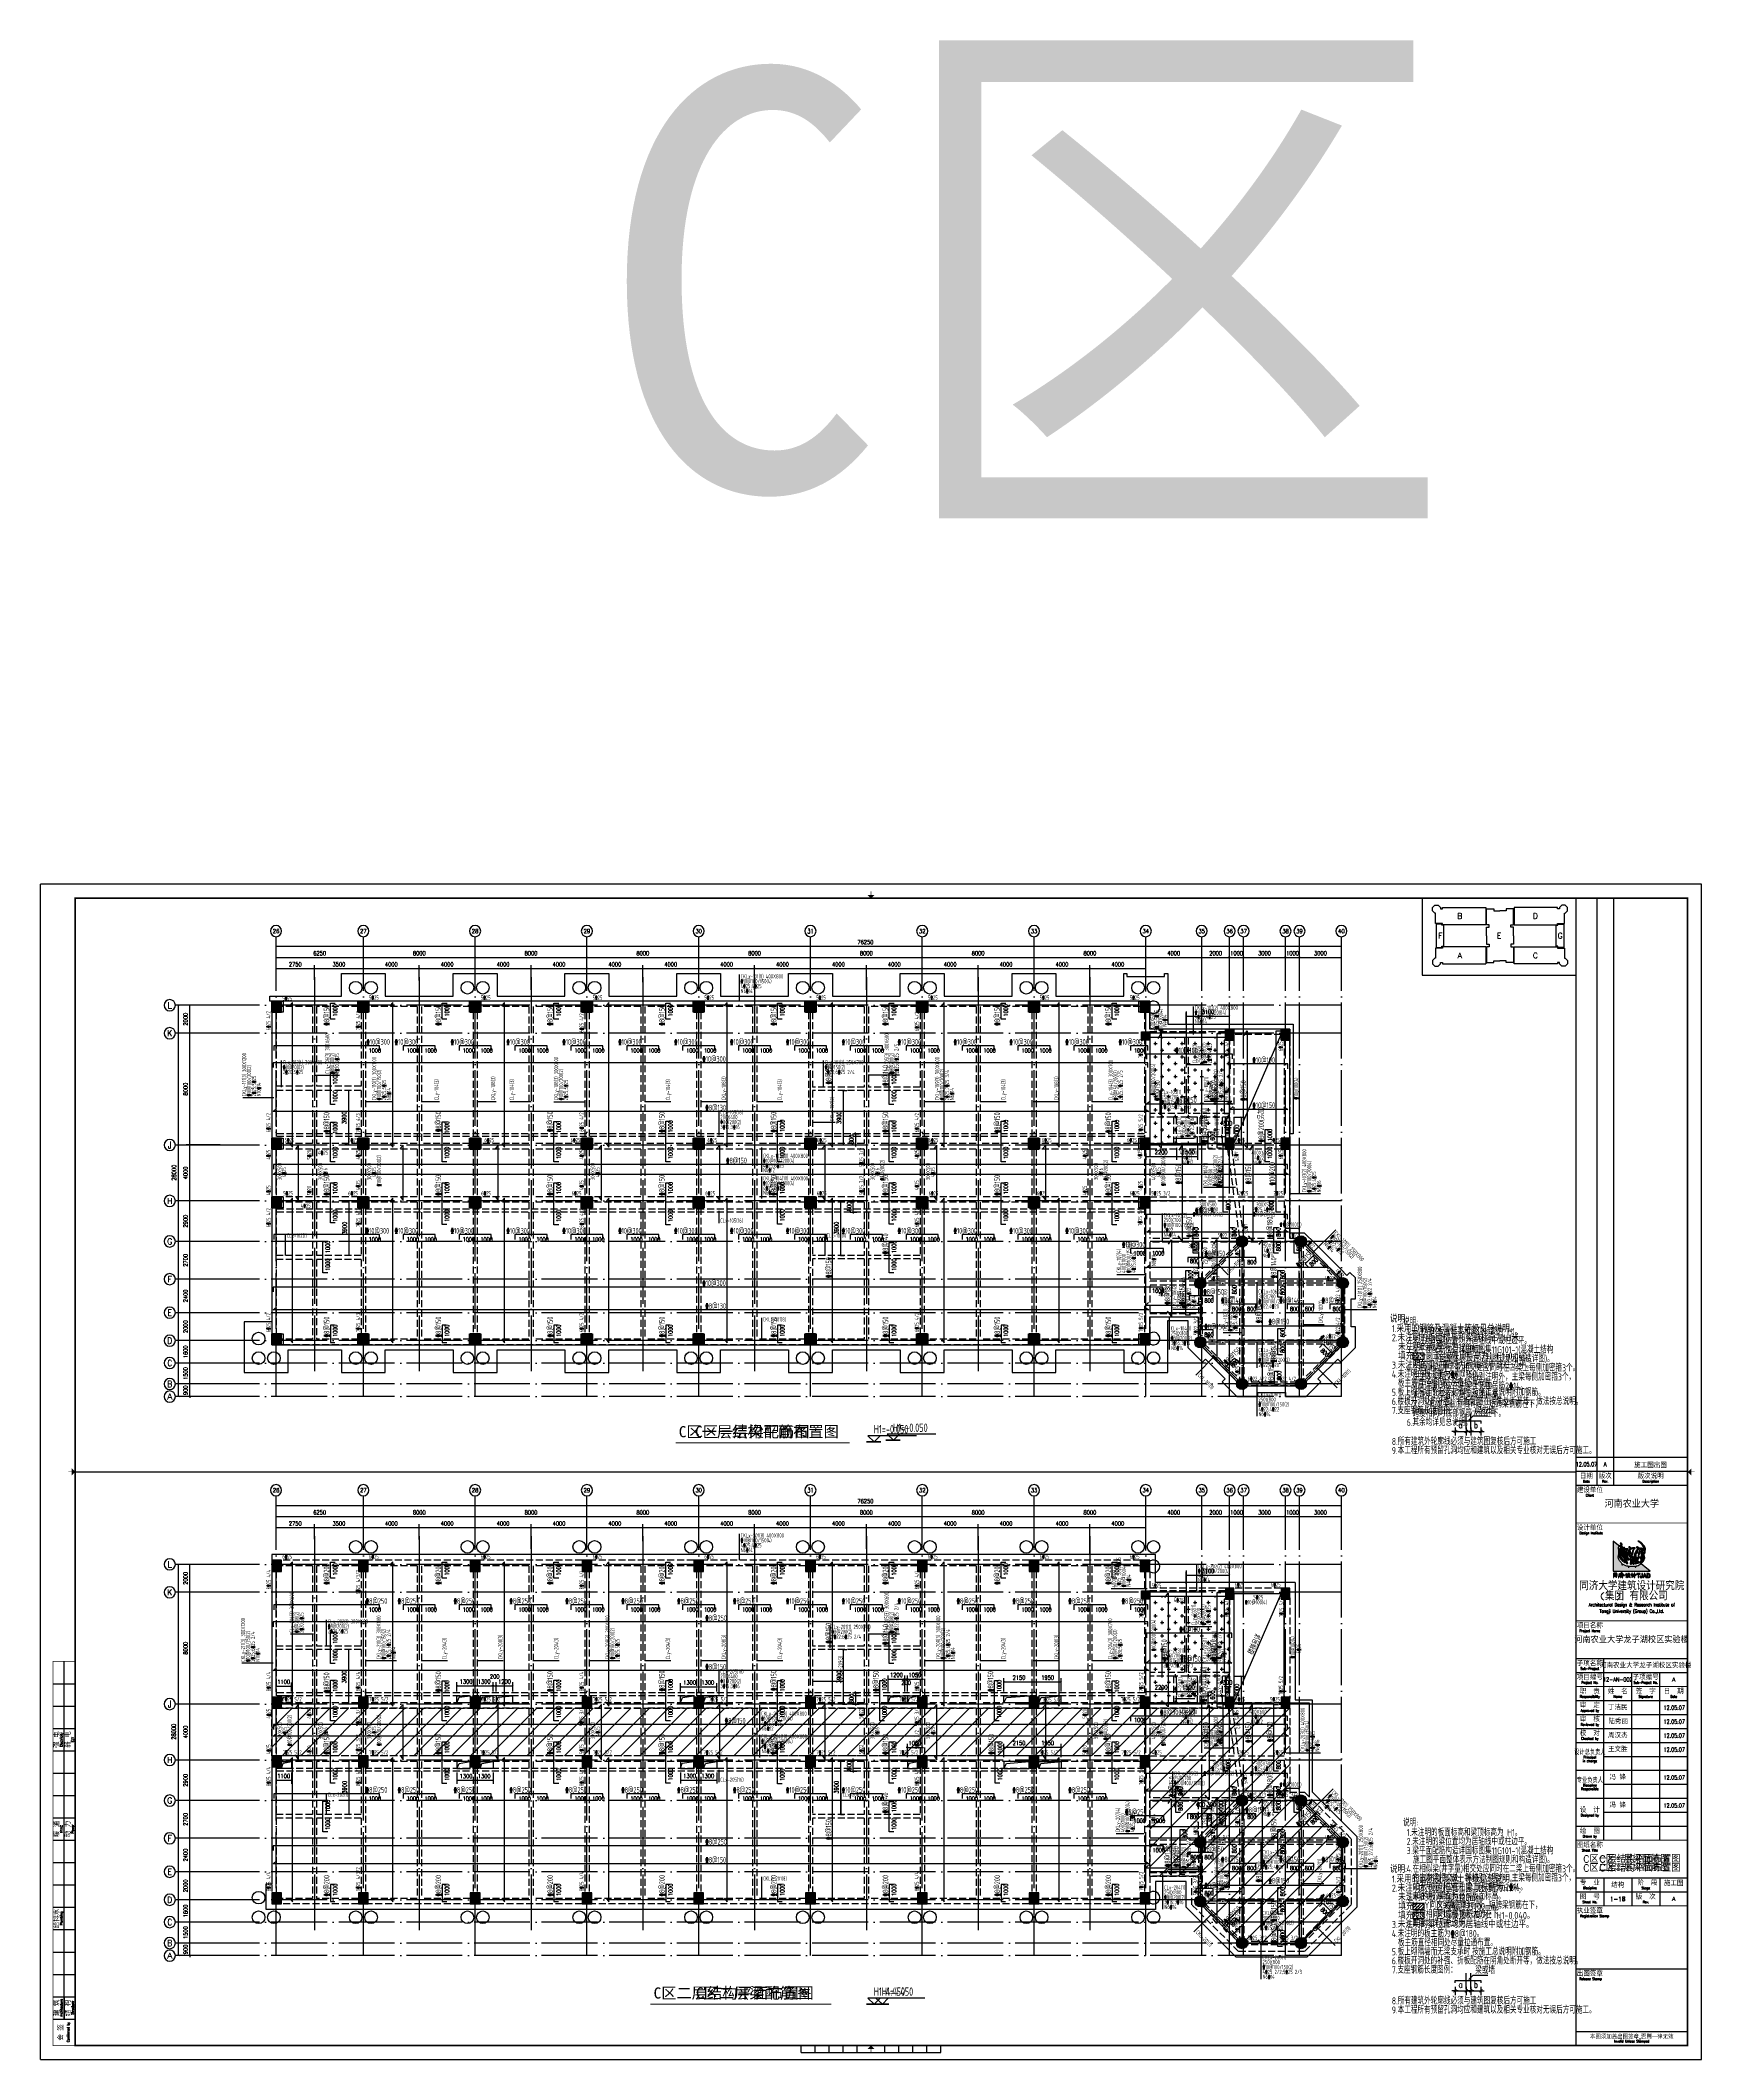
# Model space of a CAD drawing. Header units: millimetres. Extents: x 2998490 to 15040601, y 444546 to 7822218.
# Drawn here: x 14602150 to 14721050, y 7653964 to 7798449 of the extents above; entities that cross this region are included whole.
import ezdxf
from ezdxf.enums import TextEntityAlignment as Align

# ---------------------------------------------------------------- set-up
doc = ezdxf.new("R2010")
doc.units = ezdxf.units.MM
doc.header["$LTSCALE"] = 2000
doc.linetypes.add('DASH', pattern=[0.35, 0.25, -0.1])
doc.linetypes.add('DOTE', pattern=[2.42, 2, -0.2, 0.02, -0.2])
for name, color, linetype in [('3-AXIS', 3, 'Continuous'), ('3-AXIS_TEXT', 7, 'Continuous'), ('3-ban', 84, 'Continuous'), ('3-ban-hatch', 9, 'Continuous'), ('3-ban-rein', 1, 'Continuous'), ('3-ban-TEXT', 7, 'Continuous'), ('3-column-DOWN', 232, 'Continuous'), ('3-COLUMN-UP', 2, 'Continuous'), ('3-dcl', 3, 'Continuous'), ('3-dote', 43, 'DOTE'), ('3-HATCH', 8, 'Continuous'), ('3-liang-rein-X', 54, 'Continuous'), ('3-liang-rein-Y', 130, 'Continuous'), ('3-liang-R截面-X', 50, 'Continuous'), ('3-liang-R截面-Y', 70, 'Continuous'), ('3-liang-s-1', 44, 'Continuous'), ('3-liang-xu', 120, 'DASH'), ('3-装饰线脚', 7, 'Continuous'), ('AXIS', 3, 'Continuous'), ('AXIS_TEXT', 7, 'Continuous'), ('DOTE', 9, 'DOTE'), ('图框', 7, 'Continuous')]:
    doc.layers.add(name, color=color, linetype=linetype)
doc.layers.add('3-零部件', color=73, linetype='Continuous', lineweight=5)
doc.styles.add('_TCH_AXIS', font='COMPLEX', dxfattribs={"bigfont": 'GBCBIG'})
doc.styles.add('COMPLEX', font='COMPLEX')
doc.styles.add('DIM_FONT', font='SIMPLEX', dxfattribs={"width": 0.8, "bigfont": 'HZTXT'})
doc.styles.add('HT', font='SIMHEI.TTF')
doc.styles.add('TJ1', font='tj-romans1.shx', dxfattribs={"width": 0.8, "bigfont": 'tj-hztxt1.shx'})
doc.styles.add('TKZ1_tjhts.shx', font='tjromant.shx', dxfattribs={"bigfont": 'tjhts.shx'})
doc.styles.add('TKZ2_tjkts.shx', font='tjromant.shx', dxfattribs={"bigfont": 'tjkts.shx'})
doc.styles.add('TSSD_Rein', font='Tssdeng.shx', dxfattribs={"width": 0.7, "bigfont": 'hztxt.shx'})
doc.styles.add('黑体', font='SIMHEI.TTF')
doc.dimstyles.new('AXIS150', dxfattribs={"dimscale": 1.5, "dimtxt": 300, "dimasz": 1, "dimexe": 200, "dimexo": 200, "dimgap": 150, "dimtad": 1, "dimdec": 0, "dimzin": 0, "dimdsep": 46, "dimtxsty": 'DIM_FONT', "dimblk1": '_DIMX', "dimblk2": '_DIMX', "dimsah": 1, "dimcen": 0.09, "dimclrt": 7, "dimadec": 0, "dimazin": 0, "dimtfac": 1, "dimtdec": 0, "dimtix": 1, "dimtmove": 2, "dimatfit": 3, "dimfxl": 0, "dimtolj": 1, "dimtzin": 0, "dimarcsym": 0})
doc.dimstyles.new('DIMN100', dxfattribs={"dimtxt": 300, "dimasz": 100, "dimexe": 250, "dimexo": 300, "dimgap": 150, "dimtad": 1, "dimdec": 0, "dimzin": 0, "dimdsep": 46, "dimtxsty": 'DIM_FONT', "dimblk": 'ARCHTICK', "dimcen": 0.09, "dimclrt": 7, "dimazin": 2, "dimtfac": 1, "dimtdec": 0, "dimtix": 1, "dimtmove": 2, "dimatfit": 3, "dimldrblk": 'ARCHTICK', "dimfxl": 0, "dimtolj": 1, "dimtzin": 0, "dimarcsym": 0})

# ---------------------------------------------------------------- blocks, each defined once
blk = doc.blocks.new('TJAD_TK_LOGO')
for points in [[(0.309, 0.239, -0.055111), (0.298, 0.218, -0.399817), (0.289, 0.213, -0.15154), (0.281, 0.216, -0.301448), (0.281, 0.226, 0.010306), (0.289, 0.248, -0.01851), (0.216, 0.33, -0.103184), (0.157, 0.423, -0.120959), (0.156, 0.5, 0.063512), (0.168, 0.638, 0.024265), (0.163, 0.716, -0.039016), (0.159, 0.759, -0.148803), (0.167, 0.795, -0.063522), (0.19, 0.819, -0.021561), (0.199, 0.827), (0, 0.989), (0, 0.014), (1.2, 0.014), (0.901, 0.256, -0.02734), (0.87, 0.232, -0.056811), (0.802, 0.195, -0.043653), (0.743, 0.178, 0.070224), (0.74, 0.168, -0.155586), (0.734, 0.146, -0.268078), (0.715, 0.144, 0.046034), (0.714, 0.151, -0.10837), (0.716, 0.158, 0.067272), (0.719, 0.172, 0.007869), (0.606, 0.171, -0.018474), (0.519, 0.174, 0.089356), (0.513, 0.16, -0.084297), (0.509, 0.144, -0.378712), (0.498, 0.137, -0.129516), (0.487, 0.142, 0.010082), (0.489, 0.148, -0.06366), (0.493, 0.159, -0.047427), (0.496, 0.17, 0.412458), (0.493, 0.175, 0.04646), (0.459, 0.179, -0.083304), (0.398, 0.192, -0.056916)], [(0.278, 0.851, 0.150805), (0.286, 0.87, 0.118181), (0.284, 0.888, 0.061251), (0.278, 0.901, 0.110829), (0.266, 0.912, 0.065976), (0.248, 0.919, 0.129921), (0.229, 0.92, 0.40681), (0.226, 0.916, 0.07663), (0.23, 0.907, -0.019502), (0.237, 0.896, -0.085799), (0.241, 0.884, -0.150999), (0.235, 0.858, -0.086307), (0.225, 0.846, -0.019332), (0.206, 0.833, 0.015742), (0.199, 0.827), (0.264, 0.775, -0.014783), (0.267, 0.774, -0.092021), (0.285, 0.767, -0.021612), (0.299, 0.758, 0.020501), (0.302, 0.757, -0.138406), (0.302, 0.756, -0.004327), (0.304, 0.756, 0.041521), (0.307, 0.755, 0.017006), (0.309, 0.756, 0.175362), (0.313, 0.76, 0.115175), (0.313, 0.77, 0.133458), (0.302, 0.795, 0.090138), (0.282, 0.811, 0.068529), (0.267, 0.817, -0.013934), (0.257, 0.819, -0.201719), (0.25, 0.824, -0.378426), (0.25, 0.831, -0.084166), (0.26, 0.837, 0.070184)], [(0.264, 0.775, 0.064867), (0.248, 0.774, 0.116531), (0.226, 0.765, 0.208218), (0.216, 0.75, 0.02194), (0.216, 0.741, -0.003556), (0.223, 0.64, -0.008585), (0.225, 0.606, -0.036626), (0.224, 0.587, -0.030322), (0.219, 0.565, 0.008639), (0.208, 0.528, 0.029199), (0.201, 0.493, 0.047639), (0.199, 0.469, 0.083135), (0.203, 0.45, 0.077424), (0.222, 0.419, 0.095524), (0.251, 0.392, 0.133345), (0.255, 0.391, 0.037671), (0.266, 0.395, -0.074764), (0.289, 0.401, -0.017227), (0.311, 0.402, 0.103318), (0.324, 0.403, 0.529251), (0.324, 0.406, 0.058891), (0.31, 0.414, -0.106556), (0.272, 0.441, -0.157893), (0.244, 0.5, -0.090292), (0.241, 0.541, -0.061166), (0.257, 0.612, -0.11155), (0.27, 0.637, -0.016825), (0.293, 0.661, -0.002917), (0.333, 0.697, 0.013927), (0.345, 0.708)], [(0.474, 0.731, 0.018572), (0.473, 0.731), (0.473, 0.732, 0.06936), (0.47, 0.733, 0.047212), (0.46, 0.735, 0.024282), (0.443, 0.735, -0.000753), (0.412, 0.735, -0.013374), (0.392, 0.736, -0.164458), (0.382, 0.74, -0.15617), (0.376, 0.751, 0.064833), (0.371, 0.765, 0.17195), (0.36, 0.774, 0.077232), (0.348, 0.779, 0.099365), (0.341, 0.778, 0.128164), (0.335, 0.776, 0.199677), (0.331, 0.766, 0.156287), (0.335, 0.754, 0.086381), (0.343, 0.746, 0.029794), (0.351, 0.742, -0.218512), (0.359, 0.734, -0.050196), (0.36, 0.726, -0.223734), (0.356, 0.72, -0.013892), (0.345, 0.708), (0.359, 0.697, -0.00619), (0.387, 0.712, -0.093205), (0.434, 0.721, -0.103421), (0.439, 0.72, -0.384925), (0.441, 0.717, -0.045853), (0.438, 0.703, -0.014561), (0.423, 0.658, 0.006316), (0.419, 0.648), (0.432, 0.637, -0.003465), (0.435, 0.644, -0.002724), (0.456, 0.704, -0.338072), (0.461, 0.707, 0.005218), (0.473, 0.707, 0.309415), (0.476, 0.708, 0.132077), (0.479, 0.71, 0.147744), (0.481, 0.715, 0.135646), (0.481, 0.723, 0.18433)], [(0.756, 0.375, 0.010654), (0.758, 0.371, 0.091005), (0.765, 0.363, 0.311976), (0.77, 0.363)]]:
    blk.add_hatch(color=256).paths.add_polyline_path(points)
h = blk.add_hatch(color=256)
h.paths.add_polyline_path([(0.419, 0.648), (0.359, 0.697, 0.122439), (0.344, 0.679, 0.077208), (0.338, 0.662, 0.221374), (0.343, 0.64, -0.044103), (0.353, 0.625, 0.092474), (0.367, 0.606, 0.149827), (0.383, 0.599, 0.078107), (0.401, 0.6, 0.300992), (0.408, 0.607, 0.003448), (0.412, 0.624, -0.014936)])
h.paths.add_polyline_path([(0.448, 0.531, -0.118411), (0.466, 0.61), (0.432, 0.637, 0.013731), (0.424, 0.609, 0.354128), (0.426, 0.607, 0.149403), (0.425, 0.606, -0.033756), (0.429, 0.605, -0.301225), (0.432, 0.602, -0.067966), (0.431, 0.585, -0.155357), (0.425, 0.583, -0.0383), (0.418, 0.581, 0.394404), (0.414, 0.577, -0.002997), (0.393, 0.506, 0.027314), (0.376, 0.437, 0.262389), (0.377, 0.431, 0.054171), (0.409, 0.43, -0.120269), (0.432, 0.428, -0.238212), (0.445, 0.415, -0.030328), (0.452, 0.384, 0.177342), (0.459, 0.369, 0.189169), (0.473, 0.367, 0.024901), (0.494, 0.37, 0.43233), (0.503, 0.381, 0.054023), (0.499, 0.406, 0.072563), (0.493, 0.423, -0.024272), (0.473, 0.455, -0.09052)])
h.paths.add_polyline_path([(0.591, 0.509), (0.494, 0.587, 0.02545), (0.492, 0.572, 0.128799), (0.501, 0.52, 0.044216), (0.522, 0.484, 0.076323), (0.548, 0.46, 0.034366), (0.562, 0.452, 0.076032), (0.572, 0.449, 0.341488), (0.575, 0.451, 0.069217), (0.584, 0.479, 0.009229)])
h.paths.add_polyline_path([(0.606, 0.496, 0.003269), (0.602, 0.481, 0.051211), (0.597, 0.445, 0.204101), (0.599, 0.435, -0.011598), (0.623, 0.42, -0.044991), (0.66, 0.394, -0.200983), (0.669, 0.38, -0.006426), (0.679, 0.338, 0.079721), (0.687, 0.311, 0.326464), (0.691, 0.309, 0.087838), (0.695, 0.311, 0.087656), (0.715, 0.332, 0.286319), (0.72, 0.36, 0.076349), (0.701, 0.389, -0.160397), (0.676, 0.44), (0.676, 0.44)])
h.paths.add_polyline_path([(0.852, 0.297), (0.79, 0.347, 0.007087), (0.777, 0.301, 0.070922), (0.774, 0.275, 0.248353), (0.779, 0.265, 0.199635), (0.795, 0.268, -0.006886), (0.813, 0.275, 0.05678), (0.847, 0.293, 0.006803)])
h = blk.add_hatch(color=256)
h.paths.add_polyline_path([(0.712, 0.755, 0.083086), (0.708, 0.761, 0.127732), (0.701, 0.764, 0.060999), (0.673, 0.768, 0.050289), (0.649, 0.769, 0.061315), (0.626, 0.765, -0.058239), (0.605, 0.759, -0.023274), (0.577, 0.756, -0.318074), (0.565, 0.762, -0.012807), (0.546, 0.787, 0.176594), (0.527, 0.801, 0.141446), (0.512, 0.802, 0.254042), (0.501, 0.793, 0.094349), (0.5, 0.777, 0.272202), (0.507, 0.767, 0.06938), (0.523, 0.763, -0.099001), (0.54, 0.758, -0.173209), (0.549, 0.747, -0.244282), (0.547, 0.738, -0.042049), (0.531, 0.716, 0.019533), (0.504, 0.683, 0.074328), (0.489, 0.659, -0.003717), (0.466, 0.61), (0.494, 0.587, -0.03259), (0.498, 0.607, -0.114709), (0.504, 0.617), (0.507, 0.619), (0.509, 0.62), (0.512, 0.62), (0.514, 0.619), (0.523, 0.614), (0.529, 0.609), (0.548, 0.592), (0.554, 0.586), (0.555, 0.586, 0.137325), (0.563, 0.582, 0.052206), (0.581, 0.58, -0.039081), (0.596, 0.578, -0.061234), (0.6, 0.577, -0.389955), (0.602, 0.574, -0.015439), (0.601, 0.566, -0.009793), (0.592, 0.514, -0.001555), (0.591, 0.509), (0.606, 0.496, -0.005675), (0.613, 0.522, 0.021764), (0.624, 0.57, -0.037231), (0.627, 0.579, -0.166808), (0.63, 0.581, 0.014415), (0.637, 0.584, 0.232872), (0.642, 0.591, 0.087887), (0.641, 0.601, 0.002273), (0.638, 0.615, -0.178357), (0.638, 0.619, -0.001216), (0.651, 0.66, -0.011476), (0.664, 0.699, -0.017032), (0.676, 0.729, -0.192629), (0.689, 0.74, -0.05264), (0.702, 0.745, 0.121865), (0.712, 0.748, 0.384919)])
h.paths.add_polyline_path([(0.597, 0.737, -0.021509), (0.628, 0.747, -0.053885), (0.638, 0.749, -0.363115), (0.652, 0.741, -0.093078), (0.646, 0.705, 0.023125), (0.622, 0.626, -0.067346), (0.613, 0.603, -0.278742), (0.606, 0.6, -0.067064), (0.586, 0.602, -0.223721), (0.563, 0.619, -0.070697), (0.543, 0.661, -0.171192), (0.544, 0.69, -0.090372), (0.564, 0.717, -0.097027)], flags=16)
h = blk.add_hatch(color=256)
h.paths.add_polyline_path([(0.982, 0.688, -0.266995), (0.988, 0.691, -0.078548), (0.994, 0.689, -0.061401), (1.001, 0.685, -0.140506), (1.007, 0.676, -0.075077), (1.01, 0.653, -0.023792), (1.008, 0.62, 0.028581), (1.007, 0.585, 0.083513), (1.009, 0.572, 0.556873), (1.014, 0.571, 0.099876), (1.028, 0.596, 0.058859), (1.035, 0.633, 0.00868), (1.036, 0.66, -0.055868), (1.045, 0.71, 0.012909), (1.049, 0.719, 0.07627), (1.048, 0.734, 0.168287), (0.983, 0.856, 0.045812), (0.89, 0.946, 0.082299), (0.824, 0.983, 0.045024), (0.802, 0.988, 0.184323), (0.796, 0.987, 0.401214), (0.797, 0.985, 0.073894), (0.803, 0.98, 0.009968), (0.828, 0.967, -0.045085), (0.849, 0.953, -0.042435), (0.89, 0.913, -0.014659), (0.933, 0.859, -0.075958), (0.979, 0.767, 0.183281), (0.919, 0.704, 0.093166), (0.905, 0.577, 0.002645), (0.905, 0.539), (0.95, 0.539, -0.021718), (0.951, 0.561, -0.060902), (0.951, 0.563, -0.750169), (0.953, 0.563, -0.062141), (0.956, 0.558, -0.02804), (0.962, 0.541, -0.001207), (0.963, 0.539), (0.999, 0.539), (0.998, 0.542), (0.986, 0.581, -0.042759), (0.971, 0.648, -0.166183), (0.976, 0.68, -0.02967)])
h.paths.add_polyline_path([(0.921, 0.747, 0.337691), (0.922, 0.75, 0.234051), (0.918, 0.756, 0.085029), (0.898, 0.762, 0.109404), (0.867, 0.76, 0.027051), (0.842, 0.75, 0.096966), (0.82, 0.779, 0.147389), (0.788, 0.798, 0.110178), (0.765, 0.798, 0.193659), (0.754, 0.789, 0.105864), (0.751, 0.781, 0.322715), (0.756, 0.77, 0.090222), (0.775, 0.763, 0.021428), (0.79, 0.76, -0.062248), (0.802, 0.756, -0.0489), (0.814, 0.75, 0.061445), (0.828, 0.743, 0.045204), (0.773, 0.709, 0.105153), (0.746, 0.68, 0.017534), (0.699, 0.593, 0.04727), (0.677, 0.539), (0.731, 0.539, -0.016538), (0.733, 0.546, -0.06987), (0.755, 0.615, -0.55525), (0.762, 0.616, 0.087068), (0.773, 0.608, 0.000587), (0.779, 0.605, 0.051645), (0.781, 0.604, 0.002312), (0.798, 0.592, 0.1078), (0.815, 0.585, 0.06971), (0.83, 0.588, -0.002349), (0.824, 0.554, -0.014725), (0.822, 0.539), (0.839, 0.539, -0.003665), (0.842, 0.55, -0.003176), (0.85, 0.584, -0.214328), (0.855, 0.589, 0.079005), (0.864, 0.594, 0.136284), (0.869, 0.604, 0.042038), (0.87, 0.61, 0.121208), (0.869, 0.615, 0.033156), (0.864, 0.622, -0.089896), (0.861, 0.627, -0.153361), (0.862, 0.632, -0.00558), (0.876, 0.678, -0.02004), (0.892, 0.724, -0.10938), (0.9, 0.737, 0.024126), (0.911, 0.741, 0.094696)])
h.paths.add_polyline_path([(0.871, 0.737, -0.143663), (0.867, 0.714, 0.018808), (0.849, 0.654, -0.117601), (0.837, 0.612, -0.229986), (0.819, 0.61, -0.2857), (0.79, 0.639, -0.267121), (0.803, 0.697, -0.053371), (0.832, 0.724, -0.07094), (0.861, 0.743, -0.49062)], flags=16)
h = blk.add_hatch(color=256)
h.paths.add_polyline_path([(0.393, 0.563, -0.011586), (0.397, 0.579, 0.253288), (0.396, 0.579, 0.095247), (0.388, 0.58, -0.0106), (0.376, 0.58, -0.133876), (0.361, 0.583, -0.082431), (0.345, 0.596, -0.01622), (0.332, 0.612, 0.042319), (0.324, 0.621, 0.140851), (0.317, 0.624, 0.145933), (0.308, 0.622, 0.038492), (0.302, 0.618), (0.302, 0.618, 0.000616), (0.3, 0.616, 0.032553), (0.298, 0.615, 0.095329), (0.294, 0.61, 0.096767), (0.291, 0.597, -0.001525), (0.288, 0.574, 0.034244), (0.285, 0.552, 0.085899), (0.292, 0.504, 0.097395), (0.314, 0.467, 0.083463), (0.339, 0.445, 0.098864), (0.352, 0.441, 0.30663), (0.356, 0.443, 0.075685), (0.361, 0.453, 0.009946), (0.371, 0.491, -0.023424), (0.378, 0.51, 0.034776)])
h.paths.add_polyline_path([(0.333, 0.372, 0.321528), (0.33, 0.377, 0.021484), (0.291, 0.382, 0.022843), (0.282, 0.382, 0.102534), (0.276, 0.381, 0.130045), (0.272, 0.378, 0.267367), (0.271, 0.374, -0.005872), (0.276, 0.364, 0.058515), (0.28, 0.355, 0.081344), (0.295, 0.338, 0.099387), (0.309, 0.33, 0.035917), (0.315, 0.328, 0.245908), (0.318, 0.33, 0.105203), (0.327, 0.349, -0.034055), (0.332, 0.365, 0.056891)])
h.paths.add_polyline_path([(0.431, 0.34, 0.245812), (0.436, 0.359, 0.065072), (0.425, 0.393, 0.134826), (0.425, 0.393, -0.114996), (0.425, 0.394, 0.061748), (0.418, 0.405, 0.16919), (0.41, 0.409, 0.009694), (0.393, 0.411, 0.017654), (0.382, 0.412, 0.044621), (0.374, 0.411, 0.15913), (0.368, 0.408, 0.263058), (0.367, 0.404, 0.037983), (0.375, 0.384, -0.091013), (0.378, 0.375, -0.183458), (0.376, 0.37, -0.186991), (0.37, 0.367, -0.076588), (0.364, 0.367, 0.012233), (0.357, 0.368, 0.175338), (0.353, 0.367, 0.023216), (0.34, 0.33, 0.04069), (0.336, 0.312, 0.28537), (0.339, 0.306, 0.048651), (0.347, 0.302, -0.083296), (0.359, 0.295, 0.044689), (0.367, 0.289, 0.196761), (0.378, 0.288, 0.127879), (0.395, 0.298, 0.050671)])
h.paths.add_polyline_path([(0.463, 0.285, 0.013244), (0.461, 0.293, 0.042352), (0.454, 0.311, 0.086452), (0.451, 0.314, 0.181931), (0.447, 0.314, 0.105167), (0.437, 0.307, 0.063777), (0.422, 0.289, 0.079039), (0.415, 0.273, 0.295118), (0.417, 0.263, 0.12746), (0.426, 0.259, 0.051219), (0.438, 0.258, -0.006938), (0.459, 0.255, 0.101871), (0.472, 0.256, 0.282022), (0.475, 0.26, 0.127329), (0.473, 0.266), (0.473, 0.266, -0.004335)])
h.paths.add_polyline_path([(0.658, 0.308, -0.058552), (0.645, 0.335, -0.043685), (0.641, 0.359, 0.088622), (0.637, 0.372, 0.151789), (0.622, 0.385, -0.046532), (0.606, 0.394, 0.04555), (0.599, 0.398, 0.043142), (0.597, 0.399), (0.597, 0.399, 0.251715), (0.586, 0.396, 0.137334), (0.576, 0.371, -0.022108), (0.571, 0.349, 0.025269), (0.557, 0.305, -0.028381), (0.55, 0.284, 0.095667), (0.544, 0.258, 0.266705), (0.554, 0.241, 0.133638), (0.581, 0.24, 0.117773), (0.634, 0.259, 0.081266), (0.66, 0.285, 0.080524), (0.663, 0.292), (0.663, 0.292), (0.664, 0.292), (0.664, 0.295), (0.663, 0.295, 0.059624)])
h.paths.add_polyline_path([(0.568, 0.406, 0.121011), (0.564, 0.41, 0.051248), (0.55, 0.42, 0.077555), (0.545, 0.422, 0.238499), (0.542, 0.421, 0.167798), (0.541, 0.418, 0.09655), (0.541, 0.4, -0.014406), (0.543, 0.392, -0.00033), (0.545, 0.375, 0.1059), (0.551, 0.357, 0.313865), (0.556, 0.357, 0.231713), (0.56, 0.364, 0.026659), (0.564, 0.385, -0.007425), (0.568, 0.4, 0.16995)])
h.paths.add_polyline_path([(0.679, 0.25, 0.082015), (0.68, 0.258, 0.360369), (0.675, 0.264, 0.094324), (0.668, 0.263, 0.109868), (0.666, 0.263, -0.017853), (0.664, 0.262), (0.663, 0.262, 0.095638), (0.652, 0.251, 0.069381), (0.647, 0.242, 0.391778), (0.649, 0.238, 0.16265), (0.658, 0.237, 0.029698), (0.663, 0.239), (0.664, 0.239, 0.027865), (0.674, 0.243, 0.232972)])
h.paths.add_polyline_path([(0.765, 0.309, -0.00792), (0.766, 0.312, -0.04061), (0.767, 0.316, 0.057732), (0.769, 0.323, 0.231089), (0.766, 0.331, 0.223752), (0.755, 0.33, 0.032861), (0.734, 0.315, -0.012035), (0.716, 0.303, 0.160241), (0.7, 0.287, 0.160304), (0.7, 0.267, 0.221951), (0.709, 0.256, 0.080228), (0.726, 0.248, 0.124433), (0.741, 0.247, 0.177577), (0.748, 0.255, 0.06059), (0.758, 0.283, -0.013372)])
h = blk.add_hatch(color=256)
h.paths.add_polyline_path([(0.952, 0.5, -0.00262), (0.951, 0.526, -0.01182), (0.95, 0.539), (0.905, 0.539, 0.006126), (0.905, 0.449, 0.002492), (0.906, 0.412, 0.048247), (0.887, 0.46, 0.065909), (0.883, 0.465, 0.224936), (0.877, 0.467, 0.038284), (0.864, 0.466, -0.06616), (0.83, 0.465, -0.485088), (0.827, 0.467, -0.101913), (0.828, 0.487, -0.016956), (0.839, 0.539), (0.822, 0.539, -0.017973), (0.817, 0.52, -0.010562), (0.81, 0.476, -0.208845), (0.803, 0.461, -0.11949), (0.791, 0.457, -0.131776), (0.748, 0.465, -0.127624), (0.732, 0.488, -0.118385), (0.731, 0.539), (0.677, 0.539, 0.005191), (0.675, 0.533, 0.105733), (0.676, 0.44), (0.718, 0.405), (0.745, 0.405, -0.078177), (0.747, 0.414, -0.129583), (0.758, 0.426, -0.224047), (0.779, 0.429, -0.071036), (0.78, 0.429, 0.101063), (0.781, 0.428, -0.019588), (0.783, 0.428, -0.023828), (0.784, 0.427, -0.322257), (0.79, 0.416, -0.013384), (0.788, 0.405), (0.804, 0.405, -0.014271), (0.808, 0.414, -0.194353), (0.821, 0.43, -0.094044), (0.855, 0.439, -0.035175), (0.871, 0.44, -0.177154), (0.88, 0.432, -0.054292), (0.893, 0.405), (0.948, 0.405, 0.016129), (0.951, 0.417, 0.043741), (0.953, 0.46, 0.012835)])
h.paths.add_polyline_path([(1.021, 0.458), (1.011, 0.5), (0.999, 0.539), (0.963, 0.539, -0.013434), (0.968, 0.518, -0.01242), (0.972, 0.498, -0.017255), (0.974, 0.479, -0.024091), (0.974, 0.433, -0.03797), (0.971, 0.405), (1.012, 0.405, 0.01383), (1.019, 0.427, 0.116879)])
h.paths.add_polyline_path([(0.967, 0.319, 0.068823), (0.992, 0.356, 0.031999), (1.012, 0.405), (0.971, 0.405, -0.002893), (0.971, 0.403, -0.072675), (0.96, 0.375, -0.038888), (0.948, 0.355, -0.02059), (0.929, 0.332, -0.114728), (0.923, 0.326, -0.052839), (0.914, 0.32), (0.911, 0.319), (0.909, 0.319), (0.909, 0.322), (0.914, 0.334), (0.918, 0.341), (0.933, 0.363), (0.941, 0.383), (0.941, 0.384, 0.030329), (0.948, 0.405), (0.893, 0.405, -0.019139), (0.897, 0.395, -0.131139), (0.901, 0.371, -0.068706), (0.888, 0.337, -0.106182), (0.87, 0.312, -0.027075), (0.852, 0.297), (0.901, 0.256, 0.015633), (0.918, 0.272, -0.009266)])
h = blk.add_hatch(color=256)
h.paths.add_polyline_path([(0.798, 0.379, -0.041396), (0.804, 0.405), (0.788, 0.405, -0.011453), (0.786, 0.396, -0.01007), (0.783, 0.379, -0.034546), (0.778, 0.371, -0.087737), (0.77, 0.363), (0.79, 0.347), (0.79, 0.347, 0.020125)])
h.paths.add_polyline_path([(0.745, 0.405), (0.718, 0.405), (0.756, 0.375, -0.051476), (0.747, 0.393, -0.099669)])
h = blk.add_hatch(color=256)
h.paths.add_polyline_path([(0.109, -0.055, 0.215782), (0.096, -0.053, 0.067417), (0.088, -0.057, -0.168397), (0.072, -0.061, -0.018722), (0.056, -0.059, 0.069135), (0.037, -0.058, -0.211583), (0.032, -0.057, 0.012327), (0.027, -0.054, 0.18165), (0.023, -0.055, 0.234564), (0.014, -0.061, 0.06939), (0.009, -0.077, 0.040114), (0.004, -0.126, 0.00862), (0.004, -0.151, 0.034302), (0.003, -0.186, 0.240525), (0.011, -0.199, 0.151405), (0.014, -0.2, 0.254247), (0.016, -0.192, 0.038225), (0.017, -0.166, -0.061608), (0.019, -0.146, 0.026815), (0.022, -0.113, -0.054652), (0.026, -0.093, -0.028262), (0.029, -0.084, -0.253686), (0.038, -0.079, 0.007206), (0.049, -0.078, -0.006599), (0.073, -0.075, 0.009999), (0.084, -0.072, -0.062381), (0.093, -0.073, -0.15567), (0.099, -0.077, -0.051163), (0.105, -0.085, -0.102101), (0.107, -0.091, -0.03095), (0.107, -0.129, 0.010088), (0.107, -0.15, -0.131285), (0.104, -0.163, -0.019629), (0.101, -0.168, -0.485137), (0.096, -0.17, 0.001583), (0.093, -0.168, 0.165296), (0.088, -0.17, 0.24859), (0.085, -0.178, 0.066176), (0.088, -0.189, 0.038595), (0.091, -0.194, 0.378365), (0.095, -0.196, 0.077759), (0.104, -0.183, 0.016012), (0.112, -0.17, 0.054651), (0.118, -0.155, 0.087206), (0.123, -0.112, 0.064902), (0.117, -0.068, 0.144064)])
h.paths.add_polyline_path([(0.063, -0.093), (0.056, -0.093), (0.053, -0.094), (0.049, -0.096), (0.047, -0.097), (0.046, -0.1, 0.333571), (0.046, -0.104, 0.045952), (0.052, -0.107, 0.064784), (0.062, -0.109, 0.210865), (0.068, -0.107, 0.127927), (0.071, -0.102, 0.211886), (0.07, -0.096, 0.12013), (0.067, -0.094)], flags=17)
h.paths.add_polyline_path([(0.058, -0.146, -0.039434), (0.061, -0.152, 0.054133), (0.064, -0.158, 0.123184), (0.08, -0.15, 0.140353), (0.084, -0.143, 0.284617), (0.083, -0.139, -0.012464), (0.076, -0.135, 0.016141), (0.064, -0.126, -0.029736), (0.041, -0.127, -0.149024), (0.037, -0.13, 0.190304), (0.034, -0.134, 0.089845), (0.033, -0.143, 0.171078), (0.041, -0.157, 0.249801), (0.05, -0.159, 0.378768), (0.055, -0.153, 0.031236), (0.054, -0.146), (0.056, -0.144)], flags=17)
h.paths.add_polyline_path([(0.194, -0.081, -0.130766), (0.193, -0.083, -0.049), (0.189, -0.09, 0.175351), (0.187, -0.096, 0.389375), (0.189, -0.097, 0.146359), (0.197, -0.094, 0.079034), (0.202, -0.089, 0.101244), (0.205, -0.084, 0.132531), (0.205, -0.077, 0.067751), (0.203, -0.072, 0.050259), (0.2, -0.068, 0.454265), (0.198, -0.068, 0.06765), (0.196, -0.073, 0.007561)])
h.paths.add_polyline_path([(0.189, -0.104, 0.313541), (0.186, -0.1, 0.335576), (0.183, -0.102, 0.015792), (0.178, -0.135, -0.057755), (0.171, -0.161, 0.000363), (0.163, -0.186, 0.094511), (0.167, -0.207, 0.230423), (0.17, -0.211, 0.369117), (0.176, -0.206, 0.039319), (0.18, -0.185, -0.109188), (0.189, -0.149, 0.00425), (0.191, -0.143, 0.032369), (0.189, -0.118, -0.025515)])
h.paths.add_polyline_path([(0.251, -0.045, 0.093827), (0.236, -0.063, 0.302072), (0.237, -0.068, 0.296548), (0.244, -0.068, 0.04254), (0.259, -0.06, -0.129019), (0.275, -0.057, -0.117204), (0.279, -0.058, -0.328405), (0.279, -0.061, -0.051459), (0.27, -0.072, 0.085646), (0.26, -0.09, 0.031903), (0.26, -0.093, -0.315533), (0.256, -0.098, -0.134544), (0.251, -0.099, -0.408117), (0.248, -0.096, 0.035639), (0.244, -0.085, 0.084333), (0.242, -0.081, 0.358627), (0.239, -0.08, 0.227473), (0.233, -0.092, 0.148882), (0.235, -0.099, -0.254787), (0.236, -0.106, -0.110418), (0.229, -0.113, -0.032156), (0.217, -0.121, 0.122106), (0.21, -0.128, 0.074479), (0.204, -0.144, 0.233421), (0.206, -0.152, 0.316166), (0.217, -0.152, 0.122903), (0.231, -0.14, 0.056501), (0.241, -0.125, -0.025506), (0.247, -0.11, -0.174643), (0.26, -0.101, 0.004602), (0.266, -0.098, -0.251477), (0.264, -0.107, -0.130218), (0.259, -0.112, 0.16089), (0.254, -0.116, 0.172735), (0.253, -0.123, 0.448793), (0.261, -0.125, 0.141971), (0.272, -0.109, 0.057248), (0.276, -0.094, -0.334885), (0.284, -0.087, -0.076773), (0.288, -0.087, -0.545841), (0.289, -0.089, -0.008092), (0.289, -0.104, 0.139136), (0.295, -0.124, 0.144746), (0.301, -0.128, 0.355116), (0.304, -0.126, 0.046986), (0.306, -0.118, 0.052614), (0.307, -0.115, 0.237681), (0.306, -0.113, 0.025436), (0.302, -0.111, -0.354836), (0.298, -0.107, -0.049448), (0.297, -0.093, -0.035628), (0.297, -0.088, -0.387964), (0.3, -0.084, -0.009611), (0.307, -0.081, 0.187317), (0.311, -0.078, 0.232403), (0.311, -0.072, 0.143525), (0.31, -0.072, 0.022411), (0.288, -0.082, -0.00319), (0.28, -0.086, -0.206179), (0.276, -0.086, -0.165764), (0.274, -0.084, -0.217969), (0.274, -0.08, -0.110096), (0.284, -0.068, -0.031862), (0.296, -0.059, 0.078929), (0.299, -0.057, 0.264707), (0.3, -0.055, 0.034215), (0.298, -0.052, 0.174735), (0.296, -0.052, 0.001752), (0.292, -0.052, -0.177458), (0.287, -0.05, -0.140307), (0.283, -0.047, -0.275752), (0.284, -0.041, 0.167681), (0.285, -0.035, 0.301407), (0.279, -0.03, 0.08311), (0.273, -0.03, 0.130737)])
h.paths.add_polyline_path([(0.327, -0.118, 0.027579), (0.343, -0.127, 0.154526), (0.354, -0.127, 0.082415), (0.363, -0.125, 0.312986), (0.363, -0.119, 0.221824), (0.36, -0.116, 0.031656), (0.355, -0.116, -0.00721), (0.342, -0.112, -0.071904), (0.327, -0.106, -0.267193), (0.324, -0.1, -0.023267), (0.328, -0.092, 0.395574), (0.325, -0.085, 0.188464), (0.317, -0.087, 0.051998), (0.311, -0.09, 0.108508), (0.306, -0.097, 0.200123), (0.304, -0.104, 0.191616), (0.308, -0.109, -0.01282)])
h.paths.add_polyline_path([(0.306, -0.135, 0.188222), (0.299, -0.134, 0.20573), (0.291, -0.139, 0.018376), (0.285, -0.149, -0.117409), (0.277, -0.159, -0.060927), (0.277, -0.146, 0.215117), (0.274, -0.142, 0.470033), (0.27, -0.143, -0.045545), (0.262, -0.149, -0.074224), (0.255, -0.151, -0.568137), (0.252, -0.149, -0.07678), (0.253, -0.144, 0.100197), (0.253, -0.135, 0.387299), (0.25, -0.133, 0.118665), (0.248, -0.134, 0.185429), (0.241, -0.147, -0.018374), (0.239, -0.158, 0.026924), (0.236, -0.169, -0.013447), (0.235, -0.18, 0.097057), (0.236, -0.192, 0.277047), (0.24, -0.195, 0.192921), (0.243, -0.193, 0.125735), (0.246, -0.18, -0.084178), (0.249, -0.165, -0.292454), (0.257, -0.16, -0.427415), (0.263, -0.166, -0.039723), (0.262, -0.177, 0.744354), (0.267, -0.179, 0.173973), (0.275, -0.172, -0.079593), (0.283, -0.162, 0.037997), (0.292, -0.152, -0.536451), (0.3, -0.152, -0.220641), (0.303, -0.166, -0.033334), (0.3, -0.178, -0.02197), (0.292, -0.196, -0.036413), (0.288, -0.204, 0.059035), (0.288, -0.205, 0.221247), (0.289, -0.208, 0.229092), (0.291, -0.208, 0.104052), (0.294, -0.206, 0.039622), (0.303, -0.189, 0.031663), (0.312, -0.173, 0.083922), (0.315, -0.156, 0.095464), (0.311, -0.142, 0.118136)])
h.paths.add_polyline_path([(0.429, -0.094), (0.441, -0.085, 0.028783), (0.422, -0.063), (0.41, -0.071, -0.06685)])
h.paths.add_polyline_path([(0.421, -0.105), (0.402, -0.104), (0.397, -0.104), (0.395, -0.104), (0.395, -0.118), (0.401, -0.118), (0.409, -0.117), (0.416, -0.117), (0.416, -0.171, -0.223037), (0.41, -0.183, -0.003297), (0.409, -0.184), (0.42, -0.194, 0.201777), (0.422, -0.192, -0.033526), (0.454, -0.166, -0.02738), (0.447, -0.153, -0.067274), (0.43, -0.17, -0.004515), (0.43, -0.112, -0.051491), (0.431, -0.104)])
h.paths.add_polyline_path([(0.468, -0.078), (0.468, -0.091, -0.202539), (0.461, -0.102, -0.066868), (0.447, -0.111, -0.101276), (0.461, -0.119, 0.145344), (0.479, -0.102, 0.140249), (0.482, -0.075, -0.003162), (0.512, -0.075, -0.016144), (0.511, -0.091, 0.052901), (0.512, -0.109, 0.214665), (0.515, -0.112, 0.093296), (0.515, -0.112, 0.137117), (0.524, -0.113, 0.000424), (0.537, -0.112, 0.022294), (0.552, -0.111), (0.554, -0.095), (0.55, -0.096), (0.546, -0.097), (0.542, -0.098), (0.536, -0.099), (0.532, -0.1), (0.527, -0.099), (0.526, -0.096), (0.527, -0.081), (0.528, -0.063), (0.521, -0.063), (0.511, -0.063), (0.498, -0.063), (0.486, -0.063), (0.477, -0.063), (0.467, -0.063)])
h.paths.add_polyline_path([(0.506, -0.122, -0.002263), (0.465, -0.122, -0.028919), (0.449, -0.121), (0.449, -0.135), (0.457, -0.134), (0.467, -0.133, -0.001197), (0.501, -0.133, 0.000411), (0.519, -0.133, -0.117897), (0.498, -0.165, -0.081518), (0.473, -0.138), (0.459, -0.142, 0.067412), (0.487, -0.172, -0.099344), (0.437, -0.187, -0.117302), (0.449, -0.199, 0.051291), (0.498, -0.18, 0.052048), (0.547, -0.197, -0.102524), (0.557, -0.182, -0.086164), (0.51, -0.172, 0.112398), (0.541, -0.121, -0.018709)])
h.paths.add_polyline_path([(0.604, -0.118), (0.604, -0.175, -0.094232), (0.598, -0.183), (0.608, -0.197), (0.647, -0.161), (0.64, -0.147), (0.619, -0.169), (0.619, -0.124, -0.058001), (0.621, -0.106, 0.319569), (0.62, -0.105, 0.045142), (0.606, -0.106, 0.020451), (0.594, -0.106, -0.034776), (0.578, -0.105), (0.578, -0.119, -0.030546)])
h.paths.add_polyline_path([(0.61, -0.06), (0.595, -0.066, -0.049542), (0.614, -0.094), (0.63, -0.087, 0.030356)])
h.paths.add_polyline_path([(0.66, -0.105, -0.019379), (0.635, -0.104), (0.635, -0.119, -0.02608), (0.66, -0.118), (0.682, -0.118), (0.682, -0.173, -0.021278), (0.681, -0.201), (0.697, -0.201, -0.017067), (0.697, -0.172), (0.697, -0.118), (0.715, -0.118, -0.024313), (0.741, -0.119), (0.741, -0.104, -0.018656), (0.71, -0.105), (0.697, -0.105), (0.697, -0.077, -0.143011), (0.702, -0.059, 0.162811), (0.697, -0.057, 0.035376), (0.685, -0.056, 0.004148), (0.681, -0.056, -0.046173), (0.682, -0.068, -0.00345), (0.682, -0.105, -0.001359)])
h.paths.add_polyline_path([(0.767, -0.069), (0.767, -0.085), (0.808, -0.085), (0.808, -0.2), (0.826, -0.2), (0.826, -0.085), (0.867, -0.085), (0.867, -0.069)])
h.paths.add_polyline_path([(0.93, -0.157, -0.040499), (0.929, -0.174, -0.3078), (0.915, -0.188, -0.189438), (0.897, -0.184, -0.186489), (0.89, -0.172, -0.07743), (0.889, -0.158), (0.872, -0.158, 0.198241), (0.882, -0.194, 0.214326), (0.91, -0.204, 0.249549), (0.941, -0.191, 0.135294), (0.948, -0.164), (0.948, -0.069), (0.93, -0.069)])
h.paths.add_polyline_path([(1.028, -0.069), (1.009, -0.069), (0.96, -0.2), (0.979, -0.2), (0.993, -0.161), (1.044, -0.161), (1.058, -0.2), (1.077, -0.2)])
h.paths.add_polyline_path([(1.019, -0.088), (1.039, -0.146), (0.998, -0.146)], flags=16)
h.paths.add_polyline_path([(1.091, -0.069), (1.091, -0.2), (1.14, -0.2, 0.229129), (1.182, -0.183, 0.179316), (1.197, -0.134, 0.181564), (1.183, -0.086, 0.220204), (1.141, -0.069)])
h.paths.add_polyline_path([(1.109, -0.085), (1.139, -0.085, -0.337188), (1.175, -0.108, -0.124189), (1.177, -0.152, -0.40123), (1.139, -0.184), (1.109, -0.184)], flags=16)
for points in [[(0, 0.989), (0, 0.014), (1.2, 0.014)], [(0.867, -0.069), (0.767, -0.069), (0.767, -0.085), (0.808, -0.085), (0.808, -0.2), (0.826, -0.2), (0.826, -0.085), (0.867, -0.085)], [(1.009, -0.069), (0.96, -0.2), (0.979, -0.2), (0.993, -0.161), (1.044, -0.161), (1.058, -0.2), (1.077, -0.2), (1.028, -0.069)], [(1.019, -0.088), (0.998, -0.146), (1.039, -0.146)]]:
    blk.add_lwpolyline(points, close=True)
for points in [[(1.048, 0.734, 0.168287), (0.983, 0.856, 0.045812), (0.89, 0.946, 0.082299), (0.824, 0.983, 0.045024), (0.802, 0.988, 0.184323), (0.796, 0.987, 0.401214), (0.797, 0.985, 0.073894), (0.803, 0.98, 0.009968), (0.828, 0.967, -0.045085), (0.849, 0.953, -0.042435), (0.89, 0.913, -0.014659), (0.933, 0.859, -0.075958), (0.979, 0.767, 0.183281), (0.919, 0.704, 0.093166), (0.905, 0.577, 0.00877), (0.905, 0.449, 0.002492), (0.906, 0.412, 0.048247), (0.887, 0.46, 0.065909), (0.883, 0.465, 0.224936), (0.877, 0.467, 0.038284), (0.864, 0.466, -0.06616), (0.83, 0.465, -0.485088), (0.827, 0.467, -0.101913), (0.828, 0.487, -0.020622), (0.842, 0.55, -0.003176), (0.85, 0.584, -0.214328), (0.855, 0.589, 0.079005), (0.864, 0.594, 0.136284), (0.869, 0.604, 0.042038), (0.87, 0.61, 0.13569), (0.868, 0.615, 0.030912), (0.864, 0.622, -0.089896), (0.861, 0.627, -0.153361), (0.862, 0.632, -0.00558), (0.876, 0.678, -0.02004), (0.892, 0.724, -0.10938), (0.9, 0.737, 0.024126), (0.911, 0.741, 0.094696), (0.921, 0.747, 0.397569), (0.922, 0.751, 0.211166), (0.918, 0.756, 0.085029), (0.898, 0.762, 0.109404), (0.867, 0.76, 0.027051), (0.842, 0.75, 0.096966), (0.82, 0.779, 0.147389), (0.788, 0.798, 0.110178), (0.765, 0.798, 0.193659), (0.754, 0.789, 0.105864), (0.751, 0.781, 0.322715), (0.756, 0.77, 0.090222), (0.775, 0.763, 0.021428), (0.79, 0.76, -0.062248), (0.802, 0.756, -0.0489), (0.814, 0.75, 0.061445), (0.828, 0.743, 0.045204), (0.773, 0.709, 0.105153), (0.746, 0.68, 0.017534), (0.699, 0.593, 0.052474), (0.675, 0.533, 0.105733), (0.676, 0.44, 0.160397), (0.701, 0.389, -0.076349), (0.72, 0.36, -0.286319), (0.715, 0.332, -0.087656), (0.695, 0.311, -0.08033), (0.691, 0.31, -0.368951), (0.687, 0.311, -0.079318), (0.679, 0.338, 0.006426), (0.669, 0.38, 0.200983), (0.66, 0.394, 0.044991), (0.623, 0.42, 0.011598), (0.599, 0.435, -0.204101), (0.597, 0.445, -0.051211), (0.602, 0.481, -0.008944), (0.613, 0.522, 0.021764), (0.624, 0.57, -0.037231), (0.627, 0.579, -0.166808), (0.63, 0.581, 0.014415), (0.637, 0.584, 0.232872), (0.642, 0.591, 0.087887), (0.641, 0.601, 0.002324), (0.638, 0.615, -0.163549), (0.638, 0.619, -0.001216), (0.651, 0.66, -0.011476), (0.664, 0.699, -0.017032), (0.676, 0.729, -0.192629), (0.689, 0.74, -0.05264), (0.702, 0.745, 0.121865), (0.712, 0.748, 0.384919), (0.712, 0.755, 0.083086), (0.708, 0.761, 0.127732), (0.701, 0.764, 0.060999), (0.673, 0.768, 0.050289), (0.649, 0.769, 0.061315), (0.626, 0.765, -0.058239), (0.605, 0.759, -0.023274), (0.577, 0.756, -0.318074), (0.565, 0.762, -0.012807), (0.546, 0.787, 0.176594), (0.527, 0.801, 0.141446), (0.512, 0.802, 0.254042), (0.501, 0.793, 0.094349), (0.5, 0.777, 0.272202), (0.507, 0.767, 0.06938), (0.523, 0.763, -0.099001), (0.54, 0.758, -0.176084), (0.549, 0.747, -0.238335), (0.547, 0.738, -0.042049), (0.531, 0.716, 0.019533), (0.504, 0.683, 0.074328), (0.489, 0.659, -0.003717), (0.466, 0.61, 0.118412), (0.448, 0.531, 0.09052), (0.473, 0.455, 0.024272), (0.493, 0.423, -0.072563), (0.499, 0.406, -0.054023), (0.503, 0.381, -0.43233), (0.494, 0.37, -0.024901), (0.473, 0.367, -0.189169), (0.459, 0.369, -0.177342), (0.452, 0.384, 0.030328), (0.445, 0.415, 0.238212), (0.432, 0.428, 0.120269), (0.409, 0.43, -0.054171), (0.377, 0.431, -0.262389), (0.376, 0.437, -0.027314), (0.393, 0.506, 0.002997), (0.414, 0.577, -0.42145), (0.418, 0.581, 0.036527), (0.425, 0.583, 0.155357), (0.431, 0.585, 0.067966), (0.432, 0.602, 0.301225), (0.429, 0.605, 0.033756), (0.425, 0.606, -0.149403), (0.426, 0.607, -0.354128), (0.424, 0.609, -0.017197), (0.435, 0.644, -0.010154), (0.435, 0.644, -0.002724), (0.456, 0.704, -0.338072), (0.461, 0.707, 0.005218), (0.473, 0.707, 0.309415), (0.476, 0.708, 0.132077), (0.479, 0.71, 0.147744), (0.481, 0.715, 0.135646), (0.481, 0.723, 0.18433), (0.474, 0.731, 0.018572), (0.473, 0.731), (0.473, 0.732, 0.071117), (0.47, 0.733, 0.046841), (0.46, 0.735, 0.024282), (0.443, 0.735, -0.000753), (0.412, 0.735, -0.013374), (0.392, 0.736, -0.164458), (0.382, 0.74, -0.15617), (0.376, 0.751, 0.064833), (0.371, 0.765, 0.17195), (0.36, 0.774, 0.077232), (0.348, 0.779, 0.099365), (0.341, 0.778, 0.128164), (0.335, 0.776, 0.199677), (0.331, 0.766, 0.156287), (0.335, 0.754, 0.086381), (0.343, 0.746, 0.029794), (0.351, 0.742, -0.218512), (0.359, 0.734, -0.050196), (0.36, 0.726, -0.223734), (0.356, 0.72, -0.027824), (0.333, 0.697, 0.002917), (0.293, 0.661, 0.016825), (0.27, 0.637, 0.11155), (0.257, 0.612, 0.061166), (0.241, 0.541, 0.090292), (0.244, 0.5, 0.157893), (0.272, 0.441, 0.106556), (0.31, 0.414, -0.057352), (0.324, 0.406, -0.620281), (0.324, 0.403, -0.103318), (0.311, 0.402, 0.017227), (0.289, 0.401, 0.074764), (0.266, 0.395, -0.037671), (0.255, 0.391, -0.146442), (0.251, 0.392, -0.094541), (0.222, 0.419, -0.075684), (0.203, 0.449, -0.086697), (0.199, 0.469, -0.047639), (0.201, 0.493, -0.029199), (0.208, 0.528, -0.008639), (0.219, 0.565, 0.030322), (0.224, 0.587, 0.036626), (0.225, 0.606, 0.008585), (0.223, 0.64, 0.003541), (0.216, 0.741, -0.022961), (0.216, 0.75, -0.208218), (0.226, 0.765, -0.116531), (0.248, 0.774, -0.079727), (0.267, 0.774, -0.092021), (0.285, 0.767, -0.021612), (0.299, 0.758, 0.020501), (0.302, 0.757, -0.138406), (0.302, 0.756, -0.004327), (0.304, 0.756, 0.041521), (0.307, 0.755, 0.017006), (0.309, 0.756, 0.218913), (0.313, 0.761, 0.100805), (0.313, 0.77, 0.133458), (0.302, 0.795, 0.090138), (0.282, 0.811, 0.068529), (0.267, 0.817, -0.013934), (0.257, 0.819, -0.201719), (0.25, 0.824, -0.33618), (0.25, 0.83, -0.089843), (0.26, 0.837, 0.067656), (0.277, 0.851, 0.15691), (0.286, 0.87, 0.118181), (0.284, 0.888, 0.061251), (0.278, 0.901, 0.110829), (0.266, 0.912, 0.065976), (0.248, 0.919, 0.126476), (0.229, 0.92, 0.453262), (0.226, 0.916, 0.07663), (0.23, 0.907, -0.019502), (0.237, 0.896, -0.085799), (0.241, 0.884, -0.150999), (0.235, 0.858, -0.086307), (0.225, 0.846, -0.019332), (0.206, 0.833, 0.037315), (0.19, 0.819, 0.063522), (0.167, 0.795, 0.148803), (0.159, 0.759, 0.039016), (0.163, 0.716, -0.024265), (0.168, 0.638, -0.063512), (0.156, 0.5, 0.120959), (0.157, 0.423, 0.103184), (0.216, 0.33, 0.01851), (0.289, 0.248, -0.010306), (0.281, 0.226, 0.301448), (0.281, 0.216, 0.15154), (0.289, 0.213, 0.399817), (0.298, 0.218, 0.055111), (0.309, 0.239, 0.056916), (0.398, 0.192, 0.083304), (0.459, 0.179, -0.046418), (0.493, 0.175, -0.509372), (0.496, 0.169, 0.042269), (0.493, 0.159, 0.06366), (0.489, 0.148, -0.010082), (0.487, 0.142, 0.129516), (0.498, 0.137, 0.378712), (0.509, 0.144, 0.084297), (0.513, 0.16, -0.089356), (0.519, 0.174, 0.018474), (0.606, 0.171, -0.007869), (0.719, 0.172, -0.067272), (0.716, 0.158, 0.10837), (0.714, 0.151, -0.046034), (0.715, 0.144, 0.268078), (0.734, 0.146, 0.155586), (0.74, 0.168, -0.070224), (0.743, 0.178, 0.043653), (0.802, 0.195, 0.056811), (0.87, 0.232, 0.042991), (0.918, 0.272, -0.009266), (0.967, 0.319, 0.068823), (0.992, 0.356, 0.045849), (1.019, 0.427, 0.116879), (1.021, 0.458), (1.011, 0.5), (0.998, 0.542), (0.986, 0.581, -0.042759), (0.971, 0.648, -0.166183), (0.976, 0.68, -0.02967), (0.982, 0.688, -0.266995), (0.988, 0.691, -0.078548), (0.994, 0.689, -0.061401), (1.001, 0.685, -0.140506), (1.007, 0.676, -0.075077), (1.01, 0.653, -0.023792), (1.008, 0.62, 0.028581), (1.007, 0.585, 0.083513), (1.009, 0.572, 0.561681), (1.014, 0.571, 0.099708), (1.028, 0.596, 0.059415), (1.035, 0.634, 0.008566), (1.036, 0.66, -0.055868), (1.045, 0.71, 0.012909), (1.049, 0.719, 0.07627)], [(0.084, -0.072, -0.064608), (0.094, -0.074, -0.148081), (0.099, -0.077, -0.051163), (0.105, -0.085, -0.102101), (0.107, -0.091, -0.03095), (0.107, -0.129, 0.010316), (0.107, -0.151, -0.114991), (0.104, -0.162, -0.026322), (0.1, -0.169, -0.36855), (0.096, -0.17, 0.001583), (0.093, -0.168, 0.165296), (0.088, -0.17, 0.284311), (0.085, -0.18, 0.058684), (0.088, -0.189, 0.035482), (0.091, -0.194, 0.42388), (0.095, -0.196, 0.077759), (0.104, -0.183, 0.016012), (0.112, -0.17, 0.060529), (0.119, -0.154, 0.083781), (0.123, -0.112, 0.063229), (0.118, -0.07, 0.154163), (0.109, -0.055, 0.215782), (0.096, -0.053, 0.067417), (0.088, -0.057, -0.15511), (0.074, -0.061, -0.020128), (0.056, -0.059, 0.069135), (0.037, -0.058, -0.152007), (0.033, -0.058, 0.015393), (0.027, -0.054, 0.18165), (0.023, -0.055, 0.24442), (0.014, -0.061, 0.067673), (0.009, -0.077, 0.040114), (0.004, -0.126, 0.00862), (0.004, -0.151, 0.034302), (0.003, -0.186, 0.219688), (0.01, -0.198, 0.224662), (0.014, -0.2, 0.254247), (0.016, -0.192, 0.038225), (0.017, -0.166, -0.061608), (0.019, -0.146, 0.026815), (0.022, -0.113, -0.054652), (0.026, -0.093, -0.028262), (0.029, -0.084, -0.253686), (0.038, -0.079, 0.007206), (0.049, -0.078, -0.006599), (0.073, -0.075, 0.009999)], [(0.273, -0.03, 0.130737), (0.251, -0.045, 0.088699), (0.237, -0.062, 0.387064), (0.237, -0.068, 0.296548), (0.244, -0.068, 0.04254), (0.259, -0.06, -0.129019), (0.275, -0.057, -0.117204), (0.279, -0.058, -0.328405), (0.279, -0.061, -0.051459), (0.27, -0.072, 0.085646), (0.26, -0.09, 0.042347), (0.26, -0.094, -0.257362), (0.256, -0.098, -0.134544), (0.251, -0.099, -0.408117), (0.248, -0.096, 0.033303), (0.245, -0.086, 0.096312), (0.242, -0.081, 0.428215), (0.239, -0.081, 0.197066), (0.233, -0.091, 0.173607), (0.235, -0.099, -0.254787), (0.236, -0.106, -0.110418), (0.229, -0.113, -0.032156), (0.217, -0.121, 0.123756), (0.21, -0.128, 0.067355), (0.204, -0.143, 0.278531), (0.206, -0.152, 0.316166), (0.217, -0.152, 0.122903), (0.231, -0.14, 0.056501), (0.241, -0.125, -0.025506), (0.247, -0.11, -0.174643), (0.26, -0.101, 0.004602), (0.266, -0.098, -0.251477), (0.264, -0.107, -0.130218), (0.259, -0.112, 0.16089), (0.254, -0.116, 0.172735), (0.253, -0.123, 0.448793), (0.261, -0.125, 0.141971), (0.272, -0.109, 0.060529), (0.277, -0.094, -0.306995), (0.284, -0.087, -0.076773), (0.288, -0.087, -0.332365), (0.289, -0.088, -0.00874), (0.289, -0.104, 0.139136), (0.295, -0.124, 0.144746), (0.301, -0.128, 0.411443), (0.304, -0.126, 0.044065), (0.306, -0.118, 0.052614), (0.307, -0.115, 0.288852), (0.305, -0.113, 0.027434), (0.301, -0.111, -0.22073), (0.298, -0.109, -0.053716), (0.297, -0.093, -0.048058), (0.297, -0.087, -0.264203), (0.3, -0.084, -0.009366), (0.307, -0.081, 0.189138), (0.311, -0.078, 0.23794), (0.311, -0.072, 0.298753), (0.309, -0.072, 0.021447), (0.288, -0.082, -0.00319), (0.28, -0.086, -0.206179), (0.276, -0.086, -0.165764), (0.274, -0.084, -0.217969), (0.274, -0.08, -0.110096), (0.284, -0.068, -0.031862), (0.296, -0.059, 0.078929), (0.299, -0.057, 0.347861), (0.299, -0.054, 0.026782), (0.298, -0.052, 0.206765), (0.295, -0.052, 0.001894), (0.291, -0.052, -0.151169), (0.287, -0.05, -0.140307), (0.283, -0.047, -0.275752), (0.284, -0.041, 0.167681), (0.285, -0.035, 0.301407), (0.279, -0.03, 0.08311)], [(0.552, -0.111), (0.554, -0.095), (0.55, -0.096), (0.546, -0.097), (0.542, -0.098), (0.536, -0.099), (0.532, -0.1), (0.528, -0.099), (0.526, -0.098), (0.526, -0.097), (0.526, -0.095), (0.527, -0.081), (0.528, -0.063), (0.521, -0.063), (0.511, -0.063), (0.498, -0.063), (0.486, -0.063), (0.477, -0.063), (0.467, -0.063), (0.468, -0.078), (0.468, -0.091, -0.202539), (0.461, -0.102, -0.066868), (0.447, -0.111, -0.101276), (0.461, -0.119, 0.145344), (0.479, -0.102, 0.140249), (0.482, -0.075, -0.003162), (0.512, -0.075), (0.512, -0.075, -0.016144), (0.511, -0.091, 0.050777), (0.512, -0.108, 0.255064), (0.515, -0.112, 0.093296), (0.515, -0.112, 0.137117), (0.524, -0.113, 0.000424), (0.537, -0.112, 0.022294)], [(0.578, -0.105), (0.578, -0.119, -0.030546), (0.604, -0.118), (0.604, -0.175, -0.094232), (0.598, -0.183), (0.608, -0.197), (0.647, -0.161), (0.64, -0.147), (0.619, -0.169), (0.619, -0.124, -0.055814), (0.621, -0.106, 0.652499), (0.62, -0.105, 0.044194), (0.606, -0.106, 0.020451), (0.594, -0.106, -0.034776)], [(0.93, -0.069), (0.93, -0.157, -0.040499), (0.929, -0.174, -0.3078), (0.915, -0.188, -0.189438), (0.897, -0.184, -0.186489), (0.89, -0.172, -0.07743), (0.889, -0.158), (0.872, -0.158, 0.198241), (0.882, -0.194, 0.214326), (0.91, -0.204, 0.249549), (0.941, -0.191, 0.135294), (0.948, -0.164), (0.948, -0.069)], [(1.091, -0.069), (1.091, -0.2), (1.14, -0.2, 0.229129), (1.182, -0.183, 0.179316), (1.197, -0.134, 0.181564), (1.183, -0.086, 0.220204), (1.141, -0.069)], [(1.109, -0.085), (1.109, -0.184), (1.139, -0.184, 0.40123), (1.177, -0.152, 0.124189), (1.175, -0.108, 0.337188), (1.139, -0.085)]]:
    blk.add_lwpolyline(points, format="xyb", close=True)
for points in [[(0.434, 0.721, 0.093231), (0.387, 0.712, 0.00619), (0.359, 0.697, 0.122439), (0.344, 0.679, 0.077208), (0.338, 0.662, 0.223971), (0.343, 0.64, -0.043458), (0.353, 0.625, 0.092474), (0.367, 0.606, 0.149827), (0.383, 0.599, 0.078107), (0.401, 0.6, 0.300992), (0.408, 0.607, 0.003448), (0.412, 0.624, -0.021253), (0.423, 0.658, 0.014561), (0.438, 0.703, 0.045853), (0.441, 0.717, 0.360509), (0.44, 0.72, 0.107188), (0.434, 0.721, -16745.559379)], [(0.628, 0.747, 0.021509), (0.597, 0.737, 0.097027), (0.564, 0.717, 0.090372), (0.544, 0.69, 0.169889), (0.543, 0.661, 0.071038), (0.563, 0.619, 0.223721), (0.586, 0.602, 0.067064), (0.606, 0.6, 0.278742), (0.613, 0.603, 0.067346), (0.622, 0.626, -0.023125), (0.646, 0.705, 0.093078), (0.652, 0.741, 0.363115), (0.638, 0.749, 0.053885), (0.628, 0.747, 6.810958)], [(0.861, 0.743, 0.07094), (0.832, 0.724, 0.053371), (0.803, 0.697, 0.267121), (0.79, 0.639, 0.2857), (0.819, 0.61, 0.229986), (0.837, 0.612, 0.117601), (0.849, 0.654, -0.018808), (0.867, 0.714, 0.14456), (0.871, 0.737, 0.484806), (0.861, 0.743, 5.237074)], [(0.33, 0.377, 0.021484), (0.291, 0.382, 0.022843), (0.282, 0.382, 0.102534), (0.276, 0.381, 0.130045), (0.272, 0.378, 0.297474), (0.271, 0.373, -0.00558), (0.276, 0.364, 0.058515), (0.28, 0.355, 0.081344), (0.295, 0.338, 0.099387), (0.309, 0.33, 0.035917), (0.315, 0.328, 0.291616), (0.319, 0.33, 0.101893), (0.327, 0.349, -0.0334), (0.331, 0.365, 0.055709), (0.333, 0.372, 0.351699), (0.33, 0.377, 0.192035)], [(0.396, 0.579, 0.094892), (0.388, 0.58, -0.0106), (0.376, 0.58, -0.133876), (0.361, 0.583, -0.082431), (0.345, 0.596, -0.01622), (0.332, 0.612, 0.042319), (0.324, 0.621, 0.140851), (0.317, 0.624, 0.145933), (0.308, 0.622, 0.038492), (0.302, 0.618), (0.302, 0.618, 0.000616), (0.3, 0.616, 0.031804), (0.298, 0.615, 0.096292), (0.294, 0.61, 0.096767), (0.291, 0.597, -0.001525), (0.288, 0.574, 0.034244), (0.285, 0.552, 0.085899), (0.292, 0.504, 0.097395), (0.314, 0.467, 0.083463), (0.339, 0.445, 0.098864), (0.352, 0.441, 0.30663), (0.356, 0.443, 0.075685), (0.361, 0.453, 0.009946), (0.371, 0.491, -0.023424), (0.378, 0.51, 0.034776), (0.393, 0.563, -0.011586), (0.397, 0.579, 0.266953), (0.396, 0.579, -9.367818)], [(0.374, 0.411, 0.15913), (0.368, 0.408, 0.288408), (0.367, 0.403, 0.037176), (0.375, 0.384, -0.091013), (0.378, 0.375, -0.183458), (0.376, 0.37, -0.186991), (0.37, 0.367, -0.073503), (0.364, 0.367, 0.012051), (0.357, 0.368, 0.191959), (0.353, 0.367, 0.023216), (0.34, 0.33, 0.04069), (0.336, 0.312, 0.28537), (0.339, 0.306, 0.048651), (0.347, 0.302, -0.083296), (0.359, 0.295, 0.044689), (0.367, 0.289, 0.196761), (0.378, 0.288, 0.127879), (0.395, 0.298, 0.050671), (0.431, 0.34, 0.245812), (0.436, 0.359, 0.065072), (0.425, 0.393, 0.14855), (0.425, 0.393, -0.105311), (0.425, 0.394, 0.061748), (0.418, 0.405, 0.172152), (0.41, 0.409, 0.009599), (0.393, 0.411, 0.017654), (0.382, 0.412, 0.044621), (0.374, 0.411, 14.039162)], [(0.447, 0.314, 0.105167), (0.437, 0.307, 0.063777), (0.422, 0.289, 0.079039), (0.415, 0.273, 0.295118), (0.417, 0.263, 0.12746), (0.426, 0.259, 0.051219), (0.438, 0.258, -0.006938), (0.459, 0.255, 0.096731), (0.471, 0.256, 0.313514), (0.475, 0.26, 0.118262), (0.474, 0.266), (0.474, 0.266), (0.473, 0.266, -0.004335), (0.463, 0.285, 0.013244), (0.461, 0.293, 0.040921), (0.454, 0.31, 0.09847), (0.451, 0.314, 0.181931), (0.447, 0.314, 6.785247)], [(0.596, 0.578, 0.039081), (0.581, 0.58, -0.052206), (0.563, 0.582, -0.137325), (0.555, 0.586), (0.554, 0.586), (0.548, 0.592), (0.529, 0.609), (0.523, 0.614), (0.514, 0.619), (0.512, 0.62), (0.509, 0.62), (0.507, 0.619), (0.504, 0.617, 0.11368), (0.499, 0.607, 0.058255), (0.492, 0.572, 0.128799), (0.501, 0.52, 0.044216), (0.522, 0.484, 0.076323), (0.548, 0.46, 0.034366), (0.562, 0.452, 0.072238), (0.572, 0.449, 0.392565), (0.575, 0.451, 0.069217), (0.584, 0.479, 0.010784), (0.592, 0.514, 0.009793), (0.601, 0.566, 0.015439), (0.602, 0.574, 0.389955), (0.6, 0.577, 0.061234), (0.596, 0.578, -16.613237)], [(0.564, 0.41, 0.051248), (0.55, 0.42, 0.074352), (0.545, 0.422, 0.258738), (0.542, 0.421, 0.167798), (0.541, 0.418, 0.09655), (0.541, 0.4, -0.014406), (0.543, 0.392, -0.00033), (0.545, 0.375, 0.1059), (0.551, 0.357, 0.313865), (0.556, 0.357, 0.231713), (0.56, 0.364, 0.026659), (0.564, 0.385, -0.007268), (0.568, 0.399, 0.17843), (0.568, 0.406, 0.121011), (0.564, 0.41, -4.005973)], [(0.599, 0.398, 0.043142), (0.597, 0.399), (0.597, 0.399, 0.251715), (0.586, 0.396, 0.137334), (0.576, 0.371, -0.022108), (0.571, 0.349, 0.025269), (0.557, 0.305, -0.028381), (0.55, 0.284, 0.095667), (0.544, 0.258, 0.266705), (0.554, 0.241, 0.133638), (0.581, 0.24, 0.117773), (0.634, 0.259, 0.081266), (0.66, 0.285, 0.080524), (0.663, 0.292), (0.663, 0.292), (0.664, 0.292), (0.664, 0.295), (0.663, 0.295, 0.059624), (0.658, 0.308, -0.058552), (0.645, 0.335, -0.043685), (0.641, 0.359, 0.088622), (0.637, 0.372, 0.151789), (0.622, 0.385, -0.046532), (0.606, 0.394, 0.04555), (0.599, 0.398, -0.637022)], [(0.663, 0.262, 0.095638), (0.652, 0.251, 0.069381), (0.647, 0.242, 0.391778), (0.649, 0.238, 0.16265), (0.658, 0.237, 0.029698), (0.663, 0.239), (0.664, 0.239, 0.027865), (0.674, 0.243, 0.232972), (0.679, 0.25, 0.082015), (0.68, 0.258, 0.360369), (0.675, 0.264, 0.094324), (0.668, 0.263, 0.122116), (0.665, 0.263, -0.015671), (0.664, 0.262), (0.663, 0.262)], [(0.755, 0.33, 0.032861), (0.734, 0.315, -0.012035), (0.716, 0.303, 0.160241), (0.7, 0.287, 0.160304), (0.7, 0.267, 0.221951), (0.709, 0.256, 0.080228), (0.726, 0.248, 0.124433), (0.741, 0.247, 0.177577), (0.748, 0.255, 0.06059), (0.758, 0.283, -0.013372), (0.765, 0.309, -0.00792), (0.766, 0.312, -0.04061), (0.767, 0.316, 0.057732), (0.769, 0.323, 0.231089), (0.766, 0.331, 0.223752), (0.755, 0.33, 2.735032)], [(0.83, 0.588, -0.06971), (0.815, 0.585, -0.1078), (0.798, 0.592, -0.002312), (0.781, 0.604, -0.051645), (0.779, 0.605, -0.000587), (0.773, 0.608, -0.087068), (0.762, 0.616, 0.55525), (0.755, 0.615, 0.06987), (0.733, 0.546, 0.135187), (0.732, 0.488, 0.127624), (0.748, 0.465, 0.131776), (0.791, 0.457, 0.11949), (0.803, 0.461, 0.208845), (0.81, 0.476, 0.010562), (0.817, 0.52, 0.032706), (0.824, 0.554, 0.002349), (0.83, 0.588, 0.084937)], [(0.779, 0.429, 0.224008), (0.758, 0.426, 0.129583), (0.747, 0.414, 0.179243), (0.747, 0.393, 0.062164), (0.758, 0.371, 0.091005), (0.765, 0.363, 0.312007), (0.77, 0.363, 0.087732), (0.778, 0.371, 0.034546), (0.783, 0.379, 0.01007), (0.786, 0.396, 0.02484), (0.79, 0.416, 0.322257), (0.784, 0.427, 0.023828), (0.783, 0.428, 0.019588), (0.781, 0.428, -0.101063), (0.78, 0.429, 0.071042), (0.779, 0.429, 42.184609)], [(0.808, 0.414, 0.0557), (0.798, 0.379, -0.020125), (0.79, 0.347, 0.007087), (0.777, 0.301, 0.070922), (0.774, 0.275, 0.248353), (0.779, 0.265, 0.199635), (0.795, 0.268, -0.006886), (0.813, 0.275, 0.05678), (0.847, 0.293, 0.033884), (0.87, 0.312, 0.106182), (0.888, 0.337, 0.068706), (0.901, 0.371, 0.131139), (0.897, 0.395, 0.073508), (0.88, 0.432, 0.177154), (0.871, 0.44, 0.035175), (0.855, 0.439, 0.094044), (0.821, 0.43, 0.194353), (0.808, 0.414, 1.395504)], [(0.951, 0.561, 0.033546), (0.951, 0.526, 0.00262), (0.952, 0.5, -0.012835), (0.953, 0.46, -0.043741), (0.951, 0.417, -0.046481), (0.941, 0.384), (0.941, 0.383), (0.933, 0.363), (0.918, 0.341), (0.914, 0.334), (0.909, 0.322), (0.909, 0.32), (0.909, 0.319), (0.911, 0.319), (0.914, 0.32, 0.052839), (0.923, 0.326, 0.114728), (0.929, 0.332, 0.02059), (0.948, 0.355, 0.038888), (0.96, 0.375, 0.072675), (0.971, 0.403, 0.040867), (0.974, 0.433, 0.024091), (0.974, 0.479, 0.017255), (0.972, 0.498, 0.01242), (0.968, 0.518, 0.014641), (0.962, 0.541, 0.02804), (0.956, 0.558, 0.062141), (0.953, 0.563, 0.750169), (0.951, 0.563, 0.060902), (0.951, 0.561, -13.357546)], [(0.041, -0.127), (0.041, -0.127, -0.149024), (0.037, -0.13, 0.190304), (0.034, -0.134, 0.089845), (0.033, -0.143, 0.171078), (0.041, -0.157, 0.249801), (0.05, -0.159, 0.403637), (0.055, -0.152, 0.029133), (0.054, -0.146), (0.056, -0.144), (0.058, -0.146, -0.039434), (0.061, -0.152, 0.054133), (0.064, -0.158, 0.123184), (0.08, -0.15, 0.129726), (0.084, -0.144, 0.403849), (0.082, -0.139, -0.010847), (0.076, -0.135, 0.016141), (0.064, -0.126, -0.029736), (0.041, -0.127, 49.864195)], [(0.067, -0.094), (0.063, -0.093), (0.056, -0.093), (0.053, -0.094), (0.049, -0.096), (0.047, -0.097), (0.046, -0.1), (0.046, -0.1, 0.333571), (0.046, -0.104, 0.045952), (0.052, -0.107, 0.064784), (0.062, -0.109, 0.210865), (0.068, -0.107, 0.127927), (0.071, -0.102, 0.211886), (0.07, -0.096, 0.12013), (0.067, -0.094, 0.205248)], [(0.183, -0.102, 0.015792), (0.178, -0.135, -0.057755), (0.171, -0.161, 0.000363), (0.163, -0.186, 0.094511), (0.167, -0.207, 0.230423), (0.17, -0.211, 0.369117), (0.176, -0.206, 0.039319), (0.18, -0.185, -0.109188), (0.189, -0.149, 0.00425), (0.191, -0.143, 0.032369), (0.189, -0.118, -0.024093), (0.189, -0.105, 0.365167), (0.186, -0.1, 0.335576), (0.183, -0.102, -4.82272)], [(0.198, -0.068, 0.064778), (0.196, -0.073, 0.007561), (0.194, -0.081, -0.130766), (0.193, -0.083, -0.049), (0.189, -0.09, 0.145283), (0.187, -0.095, 0.551757), (0.189, -0.097, 0.146359), (0.197, -0.094, 0.079034), (0.202, -0.089, 0.101244), (0.205, -0.084, 0.132531), (0.205, -0.077, 0.09128), (0.202, -0.071, 0.033188), (0.2, -0.068, 0.58845), (0.198, -0.068, 1.283189)], [(0.248, -0.134, 0.185682), (0.241, -0.147, -0.018341), (0.239, -0.158, 0.026924), (0.236, -0.169, -0.013447), (0.235, -0.18, 0.093363), (0.236, -0.192, 0.304335), (0.24, -0.195, 0.291554), (0.244, -0.192, 0.117574), (0.246, -0.179, -0.079063), (0.249, -0.165, -0.300592), (0.257, -0.16, -0.368552), (0.263, -0.165, -0.043209), (0.262, -0.177, 0.744354), (0.267, -0.179, 0.177438), (0.275, -0.172, -0.078291), (0.283, -0.162, 0.039946), (0.293, -0.151, -0.451499), (0.3, -0.151, -0.230308), (0.303, -0.166, -0.033334), (0.3, -0.178, -0.02197), (0.292, -0.196, -0.034481), (0.288, -0.204, 0.327695), (0.288, -0.206, 0.128468), (0.289, -0.208, 0.229092), (0.291, -0.208, 0.151567), (0.295, -0.204, 0.035943), (0.303, -0.189, 0.031663), (0.312, -0.173, 0.083922), (0.315, -0.156, 0.095464), (0.311, -0.142, 0.118136), (0.306, -0.135, 0.188222), (0.299, -0.134, 0.20573), (0.291, -0.139, 0.021251), (0.284, -0.151, -0.101043), (0.277, -0.159, -0.060927), (0.277, -0.146, 0.215117), (0.274, -0.142, 0.470033), (0.27, -0.143, -0.045545), (0.262, -0.149, -0.074224), (0.255, -0.151, -0.417651), (0.252, -0.15, -0.097649), (0.253, -0.144, 0.097114), (0.253, -0.135, 0.421439), (0.25, -0.133, 0.118665), (0.248, -0.134, 0.480434)], [(0.324, -0.1, -0.023267), (0.328, -0.092, 0.395574), (0.325, -0.085, 0.188464), (0.317, -0.087, 0.051998), (0.311, -0.09, 0.108508), (0.306, -0.097, 0.200123), (0.304, -0.104, 0.239968), (0.309, -0.109, -0.011966), (0.327, -0.118, 0.026796), (0.343, -0.126, 0.16248), (0.354, -0.127, 0.082415), (0.363, -0.125, 0.312986), (0.363, -0.119, 0.221824), (0.36, -0.116, 0.031656), (0.355, -0.116, -0.00721), (0.342, -0.112, -0.071904), (0.327, -0.106, -0.267193), (0.324, -0.1, -1.034673)], [(0.431, -0.104), (0.421, -0.105), (0.402, -0.104), (0.397, -0.104), (0.395, -0.104), (0.395, -0.104), (0.395, -0.118), (0.401, -0.118), (0.409, -0.117), (0.416, -0.117), (0.416, -0.171, -0.221898), (0.41, -0.183, -0.003297), (0.409, -0.184), (0.42, -0.194, 0.201777), (0.422, -0.192, -0.033526), (0.454, -0.166, -0.02738), (0.447, -0.153, -0.067274), (0.43, -0.17, -0.004515), (0.43, -0.112, -0.051491), (0.431, -0.104, 1.276431)], [(0.441, -0.085, 0.028783), (0.422, -0.063), (0.41, -0.071, -0.06685), (0.429, -0.094), (0.441, -0.085)], [(0.449, -0.121), (0.449, -0.135), (0.457, -0.134), (0.467, -0.133, -0.001197), (0.501, -0.133, 0.000411), (0.519, -0.133, -0.117897), (0.498, -0.165, -0.081518), (0.473, -0.138), (0.459, -0.142, 0.067412), (0.487, -0.172, -0.099344), (0.437, -0.187, -0.117302), (0.449, -0.199, 0.051291), (0.498, -0.18, 0.052048), (0.547, -0.197, -0.102524), (0.557, -0.182, -0.086164), (0.51, -0.172, 0.112398), (0.541, -0.121, -0.018709), (0.506, -0.122, -0.002263), (0.465, -0.122, -0.029288), (0.449, -0.121, -12.247816)], [(0.61, -0.06), (0.595, -0.066, -0.049542), (0.614, -0.094), (0.63, -0.087, 0.030356), (0.61, -0.06, -0.367543)], [(0.702, -0.059, 0.162811), (0.697, -0.057, 0.035376), (0.685, -0.056, 0.004148), (0.681, -0.056, -0.046173), (0.682, -0.068, -0.00345), (0.682, -0.105, -0.001359), (0.66, -0.105, -0.019379), (0.635, -0.104), (0.635, -0.119, -0.02608), (0.66, -0.118), (0.682, -0.118), (0.682, -0.173, -0.021278), (0.681, -0.201), (0.697, -0.201, -0.017067), (0.697, -0.172), (0.697, -0.118), (0.715, -0.118, -0.024106), (0.741, -0.119), (0.741, -0.104, -0.018656), (0.71, -0.105), (0.697, -0.105), (0.697, -0.077, -0.143011), (0.702, -0.059, -0.556347)]]:
    blk.add_lwpolyline(points, format="xyb")
at = {"style": 'TKZ1_tjhts.shx', "width": 0.7}
for s, p in [('Architectural Design & Research Institute of', (0.6, -1.081)), ('Tongji University (Group) Co.,Ltd.', (0.6, -1.289))]:
    blk.add_text(s, height=0.10898, dxfattribs=at).set_placement(p, align=Align.MIDDLE_CENTER)
at = {"layer": '图框', "style": 'TKZ1_tjhts.shx'}
for s, height, p in [('同济大学建筑设计研究院', 0.25884, (0.6, -0.475)), (' 集团 有限公司', 0.2588, (0.659, -0.803))]:
    blk.add_text(s, height=height, dxfattribs=at).set_placement(p, align=Align.MIDDLE_CENTER)
at = {"layer": '图框', "style": 'TKZ1_tjhts.shx', "width": 1.7}
blk.add_text('(  )', height=0.1589, dxfattribs=at).set_placement((-0.44, -0.875))
blk = doc.blocks.new('TJAD_TK_A0')
at = {"layer": '图框'}
for p, q in [((2162, 399.3), (973, 399.3)), ((973, -441.7), (973, 399.3)), ((2162, -441.7), (2162, 399.3)), ((2087, 389.3), (2087, -30.7)), ((2099, 389.3), (2099, -30.7)), ((2072, -10.7), (2152, -10.7)), ((2072, -20.7), (2152, -20.7)), ((2072, -30.7), (2152, -30.7)), ((990, -412.7), (990, -156.7)), ((2072, -154.7), (2152, -154.7)), ((2092, -284.7), (2092, -154.7)), ((982, -172.7), (998, -172.7)), ((2072, -164.7), (2152, -164.7)), ((2112, -284.7), (2112, -164.7)), ((2132, -284.7), (2132, -164.7)), ((2072, -184.7), (2152, -184.7)), ((982, -188.7), (998, -188.7)), ((2072, -194.7), (2152, -194.7)), ((982, -204.7), (998, -204.7)), ((2072, -204.7), (2152, -204.7)), ((2072, -214.7), (2152, -214.7)), ((982, -220.7), (998, -220.7)), ((2092, -224.7), (2152, -224.7)), ((982, -236.7), (998, -236.7)), ((2072, -234.7), (2152, -234.7)), ((2092, -244.7), (2152, -244.7)), ((982, -252.7), (998, -252.7)), ((2072, -254.7), (2152, -254.7)), ((982, -268.7), (998, -268.7)), ((2092, -264.7), (2152, -264.7)), ((982, -284.7), (998, -284.7)), ((2072, -274.7), (2152, -274.7)), ((982, -300.7), (998, -300.7)), ((982, -316.7), (998, -316.7)), ((2072, -311.7), (2152, -311.7)), ((2092, -311.7), (2092, -331.7)), ((2112, -311.7), (2112, -331.7)), ((2132, -311.7), (2132, -331.7)), ((2072, -321.7), (2152, -321.7)), ((982, -332.7), (998, -332.7)), ((982, -348.7), (998, -348.7)), ((982, -364.7), (998, -364.7)), ((982, -380.7), (998, -380.7)), ((2072, -376.7), (2152, -376.7)), ((982, -396.7), (998, -396.7)), ((990, -396.7), (990, -412.7)), ((982, -412.7), (998, -412.7)), ((1517.5, -436.6), (1517.5, -431.6)), ((1527.5, -436.6), (1527.5, -431.6)), ((1537.5, -436.6), (1537.5, -431.6)), ((1547.5, -436.6), (1547.5, -431.6)), ((1557.5, -436.6), (1557.5, -431.6)), ((1577.5, -436.6), (1577.5, -431.6)), ((1587.5, -436.6), (1587.5, -431.6)), ((1597.5, -436.6), (1597.5, -431.6)), ((1607.5, -436.6), (1607.5, -431.6)), ((1617.5, -436.6), (1617.5, -431.6)), ((2072, -421.7), (2152, -421.7)), ((973, -441.7), (2162, -441.7)), ((1517.5, -436.6), (1617.5, -436.6))]:
    blk.add_line(p, q, dxfattribs=at)
for points, const_width in [([(1567.5, 391.7), (1567.5, 394.2)], 0.3), ([(2072, 389.3), (2072, -431.7)], 1), ([(995.5, -21.2), (993, -21.2)], 0.3), ([(2154.6, -21.2), (2157.1, -21.2)], 0.3), ([(2072, -30.7), (2152, -30.7)], 0.6), ([(2072, -57.7), (2152, -57.7)], 0.6), ([(2072, -127.7), (2152, -127.7)], 0.6), ([(998, -431.7), (982, -431.7), (982, -156.7), (998, -156.7)], 0.6), ([(2072, -174.7), (2152, -174.7)], 0.6), ([(2072, -284.7), (2152, -284.7)], 0.6), ([(2072, -331.7), (2152, -331.7)], 0.6), ([(1567.5, -434.1), (1567.5, -436.6)], 0.3)]:
    blk.add_lwpolyline(points, dxfattribs=dict(at, const_width=const_width))
at = {"layer": '图框', "const_width": 1.2}
blk.add_lwpolyline([(2152, -431.7), (2152, 389.3), (998, 389.3), (998, -431.7)], close=True, dxfattribs=at)
at = {"layer": '图框'}
for points in [[(1565, 391.7), (1570, 391.7), (1567.5, 389.2)], [(995.5, -23.7), (995.5, -18.7), (998, -21.2)], [(2154.6, -23.7), (2154.6, -18.7), (2152.1, -21.2)], [(1570, -434.1), (1565, -434.1), (1567.5, -431.6)]]:
    blk.add_solid(points, dxfattribs=at)
at = {"color": 1, "xscale": 22.02171320475958, "yscale": 22.02171320475958, "zscale": 22.02171320475958}
blk.add_blockref('TJAD_TK_LOGO', (2098.8, -92.4), dxfattribs=at)
at = {"layer": '图框', "style": 'TKZ2_tjkts.shx'}
for s, height, p in [('日期', 3.6, (2079.5, -24.2)), ('版次', 3.6, (2093, -24.2)), ('版次说明', 3.6, (2125.5, -24.2)), ('建设单位', 3.6, (2082, -34.2)), ('设计单位', 3.6, (2082, -61.2)), ('项目名称', 3.6, (2082, -131.2)), ('子项名称', 3.6, (2082, -158.2)), ('项目编号', 3.6, (2082, -168.2)), ('子项编号', 3.6, (2122, -168.2)), ('职  责', 3.6, (2082, -178.2)), ('审  定', 3.6, (2082, -188.2)), ('姓  名', 3.6, (2102, -178.2)), ('签  字', 3.6, (2122, -178.2)), ('日  期', 3.6, (2142, -178.2)), ('审  核', 3.6, (2082, -198.2)), ('校  对', 3.6, (2082, -208.2)), ('设  计', 3.6, (2082, -263.1)), ('图纸名称', 3.6, (2082, -288.2)), ('绘  图', 3.6, (2082, -278.2)), ('专  业', 3.6, (2082, -315.2)), (' 阶  段', 3.6, (2122, -315.2)), ('图  号', 3.6, (2082, -325.2)), ('版  次', 3.6, (2122, -325.2)), ('执业签章', 3.6, (2082, -335.2)), ('出图签章', 3.6, (2082, -380.2)), ('本图须加盖出图签章,否则一律无效', 3, (2112, -425.3))]:
    blk.add_text(s, height=height, dxfattribs=at).set_placement(p, align=Align.MIDDLE_CENTER)
for s, height, width, p in [('Date', 1.8, 0.8, (2079.5, -27.9)), ('Rev.', 1.8, 0.8, (2093, -27.9)), ('Description', 1.8, 0.8, (2125.5, -27.9)), ('Client', 1.8, 0.8, (2082, -37.9)), ('Design Institute', 1.8, 0.8, (2082.9, -64.9)), ('Project Name', 1.8, 0.8, (2082, -134.9)), ('Sub-Project', 1.8, 0.8, (2082, -161.9)), ('Project No.', 1.8, 0.8, (2082, -171.9)), ('Sub-Project No.', 1.8, 0.7, (2122, -171.9)), ('Responsibility', 1.8, 0.8, (2082, -181.9)), ('Name', 1.8, 0.8, (2102, -181.9)), ('Signature', 1.8, 0.8, (2122, -181.9)), ('Date', 1.8, 0.8, (2142, -181.9)), ('Approved by', 1.8, 0.8, (2082, -191.9)), ('Reviewed by', 1.8, 0.8, (2082, -201.9)), ('Checked by', 1.8, 0.8, (2082, -211.9)), ('设计总负责人', 3.6, 0.8, (2082, -221.8)), ('in charge', 1.8, 0.8, (2082, -228)), ('Principal', 1.8, 0.8, (2082, -225.3)), ('专业负责人', 3.6, 0.8, (2082, -241.8)), ('Discipline', 1.8, 0.8, (2082, -245.3)), ('Responsible', 1.8, 0.8, (2082, -248)), ('Designed by', 1.8, 0.8, (2082, -266.8)), ('Drawn by', 1.8, 0.8, (2082, -281.9)), ('Sheet Title', 1.8, 0.8, (2082, -291.9)), ('Discipline', 1.8, 0.8, (2082, -318.9)), ('Sheet No.', 1.8, 0.8, (2082, -328.9)), ('Stage', 1.8, 0.8, (2122, -318.9)), ('Rev.', 1.8, 0.8, (2122, -328.9)), ('Registration Stamp', 1.8, 0.8, (2085.4, -338.9)), ('Release Stamp', 1.8, 0.8, (2082.5, -383.9)), ('Invalid Unless Stamped', 1.8, 0.8, (2112, -428.5))]:
    blk.add_text(s, height=height, dxfattribs=dict(at, width=width)).set_placement(p, align=Align.MIDDLE_CENTER)
for s, p in [('强 电', (984.8, -212.7)), ('弱 电', (992.8, -212.7)), ('暖 通', (984.8, -276.7)), ('动 力', (992.8, -276.7)), ('给排水', (984.8, -340.7)), ('建 筑', (984.8, -404.7)), ('结 构', (992.8, -404.7)), ('会 签', (987.6, -422.2))]:
    blk.add_text(s, height=3.6, rotation=90, dxfattribs=at).set_placement(p, align=Align.MIDDLE_CENTER)
at = {"layer": '图框', "style": 'TKZ2_tjkts.shx', "width": 0.8}
for s, p in [('Electricity', (988, -212.7)), ('ELV', (996, -212.7)), ('HVAC', (988, -276.7)), ('Power', (996, -276.7)), ('Plumbing', (988, -340.7)), ('Architecture', (988, -404.7)), ('Structure', (996, -404.7)), ('Confirmed by', (992.9, -422.1))]:
    blk.add_text(s, height=1.8, rotation=90, dxfattribs=at).set_placement(p, align=Align.MIDDLE_CENTER)
blk = doc.blocks.new('_ArchTick')
at = {"color": 0, "linetype": 'ByBlock', "const_width": 0.15}
blk.add_lwpolyline([(-0.5, -0.5), (0.5, 0.5)], dxfattribs=at)
blk = doc.blocks.new('*D212')
at = {"layer": 'AXIS', "color": 0, "lineweight": -2}
for p, q in [((14615016, 7702309), (14612587, 7702309)), ((14615016, 7701409), (14612587, 7701409)), ((14612837, 7702309), (14612837, 7702409)), ((14612837, 7701409), (14612837, 7702309)), ((14612837, 7701409), (14612837, 7701309))]:
    blk.add_line(p, q, dxfattribs=at)
at = {"layer": 'Defpoints', "color": 0}
for p in [(14612837, 7702309), (14615316, 7702309), (14615316, 7701409)]:
    blk.add_point(p, dxfattribs=at)
at = {"layer": 'AXIS', "color": 0, "lineweight": -2, "xscale": 100, "yscale": 100, "zscale": 100}
for p, rotation in [((14612837, 7702309), 270), ((14612837, 7701409), 90)]:
    blk.add_blockref('_ArchTick', p, dxfattribs=dict(at, rotation=rotation))
at = {"layer": 'AXIS', "color": 7, "insert": (14612537, 7701859), "char_height": 300, "attachment_point": 5, "rotation": 90, "style": 'DIM_FONT'}
blk.add_mtext('\\A1;900', dxfattribs=at)
blk = doc.blocks.new('*D213')
at = {"layer": 'AXIS', "color": 0, "lineweight": -2}
for p, q in [((14615016, 7703809), (14612587, 7703809)), ((14612837, 7702309), (14612837, 7703809)), ((14615016, 7702309), (14612587, 7702309))]:
    blk.add_line(p, q, dxfattribs=at)
at = {"layer": 'Defpoints', "color": 0}
for p in [(14612837, 7703809), (14615316, 7703809), (14615316, 7702309)]:
    blk.add_point(p, dxfattribs=at)
at = {"layer": 'AXIS', "color": 0, "lineweight": -2, "xscale": 100, "yscale": 100, "zscale": 100}
for p, rotation in [((14612837, 7703809), 90), ((14612837, 7702309), 270)]:
    blk.add_blockref('_ArchTick', p, dxfattribs=dict(at, rotation=rotation))
at = {"layer": 'AXIS', "color": 7, "insert": (14612537, 7703059), "char_height": 300, "attachment_point": 5, "rotation": 90, "style": 'DIM_FONT'}
blk.add_mtext('\\A1;1500', dxfattribs=at)
blk = doc.blocks.new('*D214')
at = {"layer": 'AXIS', "color": 0, "lineweight": -2}
for p, q in [((14615016, 7705409), (14612587, 7705409)), ((14612837, 7703809), (14612837, 7705409)), ((14615016, 7703809), (14612587, 7703809))]:
    blk.add_line(p, q, dxfattribs=at)
at = {"layer": 'Defpoints', "color": 0}
for p in [(14612837, 7705409), (14615316, 7705409), (14615316, 7703809)]:
    blk.add_point(p, dxfattribs=at)
at = {"layer": 'AXIS', "color": 0, "lineweight": -2, "xscale": 100, "yscale": 100, "zscale": 100}
for p, rotation in [((14612837, 7705409), 90), ((14612837, 7703809), 270)]:
    blk.add_blockref('_ArchTick', p, dxfattribs=dict(at, rotation=rotation))
at = {"layer": 'AXIS', "color": 7, "insert": (14612537, 7704609), "char_height": 300, "attachment_point": 5, "rotation": 90, "style": 'DIM_FONT'}
blk.add_mtext('\\A1;1600', dxfattribs=at)
blk = doc.blocks.new('*D215')
at = {"layer": 'AXIS', "color": 0, "lineweight": -2}
for p, q in [((14615016, 7707409), (14612587, 7707409)), ((14612837, 7705409), (14612837, 7707409)), ((14615016, 7705409), (14612587, 7705409))]:
    blk.add_line(p, q, dxfattribs=at)
at = {"layer": 'Defpoints', "color": 0}
for p in [(14612837, 7707409), (14615316, 7707409), (14615316, 7705409)]:
    blk.add_point(p, dxfattribs=at)
at = {"layer": 'AXIS', "color": 0, "lineweight": -2, "xscale": 100, "yscale": 100, "zscale": 100}
for p, rotation in [((14612837, 7707409), 90), ((14612837, 7705409), 270)]:
    blk.add_blockref('_ArchTick', p, dxfattribs=dict(at, rotation=rotation))
at = {"layer": 'AXIS', "color": 7, "insert": (14612537, 7706409), "char_height": 300, "attachment_point": 5, "rotation": 90, "style": 'DIM_FONT'}
blk.add_mtext('\\A1;2000', dxfattribs=at)
blk = doc.blocks.new('*D216')
at = {"layer": 'AXIS', "color": 0, "lineweight": -2}
for p, q in [((14615016, 7709809), (14612587, 7709809)), ((14612837, 7707409), (14612837, 7709809)), ((14615016, 7707409), (14612587, 7707409))]:
    blk.add_line(p, q, dxfattribs=at)
at = {"layer": 'Defpoints', "color": 0}
for p in [(14612837, 7709809), (14615316, 7709809), (14615316, 7707409)]:
    blk.add_point(p, dxfattribs=at)
at = {"layer": 'AXIS', "color": 0, "lineweight": -2, "xscale": 100, "yscale": 100, "zscale": 100}
for p, rotation in [((14612837, 7709809), 90), ((14612837, 7707409), 270)]:
    blk.add_blockref('_ArchTick', p, dxfattribs=dict(at, rotation=rotation))
at = {"layer": 'AXIS', "color": 7, "insert": (14612537, 7708609), "char_height": 300, "attachment_point": 5, "rotation": 90, "style": 'DIM_FONT'}
blk.add_mtext('\\A1;2400', dxfattribs=at)
blk = doc.blocks.new('*D217')
at = {"layer": 'AXIS', "color": 0, "lineweight": -2}
for p, q in [((14615016, 7712509), (14612587, 7712509)), ((14612837, 7709809), (14612837, 7712509)), ((14615016, 7709809), (14612587, 7709809))]:
    blk.add_line(p, q, dxfattribs=at)
at = {"layer": 'Defpoints', "color": 0}
for p in [(14612837, 7712509), (14615316, 7712509), (14615316, 7709809)]:
    blk.add_point(p, dxfattribs=at)
at = {"layer": 'AXIS', "color": 0, "lineweight": -2, "xscale": 100, "yscale": 100, "zscale": 100}
for p, rotation in [((14612837, 7712509), 90), ((14612837, 7709809), 270)]:
    blk.add_blockref('_ArchTick', p, dxfattribs=dict(at, rotation=rotation))
at = {"layer": 'AXIS', "color": 7, "insert": (14612537, 7711159), "char_height": 300, "attachment_point": 5, "rotation": 90, "style": 'DIM_FONT'}
blk.add_mtext('\\A1;2700', dxfattribs=at)
blk = doc.blocks.new('*D218')
at = {"layer": 'AXIS', "color": 0, "lineweight": -2}
for p, q in [((14615016, 7715409), (14612587, 7715409)), ((14612837, 7712509), (14612837, 7715409)), ((14615016, 7712509), (14612587, 7712509))]:
    blk.add_line(p, q, dxfattribs=at)
at = {"layer": 'Defpoints', "color": 0}
for p in [(14612837, 7715409), (14615316, 7715409), (14615316, 7712509)]:
    blk.add_point(p, dxfattribs=at)
at = {"layer": 'AXIS', "color": 0, "lineweight": -2, "xscale": 100, "yscale": 100, "zscale": 100}
for p, rotation in [((14612837, 7715409), 90), ((14612837, 7712509), 270)]:
    blk.add_blockref('_ArchTick', p, dxfattribs=dict(at, rotation=rotation))
at = {"layer": 'AXIS', "color": 7, "insert": (14612537, 7713959), "char_height": 300, "attachment_point": 5, "rotation": 90, "style": 'DIM_FONT'}
blk.add_mtext('\\A1;2900', dxfattribs=at)
blk = doc.blocks.new('*D219')
at = {"layer": 'AXIS', "color": 0, "lineweight": -2}
for p, q in [((14615016, 7719409), (14612587, 7719409)), ((14612837, 7715409), (14612837, 7719409)), ((14615016, 7715409), (14612587, 7715409))]:
    blk.add_line(p, q, dxfattribs=at)
at = {"layer": 'Defpoints', "color": 0}
for p in [(14612837, 7719409), (14615316, 7719409), (14615316, 7715409)]:
    blk.add_point(p, dxfattribs=at)
at = {"layer": 'AXIS', "color": 0, "lineweight": -2, "xscale": 100, "yscale": 100, "zscale": 100}
for p, rotation in [((14612837, 7719409), 90), ((14612837, 7715409), 270)]:
    blk.add_blockref('_ArchTick', p, dxfattribs=dict(at, rotation=rotation))
at = {"layer": 'AXIS', "color": 7, "insert": (14612537, 7717409), "char_height": 300, "attachment_point": 5, "rotation": 90, "style": 'DIM_FONT'}
blk.add_mtext('\\A1;4000', dxfattribs=at)
blk = doc.blocks.new('*D194')
at = {"layer": 'AXIS', "color": 0, "lineweight": -2}
for p, q in [((14615016, 7727409), (14612587, 7727409)), ((14612837, 7719409), (14612837, 7727409)), ((14615016, 7719409), (14612587, 7719409))]:
    blk.add_line(p, q, dxfattribs=at)
at = {"layer": 'Defpoints', "color": 0}
for p in [(14612837, 7727409), (14615316, 7727409), (14615316, 7719409)]:
    blk.add_point(p, dxfattribs=at)
at = {"layer": 'AXIS', "color": 0, "lineweight": -2, "xscale": 100, "yscale": 100, "zscale": 100}
for p, rotation in [((14612837, 7727409), 90), ((14612837, 7719409), 270)]:
    blk.add_blockref('_ArchTick', p, dxfattribs=dict(at, rotation=rotation))
at = {"layer": 'AXIS', "color": 7, "insert": (14612537, 7723409), "char_height": 300, "attachment_point": 5, "rotation": 90, "style": 'DIM_FONT'}
blk.add_mtext('\\A1;8000', dxfattribs=at)
blk = doc.blocks.new('*D195')
at = {"layer": 'AXIS', "color": 0, "lineweight": -2}
for p, q in [((14615016, 7729409), (14612587, 7729409)), ((14612837, 7727409), (14612837, 7729409)), ((14615016, 7727409), (14612587, 7727409))]:
    blk.add_line(p, q, dxfattribs=at)
at = {"layer": 'Defpoints', "color": 0}
for p in [(14612837, 7729409), (14615316, 7729409), (14615316, 7727409)]:
    blk.add_point(p, dxfattribs=at)
at = {"layer": 'AXIS', "color": 0, "lineweight": -2, "xscale": 100, "yscale": 100, "zscale": 100}
for p, rotation in [((14612837, 7729409), 90), ((14612837, 7727409), 270)]:
    blk.add_blockref('_ArchTick', p, dxfattribs=dict(at, rotation=rotation))
at = {"layer": 'AXIS', "color": 7, "insert": (14612537, 7728409), "char_height": 300, "attachment_point": 5, "rotation": 90, "style": 'DIM_FONT'}
blk.add_mtext('\\A1;2000', dxfattribs=at)
blk = doc.blocks.new('*D196')
at = {"layer": 'AXIS', "color": 0, "lineweight": -2}
for p, q in [((14615816, 7729409), (14611787, 7729409)), ((14612037, 7701409), (14612037, 7729409)), ((14615816, 7701409), (14611787, 7701409))]:
    blk.add_line(p, q, dxfattribs=at)
at = {"layer": 'Defpoints', "color": 0}
for p in [(14612037, 7729409), (14616116, 7729409), (14616116, 7701409)]:
    blk.add_point(p, dxfattribs=at)
at = {"layer": 'AXIS', "color": 0, "lineweight": -2, "xscale": 100, "yscale": 100, "zscale": 100}
for p, rotation in [((14612037, 7729409), 90), ((14612037, 7701409), 270)]:
    blk.add_blockref('_ArchTick', p, dxfattribs=dict(at, rotation=rotation))
at = {"layer": 'AXIS', "color": 7, "insert": (14611715, 7717427), "char_height": 300, "attachment_point": 5, "rotation": 90, "style": 'DIM_FONT'}
blk.add_mtext('\\A1;28000', dxfattribs=at)
blk = doc.blocks.new('*D197')
at = {"layer": 'AXIS', "color": 0, "lineweight": -2}
for p, q in [((14619017, 7732223), (14619017, 7733076)), ((14625267, 7732223), (14625267, 7733076)), ((14619017, 7732826), (14625267, 7732826))]:
    blk.add_line(p, q, dxfattribs=at)
at = {"layer": 'Defpoints', "color": 0}
for p in [(14619017, 7731923), (14625267, 7732826), (14625267, 7731923)]:
    blk.add_point(p, dxfattribs=at)
at = {"layer": 'AXIS', "color": 0, "lineweight": -2, "xscale": 100, "yscale": 100, "zscale": 100, "rotation": 180}
blk.add_blockref('_ArchTick', (14619017, 7732826), dxfattribs=at)
at = {"layer": 'AXIS', "color": 0, "lineweight": -2, "xscale": 100, "yscale": 100, "zscale": 100}
blk.add_blockref('_ArchTick', (14625267, 7732826), dxfattribs=at)
at = {"layer": 'AXIS', "color": 7, "insert": (14622142, 7733126), "char_height": 300, "attachment_point": 5, "style": 'DIM_FONT'}
blk.add_mtext('\\A1;6250', dxfattribs=at)
blk = doc.blocks.new('*D198')
at = {"layer": 'AXIS', "color": 0, "lineweight": -2}
for p, q in [((14625267, 7732223), (14625267, 7733076)), ((14633267, 7732223), (14633267, 7733076)), ((14625267, 7732826), (14633267, 7732826))]:
    blk.add_line(p, q, dxfattribs=at)
at = {"layer": 'Defpoints', "color": 0}
for p in [(14625267, 7731923), (14633267, 7732826), (14633267, 7731923)]:
    blk.add_point(p, dxfattribs=at)
at = {"layer": 'AXIS', "color": 0, "lineweight": -2, "xscale": 100, "yscale": 100, "zscale": 100, "rotation": 180}
blk.add_blockref('_ArchTick', (14625267, 7732826), dxfattribs=at)
at = {"layer": 'AXIS', "color": 0, "lineweight": -2, "xscale": 100, "yscale": 100, "zscale": 100}
blk.add_blockref('_ArchTick', (14633267, 7732826), dxfattribs=at)
at = {"layer": 'AXIS', "color": 7, "insert": (14629267, 7733126), "char_height": 300, "attachment_point": 5, "style": 'DIM_FONT'}
blk.add_mtext('\\A1;8000', dxfattribs=at)
blk = doc.blocks.new('*D199')
at = {"layer": 'AXIS', "color": 0, "lineweight": -2}
for p, q in [((14633267, 7732223), (14633267, 7733076)), ((14641267, 7732223), (14641267, 7733076)), ((14633267, 7732826), (14641267, 7732826))]:
    blk.add_line(p, q, dxfattribs=at)
at = {"layer": 'Defpoints', "color": 0}
for p in [(14633267, 7731923), (14641267, 7732826), (14641267, 7731923)]:
    blk.add_point(p, dxfattribs=at)
at = {"layer": 'AXIS', "color": 0, "lineweight": -2, "xscale": 100, "yscale": 100, "zscale": 100, "rotation": 180}
blk.add_blockref('_ArchTick', (14633267, 7732826), dxfattribs=at)
at = {"layer": 'AXIS', "color": 0, "lineweight": -2, "xscale": 100, "yscale": 100, "zscale": 100}
blk.add_blockref('_ArchTick', (14641267, 7732826), dxfattribs=at)
at = {"layer": 'AXIS', "color": 7, "insert": (14637267, 7733126), "char_height": 300, "attachment_point": 5, "style": 'DIM_FONT'}
blk.add_mtext('\\A1;8000', dxfattribs=at)
blk = doc.blocks.new('*D200')
at = {"layer": 'AXIS', "color": 0, "lineweight": -2}
for p, q in [((14641267, 7732223), (14641267, 7733076)), ((14649267, 7732223), (14649267, 7733076)), ((14641267, 7732826), (14649267, 7732826))]:
    blk.add_line(p, q, dxfattribs=at)
at = {"layer": 'Defpoints', "color": 0}
for p in [(14641267, 7731923), (14649267, 7732826), (14649267, 7731923)]:
    blk.add_point(p, dxfattribs=at)
at = {"layer": 'AXIS', "color": 0, "lineweight": -2, "xscale": 100, "yscale": 100, "zscale": 100, "rotation": 180}
blk.add_blockref('_ArchTick', (14641267, 7732826), dxfattribs=at)
at = {"layer": 'AXIS', "color": 0, "lineweight": -2, "xscale": 100, "yscale": 100, "zscale": 100}
blk.add_blockref('_ArchTick', (14649267, 7732826), dxfattribs=at)
at = {"layer": 'AXIS', "color": 7, "insert": (14645267, 7733126), "char_height": 300, "attachment_point": 5, "style": 'DIM_FONT'}
blk.add_mtext('\\A1;8000', dxfattribs=at)
blk = doc.blocks.new('*D201')
at = {"layer": 'AXIS', "color": 0, "lineweight": -2}
for p, q in [((14649267, 7732223), (14649267, 7733076)), ((14657267, 7732223), (14657267, 7733076)), ((14649267, 7732826), (14657267, 7732826))]:
    blk.add_line(p, q, dxfattribs=at)
at = {"layer": 'Defpoints', "color": 0}
for p in [(14649267, 7731923), (14657267, 7732826), (14657267, 7731923)]:
    blk.add_point(p, dxfattribs=at)
at = {"layer": 'AXIS', "color": 0, "lineweight": -2, "xscale": 100, "yscale": 100, "zscale": 100, "rotation": 180}
blk.add_blockref('_ArchTick', (14649267, 7732826), dxfattribs=at)
at = {"layer": 'AXIS', "color": 0, "lineweight": -2, "xscale": 100, "yscale": 100, "zscale": 100}
blk.add_blockref('_ArchTick', (14657267, 7732826), dxfattribs=at)
at = {"layer": 'AXIS', "color": 7, "insert": (14653267, 7733126), "char_height": 300, "attachment_point": 5, "style": 'DIM_FONT'}
blk.add_mtext('\\A1;8000', dxfattribs=at)
blk = doc.blocks.new('*D202')
at = {"layer": 'AXIS', "color": 0, "lineweight": -2}
for p, q in [((14657267, 7732223), (14657267, 7733076)), ((14665267, 7732223), (14665267, 7733076)), ((14657267, 7732826), (14665267, 7732826))]:
    blk.add_line(p, q, dxfattribs=at)
at = {"layer": 'Defpoints', "color": 0}
for p in [(14657267, 7731923), (14665267, 7732826), (14665267, 7731923)]:
    blk.add_point(p, dxfattribs=at)
at = {"layer": 'AXIS', "color": 0, "lineweight": -2, "xscale": 100, "yscale": 100, "zscale": 100, "rotation": 180}
blk.add_blockref('_ArchTick', (14657267, 7732826), dxfattribs=at)
at = {"layer": 'AXIS', "color": 0, "lineweight": -2, "xscale": 100, "yscale": 100, "zscale": 100}
blk.add_blockref('_ArchTick', (14665267, 7732826), dxfattribs=at)
at = {"layer": 'AXIS', "color": 7, "insert": (14661267, 7733126), "char_height": 300, "attachment_point": 5, "style": 'DIM_FONT'}
blk.add_mtext('\\A1;8000', dxfattribs=at)
blk = doc.blocks.new('*D203')
at = {"layer": 'AXIS', "color": 0, "lineweight": -2}
for p, q in [((14665267, 7732223), (14665267, 7733076)), ((14673267, 7732223), (14673267, 7733076)), ((14665267, 7732826), (14673267, 7732826))]:
    blk.add_line(p, q, dxfattribs=at)
at = {"layer": 'Defpoints', "color": 0}
for p in [(14665267, 7731923), (14673267, 7732826), (14673267, 7731923)]:
    blk.add_point(p, dxfattribs=at)
at = {"layer": 'AXIS', "color": 0, "lineweight": -2, "xscale": 100, "yscale": 100, "zscale": 100, "rotation": 180}
blk.add_blockref('_ArchTick', (14665267, 7732826), dxfattribs=at)
at = {"layer": 'AXIS', "color": 0, "lineweight": -2, "xscale": 100, "yscale": 100, "zscale": 100}
blk.add_blockref('_ArchTick', (14673267, 7732826), dxfattribs=at)
at = {"layer": 'AXIS', "color": 7, "insert": (14669267, 7733126), "char_height": 300, "attachment_point": 5, "style": 'DIM_FONT'}
blk.add_mtext('\\A1;8000', dxfattribs=at)
blk = doc.blocks.new('*D204')
at = {"layer": 'AXIS', "color": 0, "lineweight": -2}
for p, q in [((14673267, 7732223), (14673267, 7733076)), ((14681267, 7732223), (14681267, 7733076)), ((14673267, 7732826), (14681267, 7732826))]:
    blk.add_line(p, q, dxfattribs=at)
at = {"layer": 'Defpoints', "color": 0}
for p in [(14673267, 7731923), (14681267, 7732826), (14681267, 7731923)]:
    blk.add_point(p, dxfattribs=at)
at = {"layer": 'AXIS', "color": 0, "lineweight": -2, "xscale": 100, "yscale": 100, "zscale": 100, "rotation": 180}
blk.add_blockref('_ArchTick', (14673267, 7732826), dxfattribs=at)
at = {"layer": 'AXIS', "color": 0, "lineweight": -2, "xscale": 100, "yscale": 100, "zscale": 100}
blk.add_blockref('_ArchTick', (14681267, 7732826), dxfattribs=at)
at = {"layer": 'AXIS', "color": 7, "insert": (14677267, 7733126), "char_height": 300, "attachment_point": 5, "style": 'DIM_FONT'}
blk.add_mtext('\\A1;8000', dxfattribs=at)
blk = doc.blocks.new('*D205')
at = {"layer": 'AXIS', "color": 0, "lineweight": -2}
for p, q in [((14681267, 7732223), (14681267, 7733076)), ((14685267, 7732223), (14685267, 7733076)), ((14681267, 7732826), (14685267, 7732826))]:
    blk.add_line(p, q, dxfattribs=at)
at = {"layer": 'Defpoints', "color": 0}
for p in [(14681267, 7731923), (14685267, 7732826), (14685267, 7731923)]:
    blk.add_point(p, dxfattribs=at)
at = {"layer": 'AXIS', "color": 0, "lineweight": -2, "xscale": 100, "yscale": 100, "zscale": 100, "rotation": 180}
blk.add_blockref('_ArchTick', (14681267, 7732826), dxfattribs=at)
at = {"layer": 'AXIS', "color": 0, "lineweight": -2, "xscale": 100, "yscale": 100, "zscale": 100}
blk.add_blockref('_ArchTick', (14685267, 7732826), dxfattribs=at)
at = {"layer": 'AXIS', "color": 7, "insert": (14683267, 7733126), "char_height": 300, "attachment_point": 5, "style": 'DIM_FONT'}
blk.add_mtext('\\A1;4000', dxfattribs=at)
blk = doc.blocks.new('*D206')
at = {"layer": 'AXIS', "color": 0, "lineweight": -2}
for p, q in [((14685267, 7732223), (14685267, 7733076)), ((14687267, 7732223), (14687267, 7733076)), ((14685267, 7732826), (14687267, 7732826))]:
    blk.add_line(p, q, dxfattribs=at)
at = {"layer": 'Defpoints', "color": 0}
for p in [(14685267, 7731923), (14687267, 7732826), (14687267, 7731923)]:
    blk.add_point(p, dxfattribs=at)
at = {"layer": 'AXIS', "color": 0, "lineweight": -2, "xscale": 100, "yscale": 100, "zscale": 100, "rotation": 180}
blk.add_blockref('_ArchTick', (14685267, 7732826), dxfattribs=at)
at = {"layer": 'AXIS', "color": 0, "lineweight": -2, "xscale": 100, "yscale": 100, "zscale": 100}
blk.add_blockref('_ArchTick', (14687267, 7732826), dxfattribs=at)
at = {"layer": 'AXIS', "color": 7, "insert": (14686267, 7733126), "char_height": 300, "attachment_point": 5, "style": 'DIM_FONT'}
blk.add_mtext('\\A1;2000', dxfattribs=at)
blk = doc.blocks.new('*D207')
at = {"layer": 'AXIS', "color": 0, "lineweight": -2}
for p, q in [((14687267, 7732223), (14687267, 7733076)), ((14688266, 7732223), (14688266, 7733076)), ((14687267, 7732826), (14687167, 7732826)), ((14687267, 7732826), (14688266, 7732826)), ((14688266, 7732826), (14688366, 7732826))]:
    blk.add_line(p, q, dxfattribs=at)
at = {"layer": 'Defpoints', "color": 0}
for p in [(14687267, 7731923), (14688266, 7732826), (14688266, 7731923)]:
    blk.add_point(p, dxfattribs=at)
at = {"layer": 'AXIS', "color": 0, "lineweight": -2, "xscale": 100, "yscale": 100, "zscale": 100}
blk.add_blockref('_ArchTick', (14687267, 7732826), dxfattribs=at)
at = {"layer": 'AXIS', "color": 0, "lineweight": -2, "xscale": 100, "yscale": 100, "zscale": 100, "rotation": 180}
blk.add_blockref('_ArchTick', (14688266, 7732826), dxfattribs=at)
at = {"layer": 'AXIS', "color": 7, "insert": (14687767, 7733126), "char_height": 300, "attachment_point": 5, "style": 'DIM_FONT'}
blk.add_mtext('\\A1;1000', dxfattribs=at)
blk = doc.blocks.new('*D208')
at = {"layer": 'AXIS', "color": 0, "lineweight": -2}
for p, q in [((14688266, 7732223), (14688266, 7733076)), ((14691267, 7732223), (14691267, 7733076)), ((14688266, 7732826), (14691267, 7732826))]:
    blk.add_line(p, q, dxfattribs=at)
at = {"layer": 'Defpoints', "color": 0}
for p in [(14688266, 7731923), (14691267, 7732826), (14691267, 7731923)]:
    blk.add_point(p, dxfattribs=at)
at = {"layer": 'AXIS', "color": 0, "lineweight": -2, "xscale": 100, "yscale": 100, "zscale": 100, "rotation": 180}
blk.add_blockref('_ArchTick', (14688266, 7732826), dxfattribs=at)
at = {"layer": 'AXIS', "color": 0, "lineweight": -2, "xscale": 100, "yscale": 100, "zscale": 100}
blk.add_blockref('_ArchTick', (14691267, 7732826), dxfattribs=at)
at = {"layer": 'AXIS', "color": 7, "insert": (14689767, 7733126), "char_height": 300, "attachment_point": 5, "style": 'DIM_FONT'}
blk.add_mtext('\\A1;3000', dxfattribs=at)
blk = doc.blocks.new('*D209')
at = {"layer": 'AXIS', "color": 0, "lineweight": -2}
for p, q in [((14691267, 7732223), (14691267, 7733076)), ((14692267, 7732223), (14692267, 7733076)), ((14691267, 7732826), (14691167, 7732826)), ((14691267, 7732826), (14692267, 7732826)), ((14692267, 7732826), (14692367, 7732826))]:
    blk.add_line(p, q, dxfattribs=at)
at = {"layer": 'Defpoints', "color": 0}
for p in [(14691267, 7731923), (14692267, 7732826), (14692267, 7731923)]:
    blk.add_point(p, dxfattribs=at)
at = {"layer": 'AXIS', "color": 0, "lineweight": -2, "xscale": 100, "yscale": 100, "zscale": 100}
blk.add_blockref('_ArchTick', (14691267, 7732826), dxfattribs=at)
at = {"layer": 'AXIS', "color": 0, "lineweight": -2, "xscale": 100, "yscale": 100, "zscale": 100, "rotation": 180}
blk.add_blockref('_ArchTick', (14692267, 7732826), dxfattribs=at)
at = {"layer": 'AXIS', "color": 7, "insert": (14691767, 7733126), "char_height": 300, "attachment_point": 5, "style": 'DIM_FONT'}
blk.add_mtext('\\A1;1000', dxfattribs=at)
blk = doc.blocks.new('*D210')
at = {"layer": 'AXIS', "color": 0, "lineweight": -2}
for p, q in [((14692267, 7732223), (14692267, 7733076)), ((14695267, 7732223), (14695267, 7733076)), ((14692267, 7732826), (14695267, 7732826))]:
    blk.add_line(p, q, dxfattribs=at)
at = {"layer": 'Defpoints', "color": 0}
for p in [(14692267, 7731923), (14695267, 7732826), (14695267, 7731923)]:
    blk.add_point(p, dxfattribs=at)
at = {"layer": 'AXIS', "color": 0, "lineweight": -2, "xscale": 100, "yscale": 100, "zscale": 100, "rotation": 180}
blk.add_blockref('_ArchTick', (14692267, 7732826), dxfattribs=at)
at = {"layer": 'AXIS', "color": 0, "lineweight": -2, "xscale": 100, "yscale": 100, "zscale": 100}
blk.add_blockref('_ArchTick', (14695267, 7732826), dxfattribs=at)
at = {"layer": 'AXIS', "color": 7, "insert": (14693767, 7733126), "char_height": 300, "attachment_point": 5, "style": 'DIM_FONT'}
blk.add_mtext('\\A1;3000', dxfattribs=at)
blk = doc.blocks.new('*D211')
at = {"layer": 'AXIS', "color": 0, "lineweight": -2}
for p, q in [((14619017, 7731423), (14619017, 7733876)), ((14619017, 7733626), (14695267, 7733626)), ((14695267, 7731423), (14695267, 7733876))]:
    blk.add_line(p, q, dxfattribs=at)
at = {"layer": 'Defpoints', "color": 0}
for p in [(14695267, 7733626), (14619017, 7731123), (14695267, 7731123)]:
    blk.add_point(p, dxfattribs=at)
at = {"layer": 'AXIS', "color": 0, "lineweight": -2, "xscale": 100, "yscale": 100, "zscale": 100, "rotation": 180}
blk.add_blockref('_ArchTick', (14619017, 7733626), dxfattribs=at)
at = {"layer": 'AXIS', "color": 0, "lineweight": -2, "xscale": 100, "yscale": 100, "zscale": 100}
blk.add_blockref('_ArchTick', (14695267, 7733626), dxfattribs=at)
at = {"layer": 'AXIS', "color": 7, "insert": (14661202, 7733926), "char_height": 300, "attachment_point": 5, "style": 'DIM_FONT'}
blk.add_mtext('\\A1;76250', dxfattribs=at)
blk = doc.blocks.new('_AXISO')
blk.add_circle((0, 0), 0.5)
at = {"layer": '3-AXIS_TEXT', "style": 'COMPLEX', "width": 1.041667}
blk.add_attdef('A', text='', height=0.56, dxfattribs=at).set_placement((-0.25, -0.28), (0.25, -0.28), align=Align.FIT)
blk = doc.blocks.new('*D238')
at = {"layer": 'AXIS', "color": 0, "lineweight": -2}
for p, q in [((14615016, 7662302), (14612587, 7662302)), ((14612837, 7662302), (14612837, 7662402)), ((14612837, 7661402), (14612837, 7662302)), ((14615016, 7661402), (14612587, 7661402)), ((14612837, 7661402), (14612837, 7661302))]:
    blk.add_line(p, q, dxfattribs=at)
at = {"layer": 'Defpoints', "color": 0}
for p in [(14612837, 7662302), (14615316, 7662302), (14615316, 7661402)]:
    blk.add_point(p, dxfattribs=at)
at = {"layer": 'AXIS', "color": 0, "lineweight": -2, "xscale": 100, "yscale": 100, "zscale": 100}
for p, rotation in [((14612837, 7662302), 270), ((14612837, 7661402), 90)]:
    blk.add_blockref('_ArchTick', p, dxfattribs=dict(at, rotation=rotation))
at = {"layer": 'AXIS', "color": 7, "insert": (14612537, 7661852), "char_height": 300, "attachment_point": 5, "rotation": 90, "style": 'DIM_FONT'}
blk.add_mtext('\\A1;900', dxfattribs=at)
blk = doc.blocks.new('*D239')
at = {"layer": 'AXIS', "color": 0, "lineweight": -2}
for p, q in [((14615016, 7663802), (14612587, 7663802)), ((14612837, 7662302), (14612837, 7663802)), ((14615016, 7662302), (14612587, 7662302))]:
    blk.add_line(p, q, dxfattribs=at)
at = {"layer": 'Defpoints', "color": 0}
for p in [(14612837, 7663802), (14615316, 7663802), (14615316, 7662302)]:
    blk.add_point(p, dxfattribs=at)
at = {"layer": 'AXIS', "color": 0, "lineweight": -2, "xscale": 100, "yscale": 100, "zscale": 100}
for p, rotation in [((14612837, 7663802), 90), ((14612837, 7662302), 270)]:
    blk.add_blockref('_ArchTick', p, dxfattribs=dict(at, rotation=rotation))
at = {"layer": 'AXIS', "color": 7, "insert": (14612537, 7663052), "char_height": 300, "attachment_point": 5, "rotation": 90, "style": 'DIM_FONT'}
blk.add_mtext('\\A1;1500', dxfattribs=at)
blk = doc.blocks.new('*D240')
at = {"layer": 'AXIS', "color": 0, "lineweight": -2}
for p, q in [((14615016, 7665402), (14612587, 7665402)), ((14612837, 7663802), (14612837, 7665402)), ((14615016, 7663802), (14612587, 7663802))]:
    blk.add_line(p, q, dxfattribs=at)
at = {"layer": 'Defpoints', "color": 0}
for p in [(14612837, 7665402), (14615316, 7665402), (14615316, 7663802)]:
    blk.add_point(p, dxfattribs=at)
at = {"layer": 'AXIS', "color": 0, "lineweight": -2, "xscale": 100, "yscale": 100, "zscale": 100}
for p, rotation in [((14612837, 7665402), 90), ((14612837, 7663802), 270)]:
    blk.add_blockref('_ArchTick', p, dxfattribs=dict(at, rotation=rotation))
at = {"layer": 'AXIS', "color": 7, "insert": (14612537, 7664602), "char_height": 300, "attachment_point": 5, "rotation": 90, "style": 'DIM_FONT'}
blk.add_mtext('\\A1;1600', dxfattribs=at)
blk = doc.blocks.new('*D241')
at = {"layer": 'AXIS', "color": 0, "lineweight": -2}
for p, q in [((14615016, 7667402), (14612587, 7667402)), ((14612837, 7665402), (14612837, 7667402)), ((14615016, 7665402), (14612587, 7665402))]:
    blk.add_line(p, q, dxfattribs=at)
at = {"layer": 'Defpoints', "color": 0}
for p in [(14612837, 7667402), (14615316, 7667402), (14615316, 7665402)]:
    blk.add_point(p, dxfattribs=at)
at = {"layer": 'AXIS', "color": 0, "lineweight": -2, "xscale": 100, "yscale": 100, "zscale": 100}
for p, rotation in [((14612837, 7667402), 90), ((14612837, 7665402), 270)]:
    blk.add_blockref('_ArchTick', p, dxfattribs=dict(at, rotation=rotation))
at = {"layer": 'AXIS', "color": 7, "insert": (14612537, 7666402), "char_height": 300, "attachment_point": 5, "rotation": 90, "style": 'DIM_FONT'}
blk.add_mtext('\\A1;2000', dxfattribs=at)
blk = doc.blocks.new('*D242')
at = {"layer": 'AXIS', "color": 0, "lineweight": -2}
for p, q in [((14615016, 7669802), (14612587, 7669802)), ((14612837, 7667402), (14612837, 7669802)), ((14615016, 7667402), (14612587, 7667402))]:
    blk.add_line(p, q, dxfattribs=at)
at = {"layer": 'Defpoints', "color": 0}
for p in [(14612837, 7669802), (14615316, 7669802), (14615316, 7667402)]:
    blk.add_point(p, dxfattribs=at)
at = {"layer": 'AXIS', "color": 0, "lineweight": -2, "xscale": 100, "yscale": 100, "zscale": 100}
for p, rotation in [((14612837, 7669802), 90), ((14612837, 7667402), 270)]:
    blk.add_blockref('_ArchTick', p, dxfattribs=dict(at, rotation=rotation))
at = {"layer": 'AXIS', "color": 7, "insert": (14612537, 7668602), "char_height": 300, "attachment_point": 5, "rotation": 90, "style": 'DIM_FONT'}
blk.add_mtext('\\A1;2400', dxfattribs=at)
blk = doc.blocks.new('*D243')
at = {"layer": 'AXIS', "color": 0, "lineweight": -2}
for p, q in [((14615016, 7672502), (14612587, 7672502)), ((14612837, 7669802), (14612837, 7672502)), ((14615016, 7669802), (14612587, 7669802))]:
    blk.add_line(p, q, dxfattribs=at)
at = {"layer": 'Defpoints', "color": 0}
for p in [(14612837, 7672502), (14615316, 7672502), (14615316, 7669802)]:
    blk.add_point(p, dxfattribs=at)
at = {"layer": 'AXIS', "color": 0, "lineweight": -2, "xscale": 100, "yscale": 100, "zscale": 100}
for p, rotation in [((14612837, 7672502), 90), ((14612837, 7669802), 270)]:
    blk.add_blockref('_ArchTick', p, dxfattribs=dict(at, rotation=rotation))
at = {"layer": 'AXIS', "color": 7, "insert": (14612537, 7671152), "char_height": 300, "attachment_point": 5, "rotation": 90, "style": 'DIM_FONT'}
blk.add_mtext('\\A1;2700', dxfattribs=at)
blk = doc.blocks.new('*D244')
at = {"layer": 'AXIS', "color": 0, "lineweight": -2}
for p, q in [((14615016, 7675402), (14612587, 7675402)), ((14612837, 7672502), (14612837, 7675402)), ((14615016, 7672502), (14612587, 7672502))]:
    blk.add_line(p, q, dxfattribs=at)
at = {"layer": 'Defpoints', "color": 0}
for p in [(14612837, 7675402), (14615316, 7675402), (14615316, 7672502)]:
    blk.add_point(p, dxfattribs=at)
at = {"layer": 'AXIS', "color": 0, "lineweight": -2, "xscale": 100, "yscale": 100, "zscale": 100}
for p, rotation in [((14612837, 7675402), 90), ((14612837, 7672502), 270)]:
    blk.add_blockref('_ArchTick', p, dxfattribs=dict(at, rotation=rotation))
at = {"layer": 'AXIS', "color": 7, "insert": (14612537, 7673952), "char_height": 300, "attachment_point": 5, "rotation": 90, "style": 'DIM_FONT'}
blk.add_mtext('\\A1;2900', dxfattribs=at)
blk = doc.blocks.new('*D245')
at = {"layer": 'AXIS', "color": 0, "lineweight": -2}
for p, q in [((14615016, 7679402), (14612587, 7679402)), ((14612837, 7675402), (14612837, 7679402)), ((14615016, 7675402), (14612587, 7675402))]:
    blk.add_line(p, q, dxfattribs=at)
at = {"layer": 'Defpoints', "color": 0}
for p in [(14612837, 7679402), (14615316, 7679402), (14615316, 7675402)]:
    blk.add_point(p, dxfattribs=at)
at = {"layer": 'AXIS', "color": 0, "lineweight": -2, "xscale": 100, "yscale": 100, "zscale": 100}
for p, rotation in [((14612837, 7679402), 90), ((14612837, 7675402), 270)]:
    blk.add_blockref('_ArchTick', p, dxfattribs=dict(at, rotation=rotation))
at = {"layer": 'AXIS', "color": 7, "insert": (14612537, 7677402), "char_height": 300, "attachment_point": 5, "rotation": 90, "style": 'DIM_FONT'}
blk.add_mtext('\\A1;4000', dxfattribs=at)
blk = doc.blocks.new('*D220')
at = {"layer": 'AXIS', "color": 0, "lineweight": -2}
for p, q in [((14615016, 7687402), (14612587, 7687402)), ((14612837, 7679402), (14612837, 7687402)), ((14615016, 7679402), (14612587, 7679402))]:
    blk.add_line(p, q, dxfattribs=at)
at = {"layer": 'Defpoints', "color": 0}
for p in [(14612837, 7687402), (14615316, 7687402), (14615316, 7679402)]:
    blk.add_point(p, dxfattribs=at)
at = {"layer": 'AXIS', "color": 0, "lineweight": -2, "xscale": 100, "yscale": 100, "zscale": 100}
for p, rotation in [((14612837, 7687402), 90), ((14612837, 7679402), 270)]:
    blk.add_blockref('_ArchTick', p, dxfattribs=dict(at, rotation=rotation))
at = {"layer": 'AXIS', "color": 7, "insert": (14612537, 7683402), "char_height": 300, "attachment_point": 5, "rotation": 90, "style": 'DIM_FONT'}
blk.add_mtext('\\A1;8000', dxfattribs=at)
blk = doc.blocks.new('*D221')
at = {"layer": 'AXIS', "color": 0, "lineweight": -2}
for p, q in [((14615016, 7689402), (14612587, 7689402)), ((14612837, 7687402), (14612837, 7689402)), ((14615016, 7687402), (14612587, 7687402))]:
    blk.add_line(p, q, dxfattribs=at)
at = {"layer": 'Defpoints', "color": 0}
for p in [(14612837, 7689402), (14615316, 7689402), (14615316, 7687402)]:
    blk.add_point(p, dxfattribs=at)
at = {"layer": 'AXIS', "color": 0, "lineweight": -2, "xscale": 100, "yscale": 100, "zscale": 100}
for p, rotation in [((14612837, 7689402), 90), ((14612837, 7687402), 270)]:
    blk.add_blockref('_ArchTick', p, dxfattribs=dict(at, rotation=rotation))
at = {"layer": 'AXIS', "color": 7, "insert": (14612537, 7688402), "char_height": 300, "attachment_point": 5, "rotation": 90, "style": 'DIM_FONT'}
blk.add_mtext('\\A1;2000', dxfattribs=at)
blk = doc.blocks.new('*D222')
at = {"layer": 'AXIS', "color": 0, "lineweight": -2}
for p, q in [((14615816, 7689402), (14611787, 7689402)), ((14612037, 7661402), (14612037, 7689402)), ((14615816, 7661402), (14611787, 7661402))]:
    blk.add_line(p, q, dxfattribs=at)
at = {"layer": 'Defpoints', "color": 0}
for p in [(14612037, 7689402), (14616116, 7689402), (14616116, 7661402)]:
    blk.add_point(p, dxfattribs=at)
at = {"layer": 'AXIS', "color": 0, "lineweight": -2, "xscale": 100, "yscale": 100, "zscale": 100}
for p, rotation in [((14612037, 7689402), 90), ((14612037, 7661402), 270)]:
    blk.add_blockref('_ArchTick', p, dxfattribs=dict(at, rotation=rotation))
at = {"layer": 'AXIS', "color": 7, "insert": (14611693, 7677421), "char_height": 300, "attachment_point": 5, "rotation": 90, "style": 'DIM_FONT'}
blk.add_mtext('\\A1;28000', dxfattribs=at)
blk = doc.blocks.new('*D223')
at = {"layer": 'AXIS', "color": 0, "lineweight": -2}
for p, q in [((14619017, 7692217), (14619017, 7693069)), ((14619017, 7692819), (14625267, 7692819)), ((14625267, 7692217), (14625267, 7693069))]:
    blk.add_line(p, q, dxfattribs=at)
at = {"layer": 'Defpoints', "color": 0}
for p in [(14625267, 7692819), (14619017, 7691917), (14625267, 7691917)]:
    blk.add_point(p, dxfattribs=at)
at = {"layer": 'AXIS', "color": 0, "lineweight": -2, "xscale": 100, "yscale": 100, "zscale": 100, "rotation": 180}
blk.add_blockref('_ArchTick', (14619017, 7692819), dxfattribs=at)
at = {"layer": 'AXIS', "color": 0, "lineweight": -2, "xscale": 100, "yscale": 100, "zscale": 100}
blk.add_blockref('_ArchTick', (14625267, 7692819), dxfattribs=at)
at = {"layer": 'AXIS', "color": 7, "insert": (14622142, 7693119), "char_height": 300, "attachment_point": 5, "style": 'DIM_FONT'}
blk.add_mtext('\\A1;6250', dxfattribs=at)
blk = doc.blocks.new('*D224')
at = {"layer": 'AXIS', "color": 0, "lineweight": -2}
for p, q in [((14625267, 7692217), (14625267, 7693069)), ((14625267, 7692819), (14633267, 7692819)), ((14633267, 7692217), (14633267, 7693069))]:
    blk.add_line(p, q, dxfattribs=at)
at = {"layer": 'Defpoints', "color": 0}
for p in [(14633267, 7692819), (14625267, 7691917), (14633267, 7691917)]:
    blk.add_point(p, dxfattribs=at)
at = {"layer": 'AXIS', "color": 0, "lineweight": -2, "xscale": 100, "yscale": 100, "zscale": 100, "rotation": 180}
blk.add_blockref('_ArchTick', (14625267, 7692819), dxfattribs=at)
at = {"layer": 'AXIS', "color": 0, "lineweight": -2, "xscale": 100, "yscale": 100, "zscale": 100}
blk.add_blockref('_ArchTick', (14633267, 7692819), dxfattribs=at)
at = {"layer": 'AXIS', "color": 7, "insert": (14629267, 7693119), "char_height": 300, "attachment_point": 5, "style": 'DIM_FONT'}
blk.add_mtext('\\A1;8000', dxfattribs=at)
blk = doc.blocks.new('*D225')
at = {"layer": 'AXIS', "color": 0, "lineweight": -2}
for p, q in [((14633267, 7692217), (14633267, 7693069)), ((14633267, 7692819), (14641267, 7692819)), ((14641267, 7692217), (14641267, 7693069))]:
    blk.add_line(p, q, dxfattribs=at)
at = {"layer": 'Defpoints', "color": 0}
for p in [(14641267, 7692819), (14633267, 7691917), (14641267, 7691917)]:
    blk.add_point(p, dxfattribs=at)
at = {"layer": 'AXIS', "color": 0, "lineweight": -2, "xscale": 100, "yscale": 100, "zscale": 100, "rotation": 180}
blk.add_blockref('_ArchTick', (14633267, 7692819), dxfattribs=at)
at = {"layer": 'AXIS', "color": 0, "lineweight": -2, "xscale": 100, "yscale": 100, "zscale": 100}
blk.add_blockref('_ArchTick', (14641267, 7692819), dxfattribs=at)
at = {"layer": 'AXIS', "color": 7, "insert": (14637267, 7693119), "char_height": 300, "attachment_point": 5, "style": 'DIM_FONT'}
blk.add_mtext('\\A1;8000', dxfattribs=at)
blk = doc.blocks.new('*D226')
at = {"layer": 'AXIS', "color": 0, "lineweight": -2}
for p, q in [((14641267, 7692217), (14641267, 7693069)), ((14641267, 7692819), (14649267, 7692819)), ((14649267, 7692217), (14649267, 7693069))]:
    blk.add_line(p, q, dxfattribs=at)
at = {"layer": 'Defpoints', "color": 0}
for p in [(14649267, 7692819), (14641267, 7691917), (14649267, 7691917)]:
    blk.add_point(p, dxfattribs=at)
at = {"layer": 'AXIS', "color": 0, "lineweight": -2, "xscale": 100, "yscale": 100, "zscale": 100, "rotation": 180}
blk.add_blockref('_ArchTick', (14641267, 7692819), dxfattribs=at)
at = {"layer": 'AXIS', "color": 0, "lineweight": -2, "xscale": 100, "yscale": 100, "zscale": 100}
blk.add_blockref('_ArchTick', (14649267, 7692819), dxfattribs=at)
at = {"layer": 'AXIS', "color": 7, "insert": (14645267, 7693119), "char_height": 300, "attachment_point": 5, "style": 'DIM_FONT'}
blk.add_mtext('\\A1;8000', dxfattribs=at)
blk = doc.blocks.new('*D227')
at = {"layer": 'AXIS', "color": 0, "lineweight": -2}
for p, q in [((14649267, 7692217), (14649267, 7693069)), ((14649267, 7692819), (14657267, 7692819)), ((14657267, 7692217), (14657267, 7693069))]:
    blk.add_line(p, q, dxfattribs=at)
at = {"layer": 'Defpoints', "color": 0}
for p in [(14657267, 7692819), (14649267, 7691917), (14657267, 7691917)]:
    blk.add_point(p, dxfattribs=at)
at = {"layer": 'AXIS', "color": 0, "lineweight": -2, "xscale": 100, "yscale": 100, "zscale": 100, "rotation": 180}
blk.add_blockref('_ArchTick', (14649267, 7692819), dxfattribs=at)
at = {"layer": 'AXIS', "color": 0, "lineweight": -2, "xscale": 100, "yscale": 100, "zscale": 100}
blk.add_blockref('_ArchTick', (14657267, 7692819), dxfattribs=at)
at = {"layer": 'AXIS', "color": 7, "insert": (14653267, 7693119), "char_height": 300, "attachment_point": 5, "style": 'DIM_FONT'}
blk.add_mtext('\\A1;8000', dxfattribs=at)
blk = doc.blocks.new('*D228')
at = {"layer": 'AXIS', "color": 0, "lineweight": -2}
for p, q in [((14657267, 7692217), (14657267, 7693069)), ((14657267, 7692819), (14665267, 7692819)), ((14665267, 7692217), (14665267, 7693069))]:
    blk.add_line(p, q, dxfattribs=at)
at = {"layer": 'Defpoints', "color": 0}
for p in [(14665267, 7692819), (14657267, 7691917), (14665267, 7691917)]:
    blk.add_point(p, dxfattribs=at)
at = {"layer": 'AXIS', "color": 0, "lineweight": -2, "xscale": 100, "yscale": 100, "zscale": 100, "rotation": 180}
blk.add_blockref('_ArchTick', (14657267, 7692819), dxfattribs=at)
at = {"layer": 'AXIS', "color": 0, "lineweight": -2, "xscale": 100, "yscale": 100, "zscale": 100}
blk.add_blockref('_ArchTick', (14665267, 7692819), dxfattribs=at)
at = {"layer": 'AXIS', "color": 7, "insert": (14661267, 7693119), "char_height": 300, "attachment_point": 5, "style": 'DIM_FONT'}
blk.add_mtext('\\A1;8000', dxfattribs=at)
blk = doc.blocks.new('*D229')
at = {"layer": 'AXIS', "color": 0, "lineweight": -2}
for p, q in [((14665267, 7692217), (14665267, 7693069)), ((14665267, 7692819), (14673267, 7692819)), ((14673267, 7692217), (14673267, 7693069))]:
    blk.add_line(p, q, dxfattribs=at)
at = {"layer": 'Defpoints', "color": 0}
for p in [(14673267, 7692819), (14665267, 7691917), (14673267, 7691917)]:
    blk.add_point(p, dxfattribs=at)
at = {"layer": 'AXIS', "color": 0, "lineweight": -2, "xscale": 100, "yscale": 100, "zscale": 100, "rotation": 180}
blk.add_blockref('_ArchTick', (14665267, 7692819), dxfattribs=at)
at = {"layer": 'AXIS', "color": 0, "lineweight": -2, "xscale": 100, "yscale": 100, "zscale": 100}
blk.add_blockref('_ArchTick', (14673267, 7692819), dxfattribs=at)
at = {"layer": 'AXIS', "color": 7, "insert": (14669267, 7693119), "char_height": 300, "attachment_point": 5, "style": 'DIM_FONT'}
blk.add_mtext('\\A1;8000', dxfattribs=at)
blk = doc.blocks.new('*D230')
at = {"layer": 'AXIS', "color": 0, "lineweight": -2}
for p, q in [((14673267, 7692217), (14673267, 7693069)), ((14673267, 7692819), (14681267, 7692819)), ((14681267, 7692217), (14681267, 7693069))]:
    blk.add_line(p, q, dxfattribs=at)
at = {"layer": 'Defpoints', "color": 0}
for p in [(14681267, 7692819), (14673267, 7691917), (14681267, 7691917)]:
    blk.add_point(p, dxfattribs=at)
at = {"layer": 'AXIS', "color": 0, "lineweight": -2, "xscale": 100, "yscale": 100, "zscale": 100, "rotation": 180}
blk.add_blockref('_ArchTick', (14673267, 7692819), dxfattribs=at)
at = {"layer": 'AXIS', "color": 0, "lineweight": -2, "xscale": 100, "yscale": 100, "zscale": 100}
blk.add_blockref('_ArchTick', (14681267, 7692819), dxfattribs=at)
at = {"layer": 'AXIS', "color": 7, "insert": (14677267, 7693119), "char_height": 300, "attachment_point": 5, "style": 'DIM_FONT'}
blk.add_mtext('\\A1;8000', dxfattribs=at)
blk = doc.blocks.new('*D231')
at = {"layer": 'AXIS', "color": 0, "lineweight": -2}
for p, q in [((14681267, 7692217), (14681267, 7693069)), ((14681267, 7692819), (14685267, 7692819)), ((14685267, 7692217), (14685267, 7693069))]:
    blk.add_line(p, q, dxfattribs=at)
at = {"layer": 'Defpoints', "color": 0}
for p in [(14685267, 7692819), (14681267, 7691917), (14685267, 7691917)]:
    blk.add_point(p, dxfattribs=at)
at = {"layer": 'AXIS', "color": 0, "lineweight": -2, "xscale": 100, "yscale": 100, "zscale": 100, "rotation": 180}
blk.add_blockref('_ArchTick', (14681267, 7692819), dxfattribs=at)
at = {"layer": 'AXIS', "color": 0, "lineweight": -2, "xscale": 100, "yscale": 100, "zscale": 100}
blk.add_blockref('_ArchTick', (14685267, 7692819), dxfattribs=at)
at = {"layer": 'AXIS', "color": 7, "insert": (14683267, 7693119), "char_height": 300, "attachment_point": 5, "style": 'DIM_FONT'}
blk.add_mtext('\\A1;4000', dxfattribs=at)
blk = doc.blocks.new('*D232')
at = {"layer": 'AXIS', "color": 0, "lineweight": -2}
for p, q in [((14685267, 7692217), (14685267, 7693069)), ((14685267, 7692819), (14687267, 7692819)), ((14687267, 7692217), (14687267, 7693069))]:
    blk.add_line(p, q, dxfattribs=at)
at = {"layer": 'Defpoints', "color": 0}
for p in [(14687267, 7692819), (14685267, 7691917), (14687267, 7691917)]:
    blk.add_point(p, dxfattribs=at)
at = {"layer": 'AXIS', "color": 0, "lineweight": -2, "xscale": 100, "yscale": 100, "zscale": 100, "rotation": 180}
blk.add_blockref('_ArchTick', (14685267, 7692819), dxfattribs=at)
at = {"layer": 'AXIS', "color": 0, "lineweight": -2, "xscale": 100, "yscale": 100, "zscale": 100}
blk.add_blockref('_ArchTick', (14687267, 7692819), dxfattribs=at)
at = {"layer": 'AXIS', "color": 7, "insert": (14686267, 7693119), "char_height": 300, "attachment_point": 5, "style": 'DIM_FONT'}
blk.add_mtext('\\A1;2000', dxfattribs=at)
blk = doc.blocks.new('*D233')
at = {"layer": 'AXIS', "color": 0, "lineweight": -2}
for p, q in [((14687267, 7692819), (14687167, 7692819)), ((14687267, 7692217), (14687267, 7693069)), ((14687267, 7692819), (14688266, 7692819)), ((14688266, 7692217), (14688266, 7693069)), ((14688266, 7692819), (14688366, 7692819))]:
    blk.add_line(p, q, dxfattribs=at)
at = {"layer": 'Defpoints', "color": 0}
for p in [(14688266, 7692819), (14687267, 7691917), (14688266, 7691917)]:
    blk.add_point(p, dxfattribs=at)
at = {"layer": 'AXIS', "color": 0, "lineweight": -2, "xscale": 100, "yscale": 100, "zscale": 100}
blk.add_blockref('_ArchTick', (14687267, 7692819), dxfattribs=at)
at = {"layer": 'AXIS', "color": 0, "lineweight": -2, "xscale": 100, "yscale": 100, "zscale": 100, "rotation": 180}
blk.add_blockref('_ArchTick', (14688266, 7692819), dxfattribs=at)
at = {"layer": 'AXIS', "color": 7, "insert": (14687767, 7693119), "char_height": 300, "attachment_point": 5, "style": 'DIM_FONT'}
blk.add_mtext('\\A1;1000', dxfattribs=at)
blk = doc.blocks.new('*D234')
at = {"layer": 'AXIS', "color": 0, "lineweight": -2}
for p, q in [((14688266, 7692217), (14688266, 7693069)), ((14688266, 7692819), (14691267, 7692819)), ((14691267, 7692217), (14691267, 7693069))]:
    blk.add_line(p, q, dxfattribs=at)
at = {"layer": 'Defpoints', "color": 0}
for p in [(14691267, 7692819), (14688266, 7691917), (14691267, 7691917)]:
    blk.add_point(p, dxfattribs=at)
at = {"layer": 'AXIS', "color": 0, "lineweight": -2, "xscale": 100, "yscale": 100, "zscale": 100, "rotation": 180}
blk.add_blockref('_ArchTick', (14688266, 7692819), dxfattribs=at)
at = {"layer": 'AXIS', "color": 0, "lineweight": -2, "xscale": 100, "yscale": 100, "zscale": 100}
blk.add_blockref('_ArchTick', (14691267, 7692819), dxfattribs=at)
at = {"layer": 'AXIS', "color": 7, "insert": (14689767, 7693119), "char_height": 300, "attachment_point": 5, "style": 'DIM_FONT'}
blk.add_mtext('\\A1;3000', dxfattribs=at)
blk = doc.blocks.new('*D235')
at = {"layer": 'AXIS', "color": 0, "lineweight": -2}
for p, q in [((14691267, 7692819), (14691167, 7692819)), ((14691267, 7692217), (14691267, 7693069)), ((14691267, 7692819), (14692267, 7692819)), ((14692267, 7692217), (14692267, 7693069)), ((14692267, 7692819), (14692367, 7692819))]:
    blk.add_line(p, q, dxfattribs=at)
at = {"layer": 'Defpoints', "color": 0}
for p in [(14692267, 7692819), (14691267, 7691917), (14692267, 7691917)]:
    blk.add_point(p, dxfattribs=at)
at = {"layer": 'AXIS', "color": 0, "lineweight": -2, "xscale": 100, "yscale": 100, "zscale": 100}
blk.add_blockref('_ArchTick', (14691267, 7692819), dxfattribs=at)
at = {"layer": 'AXIS', "color": 0, "lineweight": -2, "xscale": 100, "yscale": 100, "zscale": 100, "rotation": 180}
blk.add_blockref('_ArchTick', (14692267, 7692819), dxfattribs=at)
at = {"layer": 'AXIS', "color": 7, "insert": (14691767, 7693119), "char_height": 300, "attachment_point": 5, "style": 'DIM_FONT'}
blk.add_mtext('\\A1;1000', dxfattribs=at)
blk = doc.blocks.new('*D236')
at = {"layer": 'AXIS', "color": 0, "lineweight": -2}
for p, q in [((14692267, 7692217), (14692267, 7693069)), ((14692267, 7692819), (14695267, 7692819)), ((14695267, 7692217), (14695267, 7693069))]:
    blk.add_line(p, q, dxfattribs=at)
at = {"layer": 'Defpoints', "color": 0}
for p in [(14695267, 7692819), (14692267, 7691917), (14695267, 7691917)]:
    blk.add_point(p, dxfattribs=at)
at = {"layer": 'AXIS', "color": 0, "lineweight": -2, "xscale": 100, "yscale": 100, "zscale": 100, "rotation": 180}
blk.add_blockref('_ArchTick', (14692267, 7692819), dxfattribs=at)
at = {"layer": 'AXIS', "color": 0, "lineweight": -2, "xscale": 100, "yscale": 100, "zscale": 100}
blk.add_blockref('_ArchTick', (14695267, 7692819), dxfattribs=at)
at = {"layer": 'AXIS', "color": 7, "insert": (14693767, 7693119), "char_height": 300, "attachment_point": 5, "style": 'DIM_FONT'}
blk.add_mtext('\\A1;3000', dxfattribs=at)
blk = doc.blocks.new('*D237')
at = {"layer": 'AXIS', "color": 0, "lineweight": -2}
for p, q in [((14619017, 7691417), (14619017, 7693869)), ((14695267, 7691417), (14695267, 7693869)), ((14619017, 7693619), (14695267, 7693619))]:
    blk.add_line(p, q, dxfattribs=at)
at = {"layer": 'Defpoints', "color": 0}
for p in [(14695267, 7693619), (14619017, 7691117), (14695267, 7691117)]:
    blk.add_point(p, dxfattribs=at)
at = {"layer": 'AXIS', "color": 0, "lineweight": -2, "xscale": 100, "yscale": 100, "zscale": 100, "rotation": 180}
blk.add_blockref('_ArchTick', (14619017, 7693619), dxfattribs=at)
at = {"layer": 'AXIS', "color": 0, "lineweight": -2, "xscale": 100, "yscale": 100, "zscale": 100}
blk.add_blockref('_ArchTick', (14695267, 7693619), dxfattribs=at)
at = {"layer": 'AXIS', "color": 7, "insert": (14661202, 7693919), "char_height": 300, "attachment_point": 5, "style": 'DIM_FONT'}
blk.add_mtext('\\A1;76250', dxfattribs=at)
blk = doc.blocks.new('_DIMX')
blk.add_line((-150, 0), (150, 0))
at = {"const_width": 50}
blk.add_lwpolyline([(-70, -70), (70, 70)], dxfattribs=at)
blk = doc.blocks.new('*D960')
at = {"layer": '3-ban', "color": 0, "lineweight": -2}
for p, q in [((14703402, 7659165), (14703402, 7658585)), ((14703404, 7658885), (14704201, 7658885)), ((14704203, 7659165), (14704203, 7658585))]:
    blk.add_line(p, q, dxfattribs=at)
at = {"layer": 'Defpoints', "color": 0}
for p in [(14703402, 7659465), (14704203, 7659465), (14704203, 7658885)]:
    blk.add_point(p, dxfattribs=at)
at = {"layer": '3-ban', "color": 0, "lineweight": -2, "xscale": 1.5, "yscale": 1.5, "zscale": 1.5}
for p, rotation in [((14703402, 7658885), 179.9941877224497), ((14704203, 7658885), 359.9941877224497)]:
    blk.add_blockref('_DIMX', p, dxfattribs=dict(at, rotation=rotation))
at = {"layer": '3-ban', "color": 7, "insert": (14703803, 7659335), "char_height": 450, "attachment_point": 5, "rotation": 359.99419, "style": 'DIM_FONT'}
blk.add_mtext('\\A1;a', dxfattribs=at)
blk = doc.blocks.new('*D961')
at = {"layer": '3-ban', "color": 0, "lineweight": -2}
for p, q in [((14704527, 7659165), (14704527, 7658585)), ((14704529, 7658885), (14705253, 7658884)), ((14705255, 7659164), (14705255, 7658584))]:
    blk.add_line(p, q, dxfattribs=at)
at = {"layer": 'Defpoints', "color": 0}
for p in [(14704527, 7659465), (14705255, 7659464), (14705255, 7658884)]:
    blk.add_point(p, dxfattribs=at)
at = {"layer": '3-ban', "color": 0, "lineweight": -2, "xscale": 1.5, "yscale": 1.5, "zscale": 1.5}
for p, rotation in [((14704527, 7658885), 179.9941877224497), ((14705255, 7658884), 359.9941877224497)]:
    blk.add_blockref('_DIMX', p, dxfattribs=dict(at, rotation=rotation))
at = {"layer": '3-ban', "color": 7, "insert": (14704891, 7659334), "char_height": 450, "attachment_point": 5, "rotation": 359.99419, "style": 'DIM_FONT'}
blk.add_mtext('\\A1;b', dxfattribs=at)
blk = doc.blocks.new('*D962')
at = {"layer": '3-ban', "color": 0, "lineweight": -2}
for p, q in [((14703402, 7699194), (14703402, 7698614)), ((14703404, 7698914), (14704201, 7698914)), ((14704203, 7699194), (14704203, 7698614))]:
    blk.add_line(p, q, dxfattribs=at)
at = {"layer": 'Defpoints', "color": 0}
for p in [(14703402, 7699494), (14704203, 7699494), (14704203, 7698914)]:
    blk.add_point(p, dxfattribs=at)
at = {"layer": '3-ban', "color": 0, "lineweight": -2, "xscale": 1.5, "yscale": 1.5, "zscale": 1.5}
for p, rotation in [((14703402, 7698914), 179.9941877224497), ((14704203, 7698914), 359.9941877224497)]:
    blk.add_blockref('_DIMX', p, dxfattribs=dict(at, rotation=rotation))
at = {"layer": '3-ban', "color": 7, "insert": (14703803, 7699364), "char_height": 450, "attachment_point": 5, "rotation": 359.99419, "style": 'DIM_FONT'}
blk.add_mtext('\\A1;a', dxfattribs=at)
blk = doc.blocks.new('*D963')
at = {"layer": '3-ban', "color": 0, "lineweight": -2}
for p, q in [((14704527, 7699194), (14704527, 7698614)), ((14704529, 7698914), (14705253, 7698914)), ((14705255, 7699194), (14705255, 7698614))]:
    blk.add_line(p, q, dxfattribs=at)
at = {"layer": 'Defpoints', "color": 0}
for p in [(14704527, 7699494), (14705255, 7699494), (14705255, 7698914)]:
    blk.add_point(p, dxfattribs=at)
at = {"layer": '3-ban', "color": 0, "lineweight": -2, "xscale": 1.5, "yscale": 1.5, "zscale": 1.5}
for p, rotation in [((14704527, 7698914), 179.9941877224497), ((14705255, 7698914), 359.9941877224497)]:
    blk.add_blockref('_DIMX', p, dxfattribs=dict(at, rotation=rotation))
at = {"layer": '3-ban', "color": 7, "insert": (14704891, 7699364), "char_height": 450, "attachment_point": 5, "rotation": 359.99419, "style": 'DIM_FONT'}
blk.add_mtext('\\A1;b', dxfattribs=at)
blk = doc.blocks.new('*D1021')
at = {"layer": '3-ban', "color": 0, "lineweight": -2}
for p, q in [((14685667, 7671802), (14685667, 7672163)), ((14685967, 7671913), (14685667, 7671913)), ((14685967, 7671802), (14685967, 7672163))]:
    blk.add_line(p, q, dxfattribs=at)
at = {"layer": 'Defpoints', "color": 0}
for p in [(14685667, 7671913), (14685667, 7671502), (14685967, 7671502)]:
    blk.add_point(p, dxfattribs=at)
at = {"layer": '3-ban', "color": 0, "lineweight": -2, "xscale": 100, "yscale": 100, "zscale": 100, "rotation": 180}
blk.add_blockref('_ArchTick', (14685667, 7671913), dxfattribs=at)
at = {"layer": '3-ban', "color": 0, "lineweight": -2, "xscale": 100, "yscale": 100, "zscale": 100}
blk.add_blockref('_ArchTick', (14685967, 7671913), dxfattribs=at)
at = {"layer": '3-ban', "color": 7, "insert": (14685965, 7672213), "char_height": 300, "attachment_point": 5, "style": 'DIM_FONT'}
blk.add_mtext('\\A1;300', dxfattribs=at)
blk = doc.blocks.new('*D1022')
at = {"layer": '3-ban', "color": 0, "lineweight": -2}
for p, q in [((14685267, 7671687), (14685267, 7672163)), ((14685667, 7671913), (14685267, 7671913)), ((14685667, 7671802), (14685667, 7672163))]:
    blk.add_line(p, q, dxfattribs=at)
at = {"layer": 'Defpoints', "color": 0}
for p in [(14685267, 7671913), (14685267, 7671387), (14685667, 7671502)]:
    blk.add_point(p, dxfattribs=at)
at = {"layer": '3-ban', "color": 0, "lineweight": -2, "xscale": 100, "yscale": 100, "zscale": 100, "rotation": 180}
blk.add_blockref('_ArchTick', (14685267, 7671913), dxfattribs=at)
at = {"layer": '3-ban', "color": 0, "lineweight": -2, "xscale": 100, "yscale": 100, "zscale": 100}
blk.add_blockref('_ArchTick', (14685667, 7671913), dxfattribs=at)
at = {"layer": '3-ban', "color": 7, "insert": (14685173, 7672213), "char_height": 300, "attachment_point": 5, "style": 'DIM_FONT'}
blk.add_mtext('\\A1;400', dxfattribs=at)
blk = doc.blocks.new('*D1023')
at = {"layer": '3-ban', "color": 0, "lineweight": -2}
for p, q in [((14686173, 7672502), (14687194, 7672502)), ((14686944, 7672502), (14686944, 7672602)), ((14686944, 7672502), (14686944, 7671502)), ((14686267, 7671502), (14687194, 7671502)), ((14686944, 7671502), (14686944, 7671402))]:
    blk.add_line(p, q, dxfattribs=at)
at = {"layer": 'Defpoints', "color": 0}
for p in [(14685873, 7672502), (14685967, 7671502), (14686944, 7671502)]:
    blk.add_point(p, dxfattribs=at)
at = {"layer": '3-ban', "color": 0, "lineweight": -2, "xscale": 100, "yscale": 100, "zscale": 100}
for p, rotation in [((14686944, 7672502), 270), ((14686944, 7671502), 90)]:
    blk.add_blockref('_ArchTick', p, dxfattribs=dict(at, rotation=rotation))
at = {"layer": '3-ban', "color": 7, "insert": (14686644, 7672002), "char_height": 300, "attachment_point": 5, "rotation": 90, "style": 'DIM_FONT'}
blk.add_mtext('\\A1;1000', dxfattribs=at)
blk = doc.blocks.new('*D1024')
at = {"layer": '3-ban', "color": 0, "lineweight": -2}
for p, q in [((14686267, 7671502), (14687194, 7671502)), ((14686944, 7671502), (14686944, 7671602)), ((14686944, 7671502), (14686944, 7670702)), ((14686267, 7670702), (14687194, 7670702)), ((14686944, 7670702), (14686944, 7670602))]:
    blk.add_line(p, q, dxfattribs=at)
at = {"layer": 'Defpoints', "color": 0}
for p in [(14685967, 7671502), (14685967, 7670702), (14686944, 7670702)]:
    blk.add_point(p, dxfattribs=at)
at = {"layer": '3-ban', "color": 0, "lineweight": -2, "xscale": 100, "yscale": 100, "zscale": 100}
for p, rotation in [((14686944, 7671502), 270), ((14686944, 7670702), 90)]:
    blk.add_blockref('_ArchTick', p, dxfattribs=dict(at, rotation=rotation))
at = {"layer": '3-ban', "color": 7, "insert": (14686644, 7671102), "char_height": 300, "attachment_point": 5, "rotation": 90, "style": 'DIM_FONT'}
blk.add_mtext('\\A1;800', dxfattribs=at)
blk = doc.blocks.new('*D1081')
at = {"layer": '3-liang-rein-X', "color": 0, "lineweight": -2}
for p, q in [((14691267, 7713411), (14691267, 7713933)), ((14692267, 7713433), (14691267, 7713433)), ((14692267, 7713411), (14692267, 7713933))]:
    blk.add_line(p, q, dxfattribs=at)
at = {"layer": 'Defpoints', "color": 0}
for p in [(14691267, 7713433), (14691267, 7712811), (14692267, 7712811)]:
    blk.add_point(p, dxfattribs=at)
at = {"layer": '3-liang-rein-X', "color": 0, "lineweight": -2, "xscale": 200, "yscale": 200, "zscale": 200, "rotation": 180}
blk.add_blockref('_ArchTick', (14691267, 7713433), dxfattribs=at)
at = {"layer": '3-liang-rein-X', "color": 0, "lineweight": -2, "xscale": 200, "yscale": 200, "zscale": 200}
blk.add_blockref('_ArchTick', (14692267, 7713433), dxfattribs=at)
blk = doc.blocks.new('*D1082')
at = {"layer": '3-liang-rein-X', "color": 0, "lineweight": -2}
for p, q in [((14691267, 7673341), (14691267, 7673864)), ((14692267, 7673341), (14692267, 7673864)), ((14692267, 7673364), (14691267, 7673364))]:
    blk.add_line(p, q, dxfattribs=at)
at = {"layer": 'Defpoints', "color": 0}
for p in [(14691267, 7673364), (14691267, 7672741), (14692267, 7672741)]:
    blk.add_point(p, dxfattribs=at)
at = {"layer": '3-liang-rein-X', "color": 0, "lineweight": -2, "xscale": 200, "yscale": 200, "zscale": 200, "rotation": 180}
blk.add_blockref('_ArchTick', (14691267, 7673364), dxfattribs=at)
at = {"layer": '3-liang-rein-X', "color": 0, "lineweight": -2, "xscale": 200, "yscale": 200, "zscale": 200}
blk.add_blockref('_ArchTick', (14692267, 7673364), dxfattribs=at)
blk = doc.blocks.new('*D1352')
at = {"layer": '3-零部件', "color": 0, "lineweight": -2}
for p, q in [((14619017, 7731220), (14619017, 7732285)), ((14619017, 7732035), (14621767, 7732035)), ((14621767, 7731220), (14621767, 7732285))]:
    blk.add_line(p, q, dxfattribs=at)
at = {"layer": 'Defpoints', "color": 0}
for p in [(14621767, 7732035), (14619017, 7730920), (14621767, 7730920)]:
    blk.add_point(p, dxfattribs=at)
at = {"layer": '3-零部件', "color": 0, "lineweight": -2, "xscale": 100, "yscale": 100, "zscale": 100, "rotation": 180}
blk.add_blockref('_ArchTick', (14619017, 7732035), dxfattribs=at)
at = {"layer": '3-零部件', "color": 0, "lineweight": -2, "xscale": 100, "yscale": 100, "zscale": 100}
blk.add_blockref('_ArchTick', (14621767, 7732035), dxfattribs=at)
at = {"layer": '3-零部件', "color": 7, "insert": (14620392, 7732335), "char_height": 300, "attachment_point": 5, "style": 'DIM_FONT'}
blk.add_mtext('\\A1;2750', dxfattribs=at)
blk = doc.blocks.new('*D1353')
at = {"layer": '3-零部件', "color": 0, "lineweight": -2}
for p, q in [((14621767, 7731220), (14621767, 7732285)), ((14621767, 7732035), (14625267, 7732035)), ((14625267, 7732127), (14625267, 7732285))]:
    blk.add_line(p, q, dxfattribs=at)
at = {"layer": 'Defpoints', "color": 0}
for p in [(14625267, 7732035), (14625267, 7731827), (14621767, 7730920)]:
    blk.add_point(p, dxfattribs=at)
at = {"layer": '3-零部件', "color": 0, "lineweight": -2, "xscale": 100, "yscale": 100, "zscale": 100, "rotation": 180}
blk.add_blockref('_ArchTick', (14621767, 7732035), dxfattribs=at)
at = {"layer": '3-零部件', "color": 0, "lineweight": -2, "xscale": 100, "yscale": 100, "zscale": 100}
blk.add_blockref('_ArchTick', (14625267, 7732035), dxfattribs=at)
at = {"layer": '3-零部件', "color": 7, "insert": (14623517, 7732335), "char_height": 300, "attachment_point": 5, "style": 'DIM_FONT'}
blk.add_mtext('\\A1;3500', dxfattribs=at)
blk = doc.blocks.new('*D1354')
at = {"layer": '3-零部件', "color": 0, "lineweight": -2}
for p, q in [((14625267, 7732127), (14625267, 7732285)), ((14625267, 7732035), (14629267, 7732035)), ((14629267, 7731180), (14629267, 7732285))]:
    blk.add_line(p, q, dxfattribs=at)
at = {"layer": 'Defpoints', "color": 0}
for p in [(14625267, 7731827), (14629267, 7732035), (14629267, 7730880)]:
    blk.add_point(p, dxfattribs=at)
at = {"layer": '3-零部件', "color": 0, "lineweight": -2, "xscale": 100, "yscale": 100, "zscale": 100, "rotation": 180}
blk.add_blockref('_ArchTick', (14625267, 7732035), dxfattribs=at)
at = {"layer": '3-零部件', "color": 0, "lineweight": -2, "xscale": 100, "yscale": 100, "zscale": 100}
blk.add_blockref('_ArchTick', (14629267, 7732035), dxfattribs=at)
at = {"layer": '3-零部件', "color": 7, "insert": (14627267, 7732335), "char_height": 300, "attachment_point": 5, "style": 'DIM_FONT'}
blk.add_mtext('\\A1;4000', dxfattribs=at)
blk = doc.blocks.new('*D1355')
at = {"layer": '3-零部件', "color": 0, "lineweight": -2}
for p, q in [((14629267, 7731180), (14629267, 7732285)), ((14629267, 7732035), (14633267, 7732035)), ((14633267, 7730508), (14633267, 7732285))]:
    blk.add_line(p, q, dxfattribs=at)
at = {"layer": 'Defpoints', "color": 0}
for p in [(14633267, 7732035), (14629267, 7730880), (14633267, 7730208)]:
    blk.add_point(p, dxfattribs=at)
at = {"layer": '3-零部件', "color": 0, "lineweight": -2, "xscale": 100, "yscale": 100, "zscale": 100, "rotation": 180}
blk.add_blockref('_ArchTick', (14629267, 7732035), dxfattribs=at)
at = {"layer": '3-零部件', "color": 0, "lineweight": -2, "xscale": 100, "yscale": 100, "zscale": 100}
blk.add_blockref('_ArchTick', (14633267, 7732035), dxfattribs=at)
at = {"layer": '3-零部件', "color": 7, "insert": (14631267, 7732335), "char_height": 300, "attachment_point": 5, "style": 'DIM_FONT'}
blk.add_mtext('\\A1;4000', dxfattribs=at)
blk = doc.blocks.new('*D1356')
at = {"layer": '3-零部件', "color": 0, "lineweight": -2}
for p, q in [((14633267, 7730508), (14633267, 7732285)), ((14633267, 7732035), (14637267, 7732035)), ((14637267, 7730508), (14637267, 7732285))]:
    blk.add_line(p, q, dxfattribs=at)
at = {"layer": 'Defpoints', "color": 0}
for p in [(14637267, 7732035), (14633267, 7730208), (14637267, 7730208)]:
    blk.add_point(p, dxfattribs=at)
at = {"layer": '3-零部件', "color": 0, "lineweight": -2, "xscale": 100, "yscale": 100, "zscale": 100, "rotation": 180}
blk.add_blockref('_ArchTick', (14633267, 7732035), dxfattribs=at)
at = {"layer": '3-零部件', "color": 0, "lineweight": -2, "xscale": 100, "yscale": 100, "zscale": 100}
blk.add_blockref('_ArchTick', (14637267, 7732035), dxfattribs=at)
at = {"layer": '3-零部件', "color": 7, "insert": (14635267, 7732335), "char_height": 300, "attachment_point": 5, "style": 'DIM_FONT'}
blk.add_mtext('\\A1;4000', dxfattribs=at)
blk = doc.blocks.new('*D1357')
at = {"layer": '3-零部件', "color": 0, "lineweight": -2}
for p, q in [((14637267, 7730508), (14637267, 7732285)), ((14637267, 7732035), (14641267, 7732035)), ((14641267, 7731523), (14641267, 7732285))]:
    blk.add_line(p, q, dxfattribs=at)
at = {"layer": 'Defpoints', "color": 0}
for p in [(14641267, 7732035), (14637267, 7730208), (14641267, 7731223)]:
    blk.add_point(p, dxfattribs=at)
at = {"layer": '3-零部件', "color": 0, "lineweight": -2, "xscale": 100, "yscale": 100, "zscale": 100, "rotation": 180}
blk.add_blockref('_ArchTick', (14637267, 7732035), dxfattribs=at)
at = {"layer": '3-零部件', "color": 0, "lineweight": -2, "xscale": 100, "yscale": 100, "zscale": 100}
blk.add_blockref('_ArchTick', (14641267, 7732035), dxfattribs=at)
at = {"layer": '3-零部件', "color": 7, "insert": (14639267, 7732335), "char_height": 300, "attachment_point": 5, "style": 'DIM_FONT'}
blk.add_mtext('\\A1;4000', dxfattribs=at)
blk = doc.blocks.new('*D1358')
at = {"layer": '3-零部件', "color": 0, "lineweight": -2}
for p, q in [((14641267, 7731523), (14641267, 7732285)), ((14641267, 7732035), (14645267, 7732035)), ((14645267, 7731062), (14645267, 7732285))]:
    blk.add_line(p, q, dxfattribs=at)
at = {"layer": 'Defpoints', "color": 0}
for p in [(14645267, 7732035), (14641267, 7731223), (14645267, 7730762)]:
    blk.add_point(p, dxfattribs=at)
at = {"layer": '3-零部件', "color": 0, "lineweight": -2, "xscale": 100, "yscale": 100, "zscale": 100, "rotation": 180}
blk.add_blockref('_ArchTick', (14641267, 7732035), dxfattribs=at)
at = {"layer": '3-零部件', "color": 0, "lineweight": -2, "xscale": 100, "yscale": 100, "zscale": 100}
blk.add_blockref('_ArchTick', (14645267, 7732035), dxfattribs=at)
at = {"layer": '3-零部件', "color": 7, "insert": (14643267, 7732335), "char_height": 300, "attachment_point": 5, "style": 'DIM_FONT'}
blk.add_mtext('\\A1;4000', dxfattribs=at)
blk = doc.blocks.new('*D1359')
at = {"layer": '3-零部件', "color": 0, "lineweight": -2}
for p, q in [((14645267, 7731062), (14645267, 7732285)), ((14645267, 7732035), (14649267, 7732035)), ((14649267, 7731062), (14649267, 7732285))]:
    blk.add_line(p, q, dxfattribs=at)
at = {"layer": 'Defpoints', "color": 0}
for p in [(14649267, 7732035), (14645267, 7730762), (14649267, 7730762)]:
    blk.add_point(p, dxfattribs=at)
at = {"layer": '3-零部件', "color": 0, "lineweight": -2, "xscale": 100, "yscale": 100, "zscale": 100, "rotation": 180}
blk.add_blockref('_ArchTick', (14645267, 7732035), dxfattribs=at)
at = {"layer": '3-零部件', "color": 0, "lineweight": -2, "xscale": 100, "yscale": 100, "zscale": 100}
blk.add_blockref('_ArchTick', (14649267, 7732035), dxfattribs=at)
at = {"layer": '3-零部件', "color": 7, "insert": (14647267, 7732335), "char_height": 300, "attachment_point": 5, "style": 'DIM_FONT'}
blk.add_mtext('\\A1;4000', dxfattribs=at)
blk = doc.blocks.new('*D1360')
at = {"layer": '3-零部件', "color": 0, "lineweight": -2}
for p, q in [((14649267, 7731062), (14649267, 7732285)), ((14649267, 7732035), (14653267, 7732035)), ((14653267, 7730507), (14653267, 7732285))]:
    blk.add_line(p, q, dxfattribs=at)
at = {"layer": 'Defpoints', "color": 0}
for p in [(14653267, 7732035), (14649267, 7730762), (14653267, 7730207)]:
    blk.add_point(p, dxfattribs=at)
at = {"layer": '3-零部件', "color": 0, "lineweight": -2, "xscale": 100, "yscale": 100, "zscale": 100, "rotation": 180}
blk.add_blockref('_ArchTick', (14649267, 7732035), dxfattribs=at)
at = {"layer": '3-零部件', "color": 0, "lineweight": -2, "xscale": 100, "yscale": 100, "zscale": 100}
blk.add_blockref('_ArchTick', (14653267, 7732035), dxfattribs=at)
at = {"layer": '3-零部件', "color": 7, "insert": (14651267, 7732335), "char_height": 300, "attachment_point": 5, "style": 'DIM_FONT'}
blk.add_mtext('\\A1;4000', dxfattribs=at)
blk = doc.blocks.new('*D1361')
at = {"layer": '3-零部件', "color": 0, "lineweight": -2}
for p, q in [((14653267, 7730507), (14653267, 7732285)), ((14653267, 7732035), (14657267, 7732035)), ((14657267, 7730507), (14657267, 7732285))]:
    blk.add_line(p, q, dxfattribs=at)
at = {"layer": 'Defpoints', "color": 0}
for p in [(14657267, 7732035), (14653267, 7730207), (14657267, 7730207)]:
    blk.add_point(p, dxfattribs=at)
at = {"layer": '3-零部件', "color": 0, "lineweight": -2, "xscale": 100, "yscale": 100, "zscale": 100, "rotation": 180}
blk.add_blockref('_ArchTick', (14653267, 7732035), dxfattribs=at)
at = {"layer": '3-零部件', "color": 0, "lineweight": -2, "xscale": 100, "yscale": 100, "zscale": 100}
blk.add_blockref('_ArchTick', (14657267, 7732035), dxfattribs=at)
at = {"layer": '3-零部件', "color": 7, "insert": (14655267, 7732335), "char_height": 300, "attachment_point": 5, "style": 'DIM_FONT'}
blk.add_mtext('\\A1;4000', dxfattribs=at)
blk = doc.blocks.new('*D1362')
at = {"layer": '3-零部件', "color": 0, "lineweight": -2}
for p, q in [((14657267, 7730507), (14657267, 7732285)), ((14657267, 7732035), (14661267, 7732035)), ((14661267, 7730507), (14661267, 7732285))]:
    blk.add_line(p, q, dxfattribs=at)
at = {"layer": 'Defpoints', "color": 0}
for p in [(14661267, 7732035), (14657267, 7730207), (14661267, 7730207)]:
    blk.add_point(p, dxfattribs=at)
at = {"layer": '3-零部件', "color": 0, "lineweight": -2, "xscale": 100, "yscale": 100, "zscale": 100, "rotation": 180}
blk.add_blockref('_ArchTick', (14657267, 7732035), dxfattribs=at)
at = {"layer": '3-零部件', "color": 0, "lineweight": -2, "xscale": 100, "yscale": 100, "zscale": 100}
blk.add_blockref('_ArchTick', (14661267, 7732035), dxfattribs=at)
at = {"layer": '3-零部件', "color": 7, "insert": (14659267, 7732335), "char_height": 300, "attachment_point": 5, "style": 'DIM_FONT'}
blk.add_mtext('\\A1;4000', dxfattribs=at)
blk = doc.blocks.new('*D1363')
at = {"layer": '3-零部件', "color": 0, "lineweight": -2}
for p, q in [((14661267, 7730507), (14661267, 7732285)), ((14661267, 7732035), (14665267, 7732035)), ((14665267, 7730507), (14665267, 7732285))]:
    blk.add_line(p, q, dxfattribs=at)
at = {"layer": 'Defpoints', "color": 0}
for p in [(14665267, 7732035), (14661267, 7730207), (14665267, 7730207)]:
    blk.add_point(p, dxfattribs=at)
at = {"layer": '3-零部件', "color": 0, "lineweight": -2, "xscale": 100, "yscale": 100, "zscale": 100, "rotation": 180}
blk.add_blockref('_ArchTick', (14661267, 7732035), dxfattribs=at)
at = {"layer": '3-零部件', "color": 0, "lineweight": -2, "xscale": 100, "yscale": 100, "zscale": 100}
blk.add_blockref('_ArchTick', (14665267, 7732035), dxfattribs=at)
at = {"layer": '3-零部件', "color": 7, "insert": (14663267, 7732335), "char_height": 300, "attachment_point": 5, "style": 'DIM_FONT'}
blk.add_mtext('\\A1;4000', dxfattribs=at)
blk = doc.blocks.new('*D1364')
at = {"layer": '3-零部件', "color": 0, "lineweight": -2}
for p, q in [((14673267, 7730507), (14673267, 7732285)), ((14673267, 7732035), (14677267, 7732035)), ((14677267, 7730157), (14677267, 7732285))]:
    blk.add_line(p, q, dxfattribs=at)
at = {"layer": 'Defpoints', "color": 0}
for p in [(14677267, 7732035), (14673267, 7730207), (14677267, 7729857)]:
    blk.add_point(p, dxfattribs=at)
at = {"layer": '3-零部件', "color": 0, "lineweight": -2, "xscale": 100, "yscale": 100, "zscale": 100, "rotation": 180}
blk.add_blockref('_ArchTick', (14673267, 7732035), dxfattribs=at)
at = {"layer": '3-零部件', "color": 0, "lineweight": -2, "xscale": 100, "yscale": 100, "zscale": 100}
blk.add_blockref('_ArchTick', (14677267, 7732035), dxfattribs=at)
at = {"layer": '3-零部件', "color": 7, "insert": (14675267, 7732335), "char_height": 300, "attachment_point": 5, "style": 'DIM_FONT'}
blk.add_mtext('\\A1;4000', dxfattribs=at)
blk = doc.blocks.new('*D1365')
at = {"layer": '3-零部件', "color": 0, "lineweight": -2}
for p, q in [((14677267, 7730157), (14677267, 7732285)), ((14677267, 7732035), (14681267, 7732035)), ((14681267, 7730393), (14681267, 7732285))]:
    blk.add_line(p, q, dxfattribs=at)
at = {"layer": 'Defpoints', "color": 0}
for p in [(14681267, 7732035), (14681267, 7730093), (14677267, 7729857)]:
    blk.add_point(p, dxfattribs=at)
at = {"layer": '3-零部件', "color": 0, "lineweight": -2, "xscale": 100, "yscale": 100, "zscale": 100, "rotation": 180}
blk.add_blockref('_ArchTick', (14677267, 7732035), dxfattribs=at)
at = {"layer": '3-零部件', "color": 0, "lineweight": -2, "xscale": 100, "yscale": 100, "zscale": 100}
blk.add_blockref('_ArchTick', (14681267, 7732035), dxfattribs=at)
at = {"layer": '3-零部件', "color": 7, "insert": (14679267, 7732335), "char_height": 300, "attachment_point": 5, "style": 'DIM_FONT'}
blk.add_mtext('\\A1;4000', dxfattribs=at)
blk = doc.blocks.new('*D1366')
at = {"layer": '3-零部件', "color": 0, "lineweight": -2}
for p, q in [((14665267, 7730457), (14665267, 7732285)), ((14665267, 7732035), (14669267, 7732035)), ((14669267, 7730419), (14669267, 7732285))]:
    blk.add_line(p, q, dxfattribs=at)
at = {"layer": 'Defpoints', "color": 0}
for p in [(14669267, 7732035), (14665267, 7730157), (14669267, 7730119)]:
    blk.add_point(p, dxfattribs=at)
at = {"layer": '3-零部件', "color": 0, "lineweight": -2, "xscale": 100, "yscale": 100, "zscale": 100, "rotation": 180}
blk.add_blockref('_ArchTick', (14665267, 7732035), dxfattribs=at)
at = {"layer": '3-零部件', "color": 0, "lineweight": -2, "xscale": 100, "yscale": 100, "zscale": 100}
blk.add_blockref('_ArchTick', (14669267, 7732035), dxfattribs=at)
at = {"layer": '3-零部件', "color": 7, "insert": (14667267, 7732335), "char_height": 300, "attachment_point": 5, "style": 'DIM_FONT'}
blk.add_mtext('\\A1;4000', dxfattribs=at)
blk = doc.blocks.new('*D1367')
at = {"layer": '3-零部件', "color": 0, "lineweight": -2}
for p, q in [((14669267, 7731044), (14669267, 7732285)), ((14669267, 7732035), (14673267, 7732035)), ((14673267, 7731044), (14673267, 7732285))]:
    blk.add_line(p, q, dxfattribs=at)
at = {"layer": 'Defpoints', "color": 0}
for p in [(14673267, 7732035), (14669267, 7730744), (14673267, 7730744)]:
    blk.add_point(p, dxfattribs=at)
at = {"layer": '3-零部件', "color": 0, "lineweight": -2, "xscale": 100, "yscale": 100, "zscale": 100, "rotation": 180}
blk.add_blockref('_ArchTick', (14669267, 7732035), dxfattribs=at)
at = {"layer": '3-零部件', "color": 0, "lineweight": -2, "xscale": 100, "yscale": 100, "zscale": 100}
blk.add_blockref('_ArchTick', (14673267, 7732035), dxfattribs=at)
at = {"layer": '3-零部件', "color": 7, "insert": (14671267, 7732335), "char_height": 300, "attachment_point": 5, "style": 'DIM_FONT'}
blk.add_mtext('\\A1;4000', dxfattribs=at)
blk = doc.blocks.new('*D1368')
at = {"layer": '3-零部件', "color": 0, "lineweight": -2}
for p, q in [((14619017, 7691213), (14619017, 7692279)), ((14619017, 7692029), (14621767, 7692029)), ((14621767, 7691213), (14621767, 7692279))]:
    blk.add_line(p, q, dxfattribs=at)
at = {"layer": 'Defpoints', "color": 0}
for p in [(14621767, 7692029), (14619017, 7690913), (14621767, 7690913)]:
    blk.add_point(p, dxfattribs=at)
at = {"layer": '3-零部件', "color": 0, "lineweight": -2, "xscale": 100, "yscale": 100, "zscale": 100, "rotation": 180}
blk.add_blockref('_ArchTick', (14619017, 7692029), dxfattribs=at)
at = {"layer": '3-零部件', "color": 0, "lineweight": -2, "xscale": 100, "yscale": 100, "zscale": 100}
blk.add_blockref('_ArchTick', (14621767, 7692029), dxfattribs=at)
at = {"layer": '3-零部件', "color": 7, "insert": (14620392, 7692329), "char_height": 300, "attachment_point": 5, "style": 'DIM_FONT'}
blk.add_mtext('\\A1;2750', dxfattribs=at)
blk = doc.blocks.new('*D1369')
at = {"layer": '3-零部件', "color": 0, "lineweight": -2}
for p, q in [((14621767, 7691213), (14621767, 7692279)), ((14621767, 7692029), (14625267, 7692029)), ((14625267, 7692121), (14625267, 7692279))]:
    blk.add_line(p, q, dxfattribs=at)
at = {"layer": 'Defpoints', "color": 0}
for p in [(14625267, 7692029), (14625267, 7691821), (14621767, 7690913)]:
    blk.add_point(p, dxfattribs=at)
at = {"layer": '3-零部件', "color": 0, "lineweight": -2, "xscale": 100, "yscale": 100, "zscale": 100, "rotation": 180}
blk.add_blockref('_ArchTick', (14621767, 7692029), dxfattribs=at)
at = {"layer": '3-零部件', "color": 0, "lineweight": -2, "xscale": 100, "yscale": 100, "zscale": 100}
blk.add_blockref('_ArchTick', (14625267, 7692029), dxfattribs=at)
at = {"layer": '3-零部件', "color": 7, "insert": (14623517, 7692329), "char_height": 300, "attachment_point": 5, "style": 'DIM_FONT'}
blk.add_mtext('\\A1;3500', dxfattribs=at)
blk = doc.blocks.new('*D1370')
at = {"layer": '3-零部件', "color": 0, "lineweight": -2}
for p, q in [((14625267, 7692121), (14625267, 7692279)), ((14625267, 7692029), (14629267, 7692029)), ((14629267, 7691173), (14629267, 7692279))]:
    blk.add_line(p, q, dxfattribs=at)
at = {"layer": 'Defpoints', "color": 0}
for p in [(14625267, 7691821), (14629267, 7692029), (14629267, 7690873)]:
    blk.add_point(p, dxfattribs=at)
at = {"layer": '3-零部件', "color": 0, "lineweight": -2, "xscale": 100, "yscale": 100, "zscale": 100, "rotation": 180}
blk.add_blockref('_ArchTick', (14625267, 7692029), dxfattribs=at)
at = {"layer": '3-零部件', "color": 0, "lineweight": -2, "xscale": 100, "yscale": 100, "zscale": 100}
blk.add_blockref('_ArchTick', (14629267, 7692029), dxfattribs=at)
at = {"layer": '3-零部件', "color": 7, "insert": (14627267, 7692329), "char_height": 300, "attachment_point": 5, "style": 'DIM_FONT'}
blk.add_mtext('\\A1;4000', dxfattribs=at)
blk = doc.blocks.new('*D1371')
at = {"layer": '3-零部件', "color": 0, "lineweight": -2}
for p, q in [((14629267, 7691173), (14629267, 7692279)), ((14629267, 7692029), (14633267, 7692029)), ((14633267, 7690501), (14633267, 7692279))]:
    blk.add_line(p, q, dxfattribs=at)
at = {"layer": 'Defpoints', "color": 0}
for p in [(14633267, 7692029), (14629267, 7690873), (14633267, 7690201)]:
    blk.add_point(p, dxfattribs=at)
at = {"layer": '3-零部件', "color": 0, "lineweight": -2, "xscale": 100, "yscale": 100, "zscale": 100, "rotation": 180}
blk.add_blockref('_ArchTick', (14629267, 7692029), dxfattribs=at)
at = {"layer": '3-零部件', "color": 0, "lineweight": -2, "xscale": 100, "yscale": 100, "zscale": 100}
blk.add_blockref('_ArchTick', (14633267, 7692029), dxfattribs=at)
at = {"layer": '3-零部件', "color": 7, "insert": (14631267, 7692329), "char_height": 300, "attachment_point": 5, "style": 'DIM_FONT'}
blk.add_mtext('\\A1;4000', dxfattribs=at)
blk = doc.blocks.new('*D1372')
at = {"layer": '3-零部件', "color": 0, "lineweight": -2}
for p, q in [((14633267, 7690501), (14633267, 7692279)), ((14633267, 7692029), (14637267, 7692029)), ((14637267, 7690501), (14637267, 7692279))]:
    blk.add_line(p, q, dxfattribs=at)
at = {"layer": 'Defpoints', "color": 0}
for p in [(14637267, 7692029), (14633267, 7690201), (14637267, 7690201)]:
    blk.add_point(p, dxfattribs=at)
at = {"layer": '3-零部件', "color": 0, "lineweight": -2, "xscale": 100, "yscale": 100, "zscale": 100, "rotation": 180}
blk.add_blockref('_ArchTick', (14633267, 7692029), dxfattribs=at)
at = {"layer": '3-零部件', "color": 0, "lineweight": -2, "xscale": 100, "yscale": 100, "zscale": 100}
blk.add_blockref('_ArchTick', (14637267, 7692029), dxfattribs=at)
at = {"layer": '3-零部件', "color": 7, "insert": (14635267, 7692329), "char_height": 300, "attachment_point": 5, "style": 'DIM_FONT'}
blk.add_mtext('\\A1;4000', dxfattribs=at)
blk = doc.blocks.new('*D1373')
at = {"layer": '3-零部件', "color": 0, "lineweight": -2}
for p, q in [((14637267, 7690501), (14637267, 7692279)), ((14637267, 7692029), (14641267, 7692029)), ((14641267, 7691516), (14641267, 7692279))]:
    blk.add_line(p, q, dxfattribs=at)
at = {"layer": 'Defpoints', "color": 0}
for p in [(14641267, 7692029), (14641267, 7691216), (14637267, 7690201)]:
    blk.add_point(p, dxfattribs=at)
at = {"layer": '3-零部件', "color": 0, "lineweight": -2, "xscale": 100, "yscale": 100, "zscale": 100, "rotation": 180}
blk.add_blockref('_ArchTick', (14637267, 7692029), dxfattribs=at)
at = {"layer": '3-零部件', "color": 0, "lineweight": -2, "xscale": 100, "yscale": 100, "zscale": 100}
blk.add_blockref('_ArchTick', (14641267, 7692029), dxfattribs=at)
at = {"layer": '3-零部件', "color": 7, "insert": (14639267, 7692329), "char_height": 300, "attachment_point": 5, "style": 'DIM_FONT'}
blk.add_mtext('\\A1;4000', dxfattribs=at)
blk = doc.blocks.new('*D1374')
at = {"layer": '3-零部件', "color": 0, "lineweight": -2}
for p, q in [((14641267, 7691516), (14641267, 7692279)), ((14641267, 7692029), (14645267, 7692029)), ((14645267, 7691055), (14645267, 7692279))]:
    blk.add_line(p, q, dxfattribs=at)
at = {"layer": 'Defpoints', "color": 0}
for p in [(14641267, 7691216), (14645267, 7692029), (14645267, 7690755)]:
    blk.add_point(p, dxfattribs=at)
at = {"layer": '3-零部件', "color": 0, "lineweight": -2, "xscale": 100, "yscale": 100, "zscale": 100, "rotation": 180}
blk.add_blockref('_ArchTick', (14641267, 7692029), dxfattribs=at)
at = {"layer": '3-零部件', "color": 0, "lineweight": -2, "xscale": 100, "yscale": 100, "zscale": 100}
blk.add_blockref('_ArchTick', (14645267, 7692029), dxfattribs=at)
at = {"layer": '3-零部件', "color": 7, "insert": (14643267, 7692329), "char_height": 300, "attachment_point": 5, "style": 'DIM_FONT'}
blk.add_mtext('\\A1;4000', dxfattribs=at)
blk = doc.blocks.new('*D1375')
at = {"layer": '3-零部件', "color": 0, "lineweight": -2}
for p, q in [((14645267, 7691055), (14645267, 7692279)), ((14645267, 7692029), (14649267, 7692029)), ((14649267, 7691055), (14649267, 7692279))]:
    blk.add_line(p, q, dxfattribs=at)
at = {"layer": 'Defpoints', "color": 0}
for p in [(14649267, 7692029), (14645267, 7690755), (14649267, 7690755)]:
    blk.add_point(p, dxfattribs=at)
at = {"layer": '3-零部件', "color": 0, "lineweight": -2, "xscale": 100, "yscale": 100, "zscale": 100, "rotation": 180}
blk.add_blockref('_ArchTick', (14645267, 7692029), dxfattribs=at)
at = {"layer": '3-零部件', "color": 0, "lineweight": -2, "xscale": 100, "yscale": 100, "zscale": 100}
blk.add_blockref('_ArchTick', (14649267, 7692029), dxfattribs=at)
at = {"layer": '3-零部件', "color": 7, "insert": (14647267, 7692329), "char_height": 300, "attachment_point": 5, "style": 'DIM_FONT'}
blk.add_mtext('\\A1;4000', dxfattribs=at)
blk = doc.blocks.new('*D1376')
at = {"layer": '3-零部件', "color": 0, "lineweight": -2}
for p, q in [((14649267, 7691055), (14649267, 7692279)), ((14649267, 7692029), (14653267, 7692029)), ((14653267, 7690501), (14653267, 7692279))]:
    blk.add_line(p, q, dxfattribs=at)
at = {"layer": 'Defpoints', "color": 0}
for p in [(14653267, 7692029), (14649267, 7690755), (14653267, 7690201)]:
    blk.add_point(p, dxfattribs=at)
at = {"layer": '3-零部件', "color": 0, "lineweight": -2, "xscale": 100, "yscale": 100, "zscale": 100, "rotation": 180}
blk.add_blockref('_ArchTick', (14649267, 7692029), dxfattribs=at)
at = {"layer": '3-零部件', "color": 0, "lineweight": -2, "xscale": 100, "yscale": 100, "zscale": 100}
blk.add_blockref('_ArchTick', (14653267, 7692029), dxfattribs=at)
at = {"layer": '3-零部件', "color": 7, "insert": (14651267, 7692329), "char_height": 300, "attachment_point": 5, "style": 'DIM_FONT'}
blk.add_mtext('\\A1;4000', dxfattribs=at)
blk = doc.blocks.new('*D1377')
at = {"layer": '3-零部件', "color": 0, "lineweight": -2}
for p, q in [((14653267, 7690501), (14653267, 7692279)), ((14653267, 7692029), (14657267, 7692029)), ((14657267, 7690501), (14657267, 7692279))]:
    blk.add_line(p, q, dxfattribs=at)
at = {"layer": 'Defpoints', "color": 0}
for p in [(14657267, 7692029), (14653267, 7690201), (14657267, 7690201)]:
    blk.add_point(p, dxfattribs=at)
at = {"layer": '3-零部件', "color": 0, "lineweight": -2, "xscale": 100, "yscale": 100, "zscale": 100, "rotation": 180}
blk.add_blockref('_ArchTick', (14653267, 7692029), dxfattribs=at)
at = {"layer": '3-零部件', "color": 0, "lineweight": -2, "xscale": 100, "yscale": 100, "zscale": 100}
blk.add_blockref('_ArchTick', (14657267, 7692029), dxfattribs=at)
at = {"layer": '3-零部件', "color": 7, "insert": (14655267, 7692329), "char_height": 300, "attachment_point": 5, "style": 'DIM_FONT'}
blk.add_mtext('\\A1;4000', dxfattribs=at)
blk = doc.blocks.new('*D1378')
at = {"layer": '3-零部件', "color": 0, "lineweight": -2}
for p, q in [((14657267, 7690501), (14657267, 7692279)), ((14657267, 7692029), (14661267, 7692029)), ((14661267, 7690501), (14661267, 7692279))]:
    blk.add_line(p, q, dxfattribs=at)
at = {"layer": 'Defpoints', "color": 0}
for p in [(14661267, 7692029), (14657267, 7690201), (14661267, 7690201)]:
    blk.add_point(p, dxfattribs=at)
at = {"layer": '3-零部件', "color": 0, "lineweight": -2, "xscale": 100, "yscale": 100, "zscale": 100, "rotation": 180}
blk.add_blockref('_ArchTick', (14657267, 7692029), dxfattribs=at)
at = {"layer": '3-零部件', "color": 0, "lineweight": -2, "xscale": 100, "yscale": 100, "zscale": 100}
blk.add_blockref('_ArchTick', (14661267, 7692029), dxfattribs=at)
at = {"layer": '3-零部件', "color": 7, "insert": (14659267, 7692329), "char_height": 300, "attachment_point": 5, "style": 'DIM_FONT'}
blk.add_mtext('\\A1;4000', dxfattribs=at)
blk = doc.blocks.new('*D1379')
at = {"layer": '3-零部件', "color": 0, "lineweight": -2}
for p, q in [((14661267, 7690501), (14661267, 7692279)), ((14661267, 7692029), (14665267, 7692029)), ((14665267, 7690501), (14665267, 7692279))]:
    blk.add_line(p, q, dxfattribs=at)
at = {"layer": 'Defpoints', "color": 0}
for p in [(14665267, 7692029), (14661267, 7690201), (14665267, 7690201)]:
    blk.add_point(p, dxfattribs=at)
at = {"layer": '3-零部件', "color": 0, "lineweight": -2, "xscale": 100, "yscale": 100, "zscale": 100, "rotation": 180}
blk.add_blockref('_ArchTick', (14661267, 7692029), dxfattribs=at)
at = {"layer": '3-零部件', "color": 0, "lineweight": -2, "xscale": 100, "yscale": 100, "zscale": 100}
blk.add_blockref('_ArchTick', (14665267, 7692029), dxfattribs=at)
at = {"layer": '3-零部件', "color": 7, "insert": (14663267, 7692329), "char_height": 300, "attachment_point": 5, "style": 'DIM_FONT'}
blk.add_mtext('\\A1;4000', dxfattribs=at)
blk = doc.blocks.new('*D1380')
at = {"layer": '3-零部件', "color": 0, "lineweight": -2}
for p, q in [((14673267, 7690501), (14673267, 7692279)), ((14673267, 7692029), (14677267, 7692029)), ((14677267, 7690151), (14677267, 7692279))]:
    blk.add_line(p, q, dxfattribs=at)
at = {"layer": 'Defpoints', "color": 0}
for p in [(14677267, 7692029), (14673267, 7690201), (14677267, 7689851)]:
    blk.add_point(p, dxfattribs=at)
at = {"layer": '3-零部件', "color": 0, "lineweight": -2, "xscale": 100, "yscale": 100, "zscale": 100, "rotation": 180}
blk.add_blockref('_ArchTick', (14673267, 7692029), dxfattribs=at)
at = {"layer": '3-零部件', "color": 0, "lineweight": -2, "xscale": 100, "yscale": 100, "zscale": 100}
blk.add_blockref('_ArchTick', (14677267, 7692029), dxfattribs=at)
at = {"layer": '3-零部件', "color": 7, "insert": (14675267, 7692329), "char_height": 300, "attachment_point": 5, "style": 'DIM_FONT'}
blk.add_mtext('\\A1;4000', dxfattribs=at)
blk = doc.blocks.new('*D1381')
at = {"layer": '3-零部件', "color": 0, "lineweight": -2}
for p, q in [((14677267, 7690151), (14677267, 7692279)), ((14677267, 7692029), (14681267, 7692029)), ((14681267, 7690386), (14681267, 7692279))]:
    blk.add_line(p, q, dxfattribs=at)
at = {"layer": 'Defpoints', "color": 0}
for p in [(14681267, 7692029), (14677267, 7689851), (14681267, 7690086)]:
    blk.add_point(p, dxfattribs=at)
at = {"layer": '3-零部件', "color": 0, "lineweight": -2, "xscale": 100, "yscale": 100, "zscale": 100, "rotation": 180}
blk.add_blockref('_ArchTick', (14677267, 7692029), dxfattribs=at)
at = {"layer": '3-零部件', "color": 0, "lineweight": -2, "xscale": 100, "yscale": 100, "zscale": 100}
blk.add_blockref('_ArchTick', (14681267, 7692029), dxfattribs=at)
at = {"layer": '3-零部件', "color": 7, "insert": (14679267, 7692329), "char_height": 300, "attachment_point": 5, "style": 'DIM_FONT'}
blk.add_mtext('\\A1;4000', dxfattribs=at)
blk = doc.blocks.new('*D1382')
at = {"layer": '3-零部件', "color": 0, "lineweight": -2}
for p, q in [((14665267, 7690450), (14665267, 7692279)), ((14665267, 7692029), (14669267, 7692029)), ((14669267, 7690412), (14669267, 7692279))]:
    blk.add_line(p, q, dxfattribs=at)
at = {"layer": 'Defpoints', "color": 0}
for p in [(14669267, 7692029), (14665267, 7690150), (14669267, 7690112)]:
    blk.add_point(p, dxfattribs=at)
at = {"layer": '3-零部件', "color": 0, "lineweight": -2, "xscale": 100, "yscale": 100, "zscale": 100, "rotation": 180}
blk.add_blockref('_ArchTick', (14665267, 7692029), dxfattribs=at)
at = {"layer": '3-零部件', "color": 0, "lineweight": -2, "xscale": 100, "yscale": 100, "zscale": 100}
blk.add_blockref('_ArchTick', (14669267, 7692029), dxfattribs=at)
at = {"layer": '3-零部件', "color": 7, "insert": (14667267, 7692329), "char_height": 300, "attachment_point": 5, "style": 'DIM_FONT'}
blk.add_mtext('\\A1;4000', dxfattribs=at)
blk = doc.blocks.new('*D1383')
at = {"layer": '3-零部件', "color": 0, "lineweight": -2}
for p, q in [((14669267, 7691038), (14669267, 7692279)), ((14669267, 7692029), (14673267, 7692029)), ((14673267, 7691038), (14673267, 7692279))]:
    blk.add_line(p, q, dxfattribs=at)
at = {"layer": 'Defpoints', "color": 0}
for p in [(14673267, 7692029), (14669267, 7690738), (14673267, 7690738)]:
    blk.add_point(p, dxfattribs=at)
at = {"layer": '3-零部件', "color": 0, "lineweight": -2, "xscale": 100, "yscale": 100, "zscale": 100, "rotation": 180}
blk.add_blockref('_ArchTick', (14669267, 7692029), dxfattribs=at)
at = {"layer": '3-零部件', "color": 0, "lineweight": -2, "xscale": 100, "yscale": 100, "zscale": 100}
blk.add_blockref('_ArchTick', (14673267, 7692029), dxfattribs=at)
at = {"layer": '3-零部件', "color": 7, "insert": (14671267, 7692329), "char_height": 300, "attachment_point": 5, "style": 'DIM_FONT'}
blk.add_mtext('\\A1;4000', dxfattribs=at)
blk = doc.blocks.new('*D1765')
at = {"layer": '3-ban', "color": 0, "lineweight": -2}
for p, q in [((14681267, 7718809), (14681267, 7718344)), ((14681267, 7718594), (14683467, 7718594)), ((14683467, 7719209), (14683467, 7718344))]:
    blk.add_line(p, q, dxfattribs=at)
at = {"layer": 'Defpoints', "color": 0}
for p in [(14681267, 7719109), (14683467, 7719509), (14683467, 7718594)]:
    blk.add_point(p, dxfattribs=at)
at = {"layer": '3-ban', "color": 0, "lineweight": -2, "xscale": 100, "yscale": 100, "zscale": 100, "rotation": 180}
blk.add_blockref('_ArchTick', (14681267, 7718594), dxfattribs=at)
at = {"layer": '3-ban', "color": 0, "lineweight": -2, "xscale": 100, "yscale": 100, "zscale": 100}
blk.add_blockref('_ArchTick', (14683467, 7718594), dxfattribs=at)
at = {"layer": '3-ban', "color": 7, "insert": (14682367, 7718894), "char_height": 300, "attachment_point": 5, "style": 'DIM_FONT'}
blk.add_mtext('\\A1;2200', dxfattribs=at)
blk = doc.blocks.new('*D1766')
at = {"layer": '3-ban', "color": 0, "lineweight": -2}
for p, q in [((14683467, 7719209), (14683467, 7718344)), ((14683467, 7718594), (14684967, 7718594)), ((14684967, 7719391), (14684967, 7718344))]:
    blk.add_line(p, q, dxfattribs=at)
at = {"layer": 'Defpoints', "color": 0}
for p in [(14683467, 7719509), (14684967, 7719691), (14684967, 7718594)]:
    blk.add_point(p, dxfattribs=at)
at = {"layer": '3-ban', "color": 0, "lineweight": -2, "xscale": 100, "yscale": 100, "zscale": 100, "rotation": 180}
blk.add_blockref('_ArchTick', (14683467, 7718594), dxfattribs=at)
at = {"layer": '3-ban', "color": 0, "lineweight": -2, "xscale": 100, "yscale": 100, "zscale": 100}
blk.add_blockref('_ArchTick', (14684967, 7718594), dxfattribs=at)
at = {"layer": '3-ban', "color": 7, "insert": (14684320, 7718894), "char_height": 300, "attachment_point": 5, "style": 'DIM_FONT'}
blk.add_mtext('\\A1;1500', dxfattribs=at)
blk = doc.blocks.new('*D1767')
at = {"layer": '3-ban', "color": 0, "lineweight": -2}
for p, q in [((14686967, 7720659), (14686867, 7720659)), ((14686967, 7720659), (14687267, 7720659)), ((14686967, 7720523), (14686967, 7720409)), ((14687267, 7720659), (14687367, 7720659)), ((14687267, 7720523), (14687267, 7720409))]:
    blk.add_line(p, q, dxfattribs=at)
at = {"layer": 'Defpoints', "color": 0}
for p in [(14686967, 7720823), (14687267, 7720823), (14687267, 7720659)]:
    blk.add_point(p, dxfattribs=at)
at = {"layer": '3-ban', "color": 0, "lineweight": -2, "xscale": 100, "yscale": 100, "zscale": 100}
blk.add_blockref('_ArchTick', (14686967, 7720659), dxfattribs=at)
at = {"layer": '3-ban', "color": 0, "lineweight": -2, "xscale": 100, "yscale": 100, "zscale": 100, "rotation": 180}
blk.add_blockref('_ArchTick', (14687267, 7720659), dxfattribs=at)
at = {"layer": '3-ban', "color": 7, "insert": (14687117, 7720959), "char_height": 300, "attachment_point": 5, "style": 'DIM_FONT'}
blk.add_mtext('\\A1;300', dxfattribs=at)
blk = doc.blocks.new('*D1768')
at = {"layer": '3-ban', "color": 0, "lineweight": -2}
for p, q in [((14687567, 7721409), (14688333, 7721409)), ((14688083, 7721409), (14688083, 7719409)), ((14687867, 7719409), (14688333, 7719409))]:
    blk.add_line(p, q, dxfattribs=at)
at = {"layer": 'Defpoints', "color": 0}
for p in [(14687267, 7721409), (14687567, 7719409), (14688083, 7719409)]:
    blk.add_point(p, dxfattribs=at)
at = {"layer": '3-ban', "color": 0, "lineweight": -2, "xscale": 100, "yscale": 100, "zscale": 100}
for p, rotation in [((14688083, 7721409), 90), ((14688083, 7719409), 270)]:
    blk.add_blockref('_ArchTick', p, dxfattribs=dict(at, rotation=rotation))
at = {"layer": '3-ban', "color": 7, "insert": (14687783, 7720409), "char_height": 300, "attachment_point": 5, "rotation": 90, "style": 'DIM_FONT'}
blk.add_mtext('\\A1;2000', dxfattribs=at)
blk = doc.blocks.new('*D1769')
at = {"layer": '3-ban', "color": 0, "lineweight": -2}
for p, q in [((14684167, 7728009), (14684167, 7728885)), ((14684167, 7728635), (14687267, 7728635)), ((14687267, 7728009), (14687267, 7728885))]:
    blk.add_line(p, q, dxfattribs=at)
at = {"layer": 'Defpoints', "color": 0}
for p in [(14687267, 7728635), (14684167, 7727709), (14687267, 7727709)]:
    blk.add_point(p, dxfattribs=at)
at = {"layer": '3-ban', "color": 0, "lineweight": -2, "xscale": 100, "yscale": 100, "zscale": 100, "rotation": 180}
blk.add_blockref('_ArchTick', (14684167, 7728635), dxfattribs=at)
at = {"layer": '3-ban', "color": 0, "lineweight": -2, "xscale": 100, "yscale": 100, "zscale": 100}
blk.add_blockref('_ArchTick', (14687267, 7728635), dxfattribs=at)
at = {"layer": '3-ban', "color": 7, "insert": (14685717, 7728935), "char_height": 300, "attachment_point": 5, "style": 'DIM_FONT'}
blk.add_mtext('\\A1;3100', dxfattribs=at)
blk = doc.blocks.new('*D1770')
at = {"layer": '3-ban', "color": 0, "lineweight": -2}
for p, q in [((14683467, 7680916), (14683467, 7680050)), ((14681267, 7680516), (14681267, 7680050)), ((14681267, 7680300), (14683467, 7680300))]:
    blk.add_line(p, q, dxfattribs=at)
at = {"layer": 'Defpoints', "color": 0}
for p in [(14683467, 7681216), (14681267, 7680816), (14683467, 7680300)]:
    blk.add_point(p, dxfattribs=at)
at = {"layer": '3-ban', "color": 0, "lineweight": -2, "xscale": 100, "yscale": 100, "zscale": 100, "rotation": 180}
blk.add_blockref('_ArchTick', (14681267, 7680300), dxfattribs=at)
at = {"layer": '3-ban', "color": 0, "lineweight": -2, "xscale": 100, "yscale": 100, "zscale": 100}
blk.add_blockref('_ArchTick', (14683467, 7680300), dxfattribs=at)
at = {"layer": '3-ban', "color": 7, "insert": (14682367, 7680600), "char_height": 300, "attachment_point": 5, "style": 'DIM_FONT'}
blk.add_mtext('\\A1;2200', dxfattribs=at)
blk = doc.blocks.new('*D1771')
at = {"layer": '3-ban', "color": 0, "lineweight": -2}
for p, q in [((14683467, 7680916), (14683467, 7680050)), ((14684967, 7681098), (14684967, 7680050)), ((14683467, 7680300), (14684967, 7680300))]:
    blk.add_line(p, q, dxfattribs=at)
at = {"layer": 'Defpoints', "color": 0}
for p in [(14683467, 7681216), (14684967, 7681398), (14684967, 7680300)]:
    blk.add_point(p, dxfattribs=at)
at = {"layer": '3-ban', "color": 0, "lineweight": -2, "xscale": 100, "yscale": 100, "zscale": 100, "rotation": 180}
blk.add_blockref('_ArchTick', (14683467, 7680300), dxfattribs=at)
at = {"layer": '3-ban', "color": 0, "lineweight": -2, "xscale": 100, "yscale": 100, "zscale": 100}
blk.add_blockref('_ArchTick', (14684967, 7680300), dxfattribs=at)
at = {"layer": '3-ban', "color": 7, "insert": (14684320, 7680600), "char_height": 300, "attachment_point": 5, "style": 'DIM_FONT'}
blk.add_mtext('\\A1;1500', dxfattribs=at)
blk = doc.blocks.new('*D1772')
at = {"layer": '3-ban', "color": 0, "lineweight": -2}
for p, q in [((14686967, 7680652), (14686867, 7680652)), ((14686967, 7680652), (14687267, 7680652)), ((14686967, 7680516), (14686967, 7680402)), ((14687267, 7680652), (14687367, 7680652)), ((14687267, 7680516), (14687267, 7680402))]:
    blk.add_line(p, q, dxfattribs=at)
at = {"layer": 'Defpoints', "color": 0}
for p in [(14686967, 7680816), (14687267, 7680816), (14687267, 7680652)]:
    blk.add_point(p, dxfattribs=at)
at = {"layer": '3-ban', "color": 0, "lineweight": -2, "xscale": 100, "yscale": 100, "zscale": 100}
blk.add_blockref('_ArchTick', (14686967, 7680652), dxfattribs=at)
at = {"layer": '3-ban', "color": 0, "lineweight": -2, "xscale": 100, "yscale": 100, "zscale": 100, "rotation": 180}
blk.add_blockref('_ArchTick', (14687267, 7680652), dxfattribs=at)
at = {"layer": '3-ban', "color": 7, "insert": (14687117, 7680952), "char_height": 300, "attachment_point": 5, "style": 'DIM_FONT'}
blk.add_mtext('\\A1;300', dxfattribs=at)
blk = doc.blocks.new('*D1773')
at = {"layer": '3-ban', "color": 0, "lineweight": -2}
for p, q in [((14687567, 7681402), (14688333, 7681402)), ((14688083, 7681402), (14688083, 7679402)), ((14687867, 7679402), (14688333, 7679402))]:
    blk.add_line(p, q, dxfattribs=at)
at = {"layer": 'Defpoints', "color": 0}
for p in [(14687267, 7681402), (14687567, 7679402), (14688083, 7679402)]:
    blk.add_point(p, dxfattribs=at)
at = {"layer": '3-ban', "color": 0, "lineweight": -2, "xscale": 100, "yscale": 100, "zscale": 100}
for p, rotation in [((14688083, 7681402), 90), ((14688083, 7679402), 270)]:
    blk.add_blockref('_ArchTick', p, dxfattribs=dict(at, rotation=rotation))
at = {"layer": '3-ban', "color": 7, "insert": (14687783, 7680402), "char_height": 300, "attachment_point": 5, "rotation": 90, "style": 'DIM_FONT'}
blk.add_mtext('\\A1;2000', dxfattribs=at)
blk = doc.blocks.new('*D1774')
at = {"layer": '3-ban', "color": 0, "lineweight": -2}
for p, q in [((14684167, 7688002), (14684167, 7688878)), ((14684167, 7688628), (14687267, 7688628)), ((14687267, 7688002), (14687267, 7688878))]:
    blk.add_line(p, q, dxfattribs=at)
at = {"layer": 'Defpoints', "color": 0}
for p in [(14687267, 7688628), (14684167, 7687702), (14687267, 7687702)]:
    blk.add_point(p, dxfattribs=at)
at = {"layer": '3-ban', "color": 0, "lineweight": -2, "xscale": 100, "yscale": 100, "zscale": 100, "rotation": 180}
blk.add_blockref('_ArchTick', (14684167, 7688628), dxfattribs=at)
at = {"layer": '3-ban', "color": 0, "lineweight": -2, "xscale": 100, "yscale": 100, "zscale": 100}
blk.add_blockref('_ArchTick', (14687267, 7688628), dxfattribs=at)
at = {"layer": '3-ban', "color": 7, "insert": (14685717, 7688928), "char_height": 300, "attachment_point": 5, "style": 'DIM_FONT'}
blk.add_mtext('\\A1;3100', dxfattribs=at)
blk = doc.blocks.new('*D1795')
at = {"layer": '3-ban', "color": 0, "lineweight": -2}
for p, q in [((14659567, 7723309), (14659862, 7723309)), ((14659612, 7723309), (14659612, 7719409)), ((14659567, 7719409), (14659862, 7719409))]:
    blk.add_line(p, q, dxfattribs=at)
at = {"layer": 'Defpoints', "color": 0}
for p in [(14659267, 7723309), (14659267, 7719409), (14659612, 7719409)]:
    blk.add_point(p, dxfattribs=at)
at = {"layer": '3-ban', "color": 0, "lineweight": -2, "xscale": 100, "yscale": 100, "zscale": 100}
for p, rotation in [((14659612, 7723309), 90), ((14659612, 7719409), 270)]:
    blk.add_blockref('_ArchTick', p, dxfattribs=dict(at, rotation=rotation))
at = {"layer": '3-ban', "color": 7, "insert": (14659312, 7721359), "char_height": 300, "attachment_point": 5, "rotation": 90, "style": 'DIM_FONT'}
blk.add_mtext('\\A1;3900', dxfattribs=at)
blk = doc.blocks.new('*D1796')
at = {"layer": '3-ban', "color": 0, "lineweight": -2}
for p, q in [((14659424, 7715409), (14659424, 7711509)), ((14659426, 7715409), (14659674, 7715409)), ((14659426, 7711509), (14659674, 7711509))]:
    blk.add_line(p, q, dxfattribs=at)
at = {"layer": 'Defpoints', "color": 0}
for p in [(14659126, 7715409), (14659126, 7711509), (14659424, 7711509)]:
    blk.add_point(p, dxfattribs=at)
at = {"layer": '3-ban', "color": 0, "lineweight": -2, "xscale": 100, "yscale": 100, "zscale": 100}
for p, rotation in [((14659424, 7715409), 90), ((14659424, 7711509), 270)]:
    blk.add_blockref('_ArchTick', p, dxfattribs=dict(at, rotation=rotation))
at = {"layer": '3-ban', "color": 7, "insert": (14659124, 7713459), "char_height": 300, "attachment_point": 5, "rotation": 90, "style": 'DIM_FONT'}
blk.add_mtext('\\A1;3900', dxfattribs=at)
blk = doc.blocks.new('*D1797')
at = {"layer": '3-ban', "color": 0, "lineweight": -2}
for p, q in [((14660264, 7720209), (14660746, 7720209)), ((14660496, 7720209), (14660496, 7720309)), ((14660496, 7720209), (14660496, 7719409)), ((14660264, 7719409), (14660746, 7719409)), ((14660496, 7719409), (14660496, 7719309))]:
    blk.add_line(p, q, dxfattribs=at)
at = {"layer": 'Defpoints', "color": 0}
for p in [(14659964, 7720209), (14659964, 7719409), (14660496, 7719409)]:
    blk.add_point(p, dxfattribs=at)
at = {"layer": '3-ban', "color": 0, "lineweight": -2, "xscale": 100, "yscale": 100, "zscale": 100}
for p, rotation in [((14660496, 7720209), 270), ((14660496, 7719409), 90)]:
    blk.add_blockref('_ArchTick', p, dxfattribs=dict(at, rotation=rotation))
at = {"layer": '3-ban', "color": 7, "insert": (14660196, 7719809), "char_height": 300, "attachment_point": 5, "rotation": 90, "style": 'DIM_FONT'}
blk.add_mtext('\\A1;800', dxfattribs=at)
blk = doc.blocks.new('*D1798')
at = {"layer": '3-ban', "color": 0, "lineweight": -2}
for p, q in [((14660105, 7715409), (14660584, 7715409)), ((14660105, 7714609), (14660584, 7714609)), ((14660334, 7715409), (14660334, 7715509)), ((14660334, 7714609), (14660334, 7715409)), ((14660334, 7714609), (14660334, 7714509))]:
    blk.add_line(p, q, dxfattribs=at)
at = {"layer": 'Defpoints', "color": 0}
for p in [(14659805, 7715409), (14659805, 7714609), (14660334, 7715409)]:
    blk.add_point(p, dxfattribs=at)
at = {"layer": '3-ban', "color": 0, "lineweight": -2, "xscale": 100, "yscale": 100, "zscale": 100}
for p, rotation in [((14660334, 7715409), 270), ((14660334, 7714609), 90)]:
    blk.add_blockref('_ArchTick', p, dxfattribs=dict(at, rotation=rotation))
at = {"layer": '3-ban', "color": 7, "insert": (14660034, 7715009), "char_height": 300, "attachment_point": 5, "rotation": 90, "style": 'DIM_FONT'}
blk.add_mtext('\\A1;800', dxfattribs=at)
blk = doc.blocks.new('*D1799')
at = {"layer": '3-ban', "color": 0, "lineweight": -2}
for p, q in [((14659567, 7683302), (14659862, 7683302)), ((14659612, 7683302), (14659612, 7679402)), ((14659567, 7679402), (14659862, 7679402))]:
    blk.add_line(p, q, dxfattribs=at)
at = {"layer": 'Defpoints', "color": 0}
for p in [(14659267, 7683302), (14659267, 7679402), (14659612, 7679402)]:
    blk.add_point(p, dxfattribs=at)
at = {"layer": '3-ban', "color": 0, "lineweight": -2, "xscale": 100, "yscale": 100, "zscale": 100}
for p, rotation in [((14659612, 7683302), 90), ((14659612, 7679402), 270)]:
    blk.add_blockref('_ArchTick', p, dxfattribs=dict(at, rotation=rotation))
at = {"layer": '3-ban', "color": 7, "insert": (14659312, 7681352), "char_height": 300, "attachment_point": 5, "rotation": 90, "style": 'DIM_FONT'}
blk.add_mtext('\\A1;3900', dxfattribs=at)
blk = doc.blocks.new('*D1800')
at = {"layer": '3-ban', "color": 0, "lineweight": -2}
for p, q in [((14659424, 7675402), (14659424, 7671502)), ((14659426, 7675402), (14659674, 7675402)), ((14659426, 7671502), (14659674, 7671502))]:
    blk.add_line(p, q, dxfattribs=at)
at = {"layer": 'Defpoints', "color": 0}
for p in [(14659126, 7675402), (14659126, 7671502), (14659424, 7671502)]:
    blk.add_point(p, dxfattribs=at)
at = {"layer": '3-ban', "color": 0, "lineweight": -2, "xscale": 100, "yscale": 100, "zscale": 100}
for p, rotation in [((14659424, 7675402), 90), ((14659424, 7671502), 270)]:
    blk.add_blockref('_ArchTick', p, dxfattribs=dict(at, rotation=rotation))
at = {"layer": '3-ban', "color": 7, "insert": (14659124, 7673452), "char_height": 300, "attachment_point": 5, "rotation": 90, "style": 'DIM_FONT'}
blk.add_mtext('\\A1;3900', dxfattribs=at)
blk = doc.blocks.new('*D1801')
at = {"layer": '3-ban', "color": 0, "lineweight": -2}
for p, q in [((14660264, 7680202), (14660746, 7680202)), ((14660496, 7680202), (14660496, 7680302)), ((14660496, 7680202), (14660496, 7679402)), ((14660264, 7679402), (14660746, 7679402)), ((14660496, 7679402), (14660496, 7679302))]:
    blk.add_line(p, q, dxfattribs=at)
at = {"layer": 'Defpoints', "color": 0}
for p in [(14659964, 7680202), (14659964, 7679402), (14660496, 7679402)]:
    blk.add_point(p, dxfattribs=at)
at = {"layer": '3-ban', "color": 0, "lineweight": -2, "xscale": 100, "yscale": 100, "zscale": 100}
for p, rotation in [((14660496, 7680202), 270), ((14660496, 7679402), 90)]:
    blk.add_blockref('_ArchTick', p, dxfattribs=dict(at, rotation=rotation))
at = {"layer": '3-ban', "color": 7, "insert": (14660196, 7679802), "char_height": 300, "attachment_point": 5, "rotation": 90, "style": 'DIM_FONT'}
blk.add_mtext('\\A1;800', dxfattribs=at)
blk = doc.blocks.new('*D1802')
at = {"layer": '3-ban', "color": 0, "lineweight": -2}
for p, q in [((14660105, 7675402), (14660584, 7675402)), ((14660334, 7675402), (14660334, 7675502)), ((14660334, 7674602), (14660334, 7675402)), ((14660105, 7674602), (14660584, 7674602)), ((14660334, 7674602), (14660334, 7674502))]:
    blk.add_line(p, q, dxfattribs=at)
at = {"layer": 'Defpoints', "color": 0}
for p in [(14659805, 7675402), (14660334, 7675402), (14659805, 7674602)]:
    blk.add_point(p, dxfattribs=at)
at = {"layer": '3-ban', "color": 0, "lineweight": -2, "xscale": 100, "yscale": 100, "zscale": 100}
for p, rotation in [((14660334, 7675402), 270), ((14660334, 7674602), 90)]:
    blk.add_blockref('_ArchTick', p, dxfattribs=dict(at, rotation=rotation))
at = {"layer": '3-ban', "color": 7, "insert": (14660034, 7675002), "char_height": 300, "attachment_point": 5, "rotation": 90, "style": 'DIM_FONT'}
blk.add_mtext('\\A1;800', dxfattribs=at)
blk = doc.blocks.new('*D1820')
at = {"layer": '3-ban', "color": 0, "lineweight": -2}
for p, q in [((14624127, 7723309), (14623942, 7723309)), ((14624192, 7723309), (14624192, 7719409)), ((14624127, 7719409), (14623942, 7719409))]:
    blk.add_line(p, q, dxfattribs=at)
at = {"layer": 'Defpoints', "color": 0}
for p in [(14624427, 7723309), (14624192, 7719409), (14624427, 7719409)]:
    blk.add_point(p, dxfattribs=at)
at = {"layer": '3-ban', "color": 0, "lineweight": -2, "xscale": 100, "yscale": 100, "zscale": 100}
for p, rotation in [((14624192, 7723309), 90), ((14624192, 7719409), 270)]:
    blk.add_blockref('_ArchTick', p, dxfattribs=dict(at, rotation=rotation))
at = {"layer": '3-ban', "color": 7, "insert": (14623892, 7721359), "char_height": 300, "attachment_point": 5, "rotation": 90, "style": 'DIM_FONT'}
blk.add_mtext('\\A1;3900', dxfattribs=at)
blk = doc.blocks.new('*D1821')
at = {"layer": '3-ban', "color": 0, "lineweight": -2}
for p, q in [((14624334, 7715409), (14623981, 7715409)), ((14624231, 7715409), (14624231, 7711509)), ((14624334, 7711509), (14623981, 7711509))]:
    blk.add_line(p, q, dxfattribs=at)
at = {"layer": 'Defpoints', "color": 0}
for p in [(14624634, 7715409), (14624231, 7711509), (14624634, 7711509)]:
    blk.add_point(p, dxfattribs=at)
at = {"layer": '3-ban', "color": 0, "lineweight": -2, "xscale": 100, "yscale": 100, "zscale": 100}
for p, rotation in [((14624231, 7715409), 90), ((14624231, 7711509), 270)]:
    blk.add_blockref('_ArchTick', p, dxfattribs=dict(at, rotation=rotation))
at = {"layer": '3-ban', "color": 7, "insert": (14623931, 7713459), "char_height": 300, "attachment_point": 5, "rotation": 90, "style": 'DIM_FONT'}
blk.add_mtext('\\A1;3900', dxfattribs=at)
blk = doc.blocks.new('*D1822')
at = {"layer": '3-ban', "color": 0, "lineweight": -2}
for p, q in [((14624127, 7683302), (14623942, 7683302)), ((14624192, 7683302), (14624192, 7679402)), ((14624127, 7679402), (14623942, 7679402))]:
    blk.add_line(p, q, dxfattribs=at)
at = {"layer": 'Defpoints', "color": 0}
for p in [(14624427, 7683302), (14624192, 7679402), (14624427, 7679402)]:
    blk.add_point(p, dxfattribs=at)
at = {"layer": '3-ban', "color": 0, "lineweight": -2, "xscale": 100, "yscale": 100, "zscale": 100}
for p, rotation in [((14624192, 7683302), 90), ((14624192, 7679402), 270)]:
    blk.add_blockref('_ArchTick', p, dxfattribs=dict(at, rotation=rotation))
at = {"layer": '3-ban', "color": 7, "insert": (14623892, 7681352), "char_height": 300, "attachment_point": 5, "rotation": 90, "style": 'DIM_FONT'}
blk.add_mtext('\\A1;3900', dxfattribs=at)
blk = doc.blocks.new('*D1823')
at = {"layer": '3-ban', "color": 0, "lineweight": -2}
for p, q in [((14624334, 7675402), (14623981, 7675402)), ((14624231, 7675402), (14624231, 7671502)), ((14624334, 7671502), (14623981, 7671502))]:
    blk.add_line(p, q, dxfattribs=at)
at = {"layer": 'Defpoints', "color": 0}
for p in [(14624634, 7675402), (14624231, 7671502), (14624634, 7671502)]:
    blk.add_point(p, dxfattribs=at)
at = {"layer": '3-ban', "color": 0, "lineweight": -2, "xscale": 100, "yscale": 100, "zscale": 100}
for p, rotation in [((14624231, 7675402), 90), ((14624231, 7671502), 270)]:
    blk.add_blockref('_ArchTick', p, dxfattribs=dict(at, rotation=rotation))
at = {"layer": '3-ban', "color": 7, "insert": (14623931, 7673452), "char_height": 300, "attachment_point": 5, "rotation": 90, "style": 'DIM_FONT'}
blk.add_mtext('\\A1;3900', dxfattribs=at)
blk = doc.blocks.new('*D1832')
at = {"layer": '3-ban', "color": 0, "lineweight": -2}
for p, q in [((14619017, 7680302), (14619017, 7680942)), ((14620117, 7680302), (14620117, 7680942)), ((14619017, 7680692), (14620117, 7680692))]:
    blk.add_line(p, q, dxfattribs=at)
at = {"layer": 'Defpoints', "color": 0}
for p in [(14619017, 7680002), (14620117, 7680692), (14620117, 7680002)]:
    blk.add_point(p, dxfattribs=at)
at = {"layer": '3-ban', "color": 0, "lineweight": -2, "xscale": 100, "yscale": 100, "zscale": 100, "rotation": 180}
blk.add_blockref('_ArchTick', (14619017, 7680692), dxfattribs=at)
at = {"layer": '3-ban', "color": 0, "lineweight": -2, "xscale": 100, "yscale": 100, "zscale": 100}
blk.add_blockref('_ArchTick', (14620117, 7680692), dxfattribs=at)
at = {"layer": '3-ban', "color": 7, "insert": (14619567, 7680992), "char_height": 300, "attachment_point": 5, "style": 'DIM_FONT'}
blk.add_mtext('\\A1;1100', dxfattribs=at)
blk = doc.blocks.new('*D1833')
at = {"layer": '3-ban', "color": 0, "lineweight": -2}
for p, q in [((14619017, 7674502), (14619017, 7673703)), ((14619017, 7673953), (14620117, 7673953)), ((14620117, 7674502), (14620117, 7673703))]:
    blk.add_line(p, q, dxfattribs=at)
at = {"layer": 'Defpoints', "color": 0}
for p in [(14619017, 7674802), (14620117, 7674802), (14620117, 7673953)]:
    blk.add_point(p, dxfattribs=at)
at = {"layer": '3-ban', "color": 0, "lineweight": -2, "xscale": 100, "yscale": 100, "zscale": 100, "rotation": 180}
blk.add_blockref('_ArchTick', (14619017, 7673953), dxfattribs=at)
at = {"layer": '3-ban', "color": 0, "lineweight": -2, "xscale": 100, "yscale": 100, "zscale": 100}
blk.add_blockref('_ArchTick', (14620117, 7673953), dxfattribs=at)
at = {"layer": '3-ban', "color": 7, "insert": (14619567, 7674253), "char_height": 300, "attachment_point": 5, "style": 'DIM_FONT'}
blk.add_mtext('\\A1;1100', dxfattribs=at)
blk = doc.blocks.new('*D1834')
at = {"layer": '3-ban', "color": 0, "lineweight": -2}
for p, q in [((14631967, 7680302), (14631967, 7680961)), ((14633267, 7680302), (14633267, 7680961)), ((14631967, 7680711), (14633267, 7680711))]:
    blk.add_line(p, q, dxfattribs=at)
at = {"layer": 'Defpoints', "color": 0}
for p in [(14631967, 7680002), (14633267, 7680711), (14633267, 7680002)]:
    blk.add_point(p, dxfattribs=at)
at = {"layer": '3-ban', "color": 0, "lineweight": -2, "xscale": 100, "yscale": 100, "zscale": 100, "rotation": 180}
blk.add_blockref('_ArchTick', (14631967, 7680711), dxfattribs=at)
at = {"layer": '3-ban', "color": 0, "lineweight": -2, "xscale": 100, "yscale": 100, "zscale": 100}
blk.add_blockref('_ArchTick', (14633267, 7680711), dxfattribs=at)
at = {"layer": '3-ban', "color": 7, "insert": (14632617, 7681011), "char_height": 300, "attachment_point": 5, "style": 'DIM_FONT'}
blk.add_mtext('\\A1;1300', dxfattribs=at)
blk = doc.blocks.new('*D1835')
at = {"layer": '3-ban', "color": 0, "lineweight": -2}
for p, q in [((14633267, 7680302), (14633267, 7680961)), ((14634567, 7680302), (14634567, 7680961)), ((14633267, 7680711), (14634567, 7680711))]:
    blk.add_line(p, q, dxfattribs=at)
at = {"layer": 'Defpoints', "color": 0}
for p in [(14633267, 7680002), (14634567, 7680711), (14634567, 7680002)]:
    blk.add_point(p, dxfattribs=at)
at = {"layer": '3-ban', "color": 0, "lineweight": -2, "xscale": 100, "yscale": 100, "zscale": 100, "rotation": 180}
blk.add_blockref('_ArchTick', (14633267, 7680711), dxfattribs=at)
at = {"layer": '3-ban', "color": 0, "lineweight": -2, "xscale": 100, "yscale": 100, "zscale": 100}
blk.add_blockref('_ArchTick', (14634567, 7680711), dxfattribs=at)
at = {"layer": '3-ban', "color": 7, "insert": (14633917, 7681011), "char_height": 300, "attachment_point": 5, "style": 'DIM_FONT'}
blk.add_mtext('\\A1;1300', dxfattribs=at)
blk = doc.blocks.new('*D1836')
at = {"layer": '3-ban', "color": 0, "lineweight": -2}
for p, q in [((14634567, 7680302), (14634567, 7680961)), ((14634767, 7680302), (14634767, 7680961)), ((14634567, 7680711), (14634467, 7680711)), ((14634567, 7680711), (14634767, 7680711)), ((14634767, 7680711), (14634867, 7680711))]:
    blk.add_line(p, q, dxfattribs=at)
at = {"layer": 'Defpoints', "color": 0}
for p in [(14634567, 7680002), (14634767, 7680711), (14634767, 7680002)]:
    blk.add_point(p, dxfattribs=at)
at = {"layer": '3-ban', "color": 0, "lineweight": -2, "xscale": 100, "yscale": 100, "zscale": 100}
blk.add_blockref('_ArchTick', (14634567, 7680711), dxfattribs=at)
at = {"layer": '3-ban', "color": 0, "lineweight": -2, "xscale": 100, "yscale": 100, "zscale": 100, "rotation": 180}
blk.add_blockref('_ArchTick', (14634767, 7680711), dxfattribs=at)
at = {"layer": '3-ban', "color": 7, "insert": (14634667, 7681374), "char_height": 300, "attachment_point": 5, "style": 'DIM_FONT'}
blk.add_mtext('\\A1;200', dxfattribs=at)
blk = doc.blocks.new('*D1837')
at = {"layer": '3-ban', "color": 0, "lineweight": -2}
for p, q in [((14634767, 7680302), (14634767, 7680961)), ((14635967, 7680302), (14635967, 7680961)), ((14634767, 7680711), (14635967, 7680711))]:
    blk.add_line(p, q, dxfattribs=at)
at = {"layer": 'Defpoints', "color": 0}
for p in [(14634767, 7680002), (14635967, 7680711), (14635967, 7680002)]:
    blk.add_point(p, dxfattribs=at)
at = {"layer": '3-ban', "color": 0, "lineweight": -2, "xscale": 100, "yscale": 100, "zscale": 100, "rotation": 180}
blk.add_blockref('_ArchTick', (14634767, 7680711), dxfattribs=at)
at = {"layer": '3-ban', "color": 0, "lineweight": -2, "xscale": 100, "yscale": 100, "zscale": 100}
blk.add_blockref('_ArchTick', (14635967, 7680711), dxfattribs=at)
at = {"layer": '3-ban', "color": 7, "insert": (14635367, 7681011), "char_height": 300, "attachment_point": 5, "style": 'DIM_FONT'}
blk.add_mtext('\\A1;1200', dxfattribs=at)
blk = doc.blocks.new('*D1838')
at = {"layer": '3-ban', "color": 0, "lineweight": -2}
for p, q in [((14631967, 7674502), (14631967, 7673700)), ((14631967, 7673950), (14633267, 7673950)), ((14633267, 7674502), (14633267, 7673700))]:
    blk.add_line(p, q, dxfattribs=at)
at = {"layer": 'Defpoints', "color": 0}
for p in [(14631967, 7674802), (14633267, 7674802), (14633267, 7673950)]:
    blk.add_point(p, dxfattribs=at)
at = {"layer": '3-ban', "color": 0, "lineweight": -2, "xscale": 100, "yscale": 100, "zscale": 100, "rotation": 180}
blk.add_blockref('_ArchTick', (14631967, 7673950), dxfattribs=at)
at = {"layer": '3-ban', "color": 0, "lineweight": -2, "xscale": 100, "yscale": 100, "zscale": 100}
blk.add_blockref('_ArchTick', (14633267, 7673950), dxfattribs=at)
at = {"layer": '3-ban', "color": 7, "insert": (14632617, 7674250), "char_height": 300, "attachment_point": 5, "style": 'DIM_FONT'}
blk.add_mtext('\\A1;1300', dxfattribs=at)
blk = doc.blocks.new('*D1839')
at = {"layer": '3-ban', "color": 0, "lineweight": -2}
for p, q in [((14633267, 7674502), (14633267, 7673700)), ((14633267, 7673950), (14634567, 7673950)), ((14634567, 7674502), (14634567, 7673700))]:
    blk.add_line(p, q, dxfattribs=at)
at = {"layer": 'Defpoints', "color": 0}
for p in [(14633267, 7674802), (14634567, 7674802), (14634567, 7673950)]:
    blk.add_point(p, dxfattribs=at)
at = {"layer": '3-ban', "color": 0, "lineweight": -2, "xscale": 100, "yscale": 100, "zscale": 100, "rotation": 180}
blk.add_blockref('_ArchTick', (14633267, 7673950), dxfattribs=at)
at = {"layer": '3-ban', "color": 0, "lineweight": -2, "xscale": 100, "yscale": 100, "zscale": 100}
blk.add_blockref('_ArchTick', (14634567, 7673950), dxfattribs=at)
at = {"layer": '3-ban', "color": 7, "insert": (14633917, 7674250), "char_height": 300, "attachment_point": 5, "style": 'DIM_FONT'}
blk.add_mtext('\\A1;1300', dxfattribs=at)
blk = doc.blocks.new('*D1840')
at = {"layer": '3-ban', "color": 0, "lineweight": -2}
for p, q in [((14647967, 7680302), (14647967, 7680898)), ((14649267, 7680302), (14649267, 7680898)), ((14647967, 7680648), (14649267, 7680648))]:
    blk.add_line(p, q, dxfattribs=at)
at = {"layer": 'Defpoints', "color": 0}
for p in [(14647967, 7680002), (14649267, 7680648), (14649267, 7680002)]:
    blk.add_point(p, dxfattribs=at)
at = {"layer": '3-ban', "color": 0, "lineweight": -2, "xscale": 100, "yscale": 100, "zscale": 100, "rotation": 180}
blk.add_blockref('_ArchTick', (14647967, 7680648), dxfattribs=at)
at = {"layer": '3-ban', "color": 0, "lineweight": -2, "xscale": 100, "yscale": 100, "zscale": 100}
blk.add_blockref('_ArchTick', (14649267, 7680648), dxfattribs=at)
at = {"layer": '3-ban', "color": 7, "insert": (14648617, 7680948), "char_height": 300, "attachment_point": 5, "style": 'DIM_FONT'}
blk.add_mtext('\\A1;1300', dxfattribs=at)
blk = doc.blocks.new('*D1841')
at = {"layer": '3-ban', "color": 0, "lineweight": -2}
for p, q in [((14649267, 7680302), (14649267, 7680898)), ((14650567, 7680302), (14650567, 7680898)), ((14649267, 7680648), (14650567, 7680648))]:
    blk.add_line(p, q, dxfattribs=at)
at = {"layer": 'Defpoints', "color": 0}
for p in [(14649267, 7680002), (14650567, 7680648), (14650567, 7680002)]:
    blk.add_point(p, dxfattribs=at)
at = {"layer": '3-ban', "color": 0, "lineweight": -2, "xscale": 100, "yscale": 100, "zscale": 100, "rotation": 180}
blk.add_blockref('_ArchTick', (14649267, 7680648), dxfattribs=at)
at = {"layer": '3-ban', "color": 0, "lineweight": -2, "xscale": 100, "yscale": 100, "zscale": 100}
blk.add_blockref('_ArchTick', (14650567, 7680648), dxfattribs=at)
at = {"layer": '3-ban', "color": 7, "insert": (14649917, 7680948), "char_height": 300, "attachment_point": 5, "style": 'DIM_FONT'}
blk.add_mtext('\\A1;1300', dxfattribs=at)
blk = doc.blocks.new('*D1842')
at = {"layer": '3-ban', "color": 0, "lineweight": -2}
for p, q in [((14647967, 7674502), (14647967, 7673713)), ((14647967, 7673963), (14649267, 7673963)), ((14649267, 7674502), (14649267, 7673713))]:
    blk.add_line(p, q, dxfattribs=at)
at = {"layer": 'Defpoints', "color": 0}
for p in [(14647967, 7674802), (14649267, 7674802), (14649267, 7673963)]:
    blk.add_point(p, dxfattribs=at)
at = {"layer": '3-ban', "color": 0, "lineweight": -2, "xscale": 100, "yscale": 100, "zscale": 100, "rotation": 180}
blk.add_blockref('_ArchTick', (14647967, 7673963), dxfattribs=at)
at = {"layer": '3-ban', "color": 0, "lineweight": -2, "xscale": 100, "yscale": 100, "zscale": 100}
blk.add_blockref('_ArchTick', (14649267, 7673963), dxfattribs=at)
at = {"layer": '3-ban', "color": 7, "insert": (14648617, 7674263), "char_height": 300, "attachment_point": 5, "style": 'DIM_FONT'}
blk.add_mtext('\\A1;1300', dxfattribs=at)
blk = doc.blocks.new('*D1843')
at = {"layer": '3-ban', "color": 0, "lineweight": -2}
for p, q in [((14649267, 7674502), (14649267, 7673713)), ((14649267, 7673963), (14650567, 7673963)), ((14650567, 7674502), (14650567, 7673713))]:
    blk.add_line(p, q, dxfattribs=at)
at = {"layer": 'Defpoints', "color": 0}
for p in [(14649267, 7674802), (14650567, 7674802), (14650567, 7673963)]:
    blk.add_point(p, dxfattribs=at)
at = {"layer": '3-ban', "color": 0, "lineweight": -2, "xscale": 100, "yscale": 100, "zscale": 100, "rotation": 180}
blk.add_blockref('_ArchTick', (14649267, 7673963), dxfattribs=at)
at = {"layer": '3-ban', "color": 0, "lineweight": -2, "xscale": 100, "yscale": 100, "zscale": 100}
blk.add_blockref('_ArchTick', (14650567, 7673963), dxfattribs=at)
at = {"layer": '3-ban', "color": 7, "insert": (14649917, 7674263), "char_height": 300, "attachment_point": 5, "style": 'DIM_FONT'}
blk.add_mtext('\\A1;1300', dxfattribs=at)
blk = doc.blocks.new('*D1844')
at = {"layer": '3-ban', "color": 0, "lineweight": -2}
for p, q in [((14662817, 7680302), (14662817, 7681439)), ((14662817, 7681189), (14664017, 7681189)), ((14664017, 7680302), (14664017, 7681439))]:
    blk.add_line(p, q, dxfattribs=at)
at = {"layer": 'Defpoints', "color": 0}
for p in [(14664017, 7681189), (14662817, 7680002), (14664017, 7680002)]:
    blk.add_point(p, dxfattribs=at)
at = {"layer": '3-ban', "color": 0, "lineweight": -2, "xscale": 100, "yscale": 100, "zscale": 100, "rotation": 180}
blk.add_blockref('_ArchTick', (14662817, 7681189), dxfattribs=at)
at = {"layer": '3-ban', "color": 0, "lineweight": -2, "xscale": 100, "yscale": 100, "zscale": 100}
blk.add_blockref('_ArchTick', (14664017, 7681189), dxfattribs=at)
at = {"layer": '3-ban', "color": 7, "insert": (14663417, 7681489), "char_height": 300, "attachment_point": 5, "style": 'DIM_FONT'}
blk.add_mtext('\\A1;1200', dxfattribs=at)
blk = doc.blocks.new('*D1845')
at = {"layer": '3-ban', "color": 0, "lineweight": -2}
for p, q in [((14664017, 7681189), (14663917, 7681189)), ((14664017, 7680302), (14664017, 7681439)), ((14664017, 7681189), (14664217, 7681189)), ((14664217, 7680302), (14664217, 7681439)), ((14664217, 7681189), (14664317, 7681189))]:
    blk.add_line(p, q, dxfattribs=at)
at = {"layer": 'Defpoints', "color": 0}
for p in [(14664217, 7681189), (14664017, 7680002), (14664217, 7680002)]:
    blk.add_point(p, dxfattribs=at)
at = {"layer": '3-ban', "color": 0, "lineweight": -2, "xscale": 100, "yscale": 100, "zscale": 100}
blk.add_blockref('_ArchTick', (14664017, 7681189), dxfattribs=at)
at = {"layer": '3-ban', "color": 0, "lineweight": -2, "xscale": 100, "yscale": 100, "zscale": 100, "rotation": 180}
blk.add_blockref('_ArchTick', (14664217, 7681189), dxfattribs=at)
at = {"layer": '3-ban', "color": 7, "insert": (14664117, 7680932), "char_height": 300, "attachment_point": 5, "style": 'DIM_FONT'}
blk.add_mtext('\\A1;200', dxfattribs=at)
blk = doc.blocks.new('*D1846')
at = {"layer": '3-ban', "color": 0, "lineweight": -2}
for p, q in [((14664217, 7681189), (14664117, 7681189)), ((14664217, 7680302), (14664217, 7681439)), ((14664217, 7681189), (14665267, 7681189)), ((14665267, 7680302), (14665267, 7681439)), ((14665267, 7681189), (14665367, 7681189))]:
    blk.add_line(p, q, dxfattribs=at)
at = {"layer": 'Defpoints', "color": 0}
for p in [(14665267, 7681189), (14664217, 7680002), (14665267, 7680002)]:
    blk.add_point(p, dxfattribs=at)
at = {"layer": '3-ban', "color": 0, "lineweight": -2, "xscale": 100, "yscale": 100, "zscale": 100}
blk.add_blockref('_ArchTick', (14664217, 7681189), dxfattribs=at)
at = {"layer": '3-ban', "color": 0, "lineweight": -2, "xscale": 100, "yscale": 100, "zscale": 100, "rotation": 180}
blk.add_blockref('_ArchTick', (14665267, 7681189), dxfattribs=at)
at = {"layer": '3-ban', "color": 7, "insert": (14664742, 7681489), "char_height": 300, "attachment_point": 5, "style": 'DIM_FONT'}
blk.add_mtext('\\A1;1050', dxfattribs=at)
blk = doc.blocks.new('*D1847')
at = {"layer": '3-ban', "color": 0, "lineweight": -2}
for p, q in [((14664217, 7675602), (14664217, 7676553)), ((14665267, 7676236), (14665267, 7676553)), ((14664217, 7676303), (14664117, 7676303)), ((14664217, 7676303), (14665267, 7676303)), ((14665267, 7676303), (14665367, 7676303))]:
    blk.add_line(p, q, dxfattribs=at)
at = {"layer": 'Defpoints', "color": 0}
for p in [(14664217, 7675302), (14665267, 7676303), (14665267, 7675936)]:
    blk.add_point(p, dxfattribs=at)
at = {"layer": '3-ban', "color": 0, "lineweight": -2, "xscale": 100, "yscale": 100, "zscale": 100}
blk.add_blockref('_ArchTick', (14664217, 7676303), dxfattribs=at)
at = {"layer": '3-ban', "color": 0, "lineweight": -2, "xscale": 100, "yscale": 100, "zscale": 100, "rotation": 180}
blk.add_blockref('_ArchTick', (14665267, 7676303), dxfattribs=at)
at = {"layer": '3-ban', "color": 7, "insert": (14664742, 7676603), "char_height": 300, "attachment_point": 5, "style": 'DIM_FONT'}
blk.add_mtext('\\A1;1050', dxfattribs=at)
blk = doc.blocks.new('*D1848')
at = {"layer": '3-ban', "color": 0, "lineweight": -2}
for p, q in [((14671117, 7680302), (14671117, 7681249)), ((14671117, 7680999), (14673267, 7680999)), ((14673267, 7680302), (14673267, 7681249))]:
    blk.add_line(p, q, dxfattribs=at)
at = {"layer": 'Defpoints', "color": 0}
for p in [(14673267, 7680999), (14671117, 7680002), (14673267, 7680002)]:
    blk.add_point(p, dxfattribs=at)
at = {"layer": '3-ban', "color": 0, "lineweight": -2, "xscale": 100, "yscale": 100, "zscale": 100, "rotation": 180}
blk.add_blockref('_ArchTick', (14671117, 7680999), dxfattribs=at)
at = {"layer": '3-ban', "color": 0, "lineweight": -2, "xscale": 100, "yscale": 100, "zscale": 100}
blk.add_blockref('_ArchTick', (14673267, 7680999), dxfattribs=at)
at = {"layer": '3-ban', "color": 7, "insert": (14672192, 7681299), "char_height": 300, "attachment_point": 5, "style": 'DIM_FONT'}
blk.add_mtext('\\A1;2150', dxfattribs=at)
blk = doc.blocks.new('*D1849')
at = {"layer": '3-ban', "color": 0, "lineweight": -2}
for p, q in [((14673267, 7680302), (14673267, 7681249)), ((14673267, 7680999), (14675217, 7680999)), ((14675217, 7680302), (14675217, 7681249))]:
    blk.add_line(p, q, dxfattribs=at)
at = {"layer": 'Defpoints', "color": 0}
for p in [(14675217, 7680999), (14673267, 7680002), (14675217, 7680002)]:
    blk.add_point(p, dxfattribs=at)
at = {"layer": '3-ban', "color": 0, "lineweight": -2, "xscale": 100, "yscale": 100, "zscale": 100, "rotation": 180}
blk.add_blockref('_ArchTick', (14673267, 7680999), dxfattribs=at)
at = {"layer": '3-ban', "color": 0, "lineweight": -2, "xscale": 100, "yscale": 100, "zscale": 100}
blk.add_blockref('_ArchTick', (14675217, 7680999), dxfattribs=at)
at = {"layer": '3-ban', "color": 7, "insert": (14674242, 7681299), "char_height": 300, "attachment_point": 5, "style": 'DIM_FONT'}
blk.add_mtext('\\A1;1950', dxfattribs=at)
blk = doc.blocks.new('*D1850')
at = {"layer": '3-ban', "color": 0, "lineweight": -2}
for p, q in [((14671117, 7675602), (14671117, 7676563)), ((14673267, 7675702), (14673267, 7676563)), ((14671117, 7676313), (14673267, 7676313))]:
    blk.add_line(p, q, dxfattribs=at)
at = {"layer": 'Defpoints', "color": 0}
for p in [(14671117, 7675302), (14673267, 7676313), (14673267, 7675402)]:
    blk.add_point(p, dxfattribs=at)
at = {"layer": '3-ban', "color": 0, "lineweight": -2, "xscale": 100, "yscale": 100, "zscale": 100, "rotation": 180}
blk.add_blockref('_ArchTick', (14671117, 7676313), dxfattribs=at)
at = {"layer": '3-ban', "color": 0, "lineweight": -2, "xscale": 100, "yscale": 100, "zscale": 100}
blk.add_blockref('_ArchTick', (14673267, 7676313), dxfattribs=at)
at = {"layer": '3-ban', "color": 7, "insert": (14672192, 7676613), "char_height": 300, "attachment_point": 5, "style": 'DIM_FONT'}
blk.add_mtext('\\A1;2150', dxfattribs=at)
blk = doc.blocks.new('*D1851')
at = {"layer": '3-ban', "color": 0, "lineweight": -2}
for p, q in [((14673267, 7675702), (14673267, 7676563)), ((14675217, 7675602), (14675217, 7676563)), ((14673267, 7676313), (14675217, 7676313))]:
    blk.add_line(p, q, dxfattribs=at)
at = {"layer": 'Defpoints', "color": 0}
for p in [(14673267, 7675402), (14675217, 7676313), (14675217, 7675302)]:
    blk.add_point(p, dxfattribs=at)
at = {"layer": '3-ban', "color": 0, "lineweight": -2, "xscale": 100, "yscale": 100, "zscale": 100, "rotation": 180}
blk.add_blockref('_ArchTick', (14673267, 7676313), dxfattribs=at)
at = {"layer": '3-ban', "color": 0, "lineweight": -2, "xscale": 100, "yscale": 100, "zscale": 100}
blk.add_blockref('_ArchTick', (14675217, 7676313), dxfattribs=at)
at = {"layer": '3-ban', "color": 7, "insert": (14674242, 7676613), "char_height": 300, "attachment_point": 5, "style": 'DIM_FONT'}
blk.add_mtext('\\A1;1950', dxfattribs=at)

msp = doc.modelspace()

# ---------------------------------------------------------------- hatches: boundary and pattern name
at = {"layer": '3-ban'}
h = msp.add_hatch(dxfattribs=at)
h.set_pattern_fill('CROSS', color=256, scale=20, style=0)
h.set_pattern_definition([(0, (479054.63, 0), (127, 127), [63.5, -190.5]), (90, (479086.38, -31.75), (-127, 127), [63.5, -190.5])])
h.paths.add_polyline_path([(14700369.1, 7704085.8), (14701179.6, 7704085.8), (14701179.6, 7704511.3), (14700369.1, 7704511.3)])
h = msp.add_hatch(dxfattribs=at)
h.set_pattern_fill('ANSI31', color=256, scale=50, style=0)
h.set_pattern_definition([(45, (11759503.58, 6847524.57), (-112.2532015, 112.2532015), [])])
h.paths.add_polyline_path([(14700389.4, 7665131.8), (14700389.4, 7664706.4), (14701199.9, 7664706.4), (14701199.9, 7665131.8)])
h = msp.add_hatch(dxfattribs=at)
h.set_pattern_fill('CROSS', color=256, scale=20, style=0)
h.set_pattern_definition([(0, (479054.63, -4452.54), (127, 127), [63.5, -190.5]), (90, (479086.38, -4484.29), (-127, 127), [63.5, -190.5])])
h.paths.add_polyline_path([(14700369.1, 7664056.4), (14701179.6, 7664056.4), (14701179.6, 7664481.8), (14700369.1, 7664481.8)])
at = {"layer": '3-ban-hatch'}
h = msp.add_hatch(dxfattribs=at)
h.set_pattern_fill('CROSS', color=8, scale=75, style=0)
h.paths.add_polyline_path([(14681566.8, 7719508.7), (14687266.8, 7719508.7), (14687266.8, 7727108.7), (14681566.8, 7727108.7)])
h = msp.add_hatch(dxfattribs=at)
h.set_pattern_fill('CROSS', color=8, scale=75, style=0)
h.paths.add_polyline_path([(14681566.8, 7679502), (14687266.8, 7679502), (14687266.8, 7687102), (14681566.8, 7687102)])
h = msp.add_hatch(dxfattribs=at)
h.set_pattern_fill('ANSI31', color=8, scale=300, style=0)
h.set_pattern_definition([(225, (29074325.8, 15350928), (673.51921, -673.51921), [])])
h.paths.add_polyline_path([(14691566.9, 7679102), (14691566.9, 7672702), (14692155.7, 7672702), (14692660.5, 7672397.4), (14695264, 7669794.7), (14695493.1, 7669240.6), (14695493.1, 7665561.7), (14695262.8, 7665008.1), (14692660.8, 7662406), (14692106.7, 7662177), (14688427.3, 7662177), (14687873.3, 7662406.2), (14685271.6, 7665007.9), (14685041.9, 7665561.7), (14685041.9, 7667102), (14681566.9, 7667102), (14681566.9, 7672702), (14681566.9, 7675402), (14681566.9, 7675702), (14618716.9, 7675702), (14618716.9, 7679102)])
at = {"layer": '3-HATCH'}
for points in [[(14619416.8, 7729708.7), (14618716.8, 7729708.7), (14618716.8, 7728908.7), (14619416.8, 7728908.7)], [(14625616.8, 7729708.7), (14624916.8, 7729708.7), (14624916.8, 7728908.7), (14625616.8, 7728908.7)], [(14633616.8, 7729708.7), (14632916.8, 7729708.7), (14632916.8, 7728908.7), (14633616.8, 7728908.7)], [(14641616.8, 7729708.7), (14640916.8, 7729708.7), (14640916.8, 7728908.7), (14641616.8, 7728908.7)], [(14649616.8, 7729708.7), (14648916.8, 7729708.7), (14648916.8, 7728908.7), (14649616.8, 7728908.7)], [(14657616.8, 7729708.7), (14656916.8, 7729708.7), (14656916.8, 7728908.7), (14657616.8, 7728908.7)], [(14665616.8, 7729708.7), (14664916.8, 7729708.7), (14664916.8, 7728908.7), (14665616.8, 7728908.7)], [(14673616.8, 7729708.7), (14672916.8, 7729708.7), (14672916.8, 7728908.7), (14673616.8, 7728908.7)], [(14681566.8, 7729708.7), (14680866.8, 7729708.7), (14680866.8, 7728908.7), (14681566.8, 7728908.7)], [(14681566.8, 7726908.7), (14680966.8, 7726908.7), (14680966.8, 7727508.7), (14681566.8, 7727508.7)], [(14687566.8, 7727708.7), (14686966.8, 7727708.7), (14686966.8, 7726908.7), (14687566.8, 7726908.7)], [(14691566.8, 7727708.7), (14690966.8, 7727708.7), (14690966.8, 7726908.7), (14691566.8, 7726908.7)], [(14619416.8, 7719908.7), (14618716.8, 7719908.7), (14618716.8, 7719108.7), (14619416.8, 7719108.7)], [(14625616.8, 7719908.7), (14624916.8, 7719908.7), (14624916.8, 7719108.7), (14625616.8, 7719108.7)], [(14633616.8, 7719908.7), (14632916.8, 7719908.7), (14632916.8, 7719108.7), (14633616.8, 7719108.7)], [(14641616.8, 7719908.7), (14640916.8, 7719908.7), (14640916.8, 7719108.7), (14641616.8, 7719108.7)], [(14649616.8, 7719908.7), (14648916.8, 7719908.7), (14648916.8, 7719108.7), (14649616.8, 7719108.7)], [(14657616.8, 7719908.7), (14656916.8, 7719908.7), (14656916.8, 7719108.7), (14657616.8, 7719108.7)], [(14665616.8, 7719908.7), (14664916.8, 7719908.7), (14664916.8, 7719108.7), (14665616.8, 7719108.7)], [(14673616.8, 7719908.7), (14672916.8, 7719908.7), (14672916.8, 7719108.7), (14673616.8, 7719108.7)], [(14681566.8, 7719908.7), (14680866.8, 7719908.7), (14680866.8, 7719108.7), (14681566.8, 7719108.7)], [(14687566.8, 7719908.7), (14686966.8, 7719908.7), (14686966.8, 7719108.7), (14687566.8, 7719108.7)], [(14691566.8, 7719908.7), (14690966.8, 7719908.7), (14690966.8, 7719108.7), (14691566.8, 7719108.7)], [(14619416.8, 7715708.7), (14618716.8, 7715708.7), (14618716.8, 7714908.7), (14619416.8, 7714908.7)], [(14625616.8, 7715708.7), (14624916.8, 7715708.7), (14624916.8, 7714908.7), (14625616.8, 7714908.7)], [(14633616.8, 7715708.7), (14632916.8, 7715708.7), (14632916.8, 7714908.7), (14633616.8, 7714908.7)], [(14641616.8, 7715708.7), (14640916.8, 7715708.7), (14640916.8, 7714908.7), (14641616.8, 7714908.7)], [(14649616.8, 7715708.7), (14648916.8, 7715708.7), (14648916.8, 7714908.7), (14649616.8, 7714908.7)], [(14657616.8, 7715708.7), (14656916.8, 7715708.7), (14656916.8, 7714908.7), (14657616.8, 7714908.7)], [(14665616.8, 7715708.7), (14664916.8, 7715708.7), (14664916.8, 7714908.7), (14665616.8, 7714908.7)], [(14673616.8, 7715708.7), (14672916.8, 7715708.7), (14672916.8, 7714908.7), (14673616.8, 7714908.7)], [(14681566.8, 7715708.7), (14680866.8, 7715708.7), (14680866.8, 7714908.7), (14681566.8, 7714908.7)], [(14619416.8, 7705908.7), (14618716.8, 7705908.7), (14618716.8, 7705108.7), (14619416.8, 7705108.7)], [(14625616.8, 7705908.7), (14624916.8, 7705908.7), (14624916.8, 7705108.7), (14625616.8, 7705108.7)], [(14633616.8, 7705908.7), (14632916.8, 7705908.7), (14632916.8, 7705108.7), (14633616.8, 7705108.7)], [(14641616.8, 7705908.7), (14640916.8, 7705908.7), (14640916.8, 7705108.7), (14641616.8, 7705108.7)], [(14649616.8, 7705908.7), (14648916.8, 7705908.7), (14648916.8, 7705108.7), (14649616.8, 7705108.7)], [(14657616.8, 7705908.7), (14656916.8, 7705908.7), (14656916.8, 7705108.7), (14657616.8, 7705108.7)], [(14665616.8, 7705908.7), (14664916.8, 7705908.7), (14664916.8, 7705108.7), (14665616.8, 7705108.7)], [(14673616.8, 7705908.7), (14672916.8, 7705908.7), (14672916.8, 7705108.7), (14673616.8, 7705108.7)], [(14681566.8, 7705908.7), (14680866.8, 7705908.7), (14680866.8, 7705108.7), (14681566.8, 7705108.7)], [(14619416.9, 7689702), (14618716.9, 7689702), (14618716.9, 7688902), (14619416.9, 7688902)], [(14625616.9, 7689702), (14624916.9, 7689702), (14624916.9, 7688902), (14625616.9, 7688902)], [(14633616.9, 7689702), (14632916.9, 7689702), (14632916.9, 7688902), (14633616.9, 7688902)], [(14641616.9, 7689702), (14640916.9, 7689702), (14640916.9, 7688902), (14641616.9, 7688902)], [(14649616.9, 7689702), (14648916.9, 7689702), (14648916.9, 7688902), (14649616.9, 7688902)], [(14657616.9, 7689702), (14656916.9, 7689702), (14656916.9, 7688902), (14657616.9, 7688902)], [(14665616.9, 7689702), (14664916.9, 7689702), (14664916.9, 7688902), (14665616.9, 7688902)], [(14673616.9, 7689702), (14672916.9, 7689702), (14672916.9, 7688902), (14673616.9, 7688902)], [(14681566.9, 7689702), (14680866.9, 7689702), (14680866.9, 7688902), (14681566.9, 7688902)], [(14681566.8, 7686902), (14680966.8, 7686902), (14680966.8, 7687502), (14681566.8, 7687502)], [(14687566.8, 7687702), (14686966.8, 7687702), (14686966.8, 7686902), (14687566.8, 7686902)], [(14691566.8, 7687702), (14690966.8, 7687702), (14690966.8, 7686902), (14691566.8, 7686902)], [(14619416.9, 7679902), (14618716.9, 7679902), (14618716.9, 7679102), (14619416.9, 7679102)], [(14625616.9, 7679902), (14624916.9, 7679902), (14624916.9, 7679102), (14625616.9, 7679102)], [(14633616.9, 7679902), (14632916.9, 7679902), (14632916.9, 7679102), (14633616.9, 7679102)], [(14641616.9, 7679902), (14640916.9, 7679902), (14640916.9, 7679102), (14641616.9, 7679102)], [(14649616.9, 7679902), (14648916.9, 7679902), (14648916.9, 7679102), (14649616.9, 7679102)], [(14657616.9, 7679902), (14656916.9, 7679902), (14656916.9, 7679102), (14657616.9, 7679102)], [(14665616.9, 7679902), (14664916.9, 7679902), (14664916.9, 7679102), (14665616.9, 7679102)], [(14673616.9, 7679902), (14672916.9, 7679902), (14672916.9, 7679102), (14673616.9, 7679102)], [(14681566.9, 7679902), (14680866.9, 7679902), (14680866.9, 7679102), (14681566.9, 7679102)], [(14687566.8, 7679902), (14686966.8, 7679902), (14686966.8, 7679102), (14687566.8, 7679102)], [(14691566.8, 7679902), (14690966.8, 7679902), (14690966.8, 7679102), (14691566.8, 7679102)], [(14619416.9, 7675702), (14618716.9, 7675702), (14618716.9, 7674902), (14619416.9, 7674902)], [(14625616.9, 7675702), (14624916.9, 7675702), (14624916.9, 7674902), (14625616.9, 7674902)], [(14633616.9, 7675702), (14632916.9, 7675702), (14632916.9, 7674902), (14633616.9, 7674902)], [(14641616.9, 7675702), (14640916.9, 7675702), (14640916.9, 7674902), (14641616.9, 7674902)], [(14649616.9, 7675702), (14648916.9, 7675702), (14648916.9, 7674902), (14649616.9, 7674902)], [(14657616.9, 7675702), (14656916.9, 7675702), (14656916.9, 7674902), (14657616.9, 7674902)], [(14665616.9, 7675702), (14664916.9, 7675702), (14664916.9, 7674902), (14665616.9, 7674902)], [(14673616.9, 7675702), (14672916.9, 7675702), (14672916.9, 7674902), (14673616.9, 7674902)], [(14681566.9, 7675702), (14680866.9, 7675702), (14680866.9, 7674902), (14681566.9, 7674902)], [(14619416.9, 7665902), (14618716.9, 7665902), (14618716.9, 7665102), (14619416.9, 7665102)], [(14625616.9, 7665902), (14624916.9, 7665902), (14624916.9, 7665102), (14625616.9, 7665102)], [(14633616.9, 7665902), (14632916.9, 7665902), (14632916.9, 7665102), (14633616.9, 7665102)], [(14641616.9, 7665902), (14640916.9, 7665902), (14640916.9, 7665102), (14641616.9, 7665102)], [(14649616.9, 7665902), (14648916.9, 7665902), (14648916.9, 7665102), (14649616.9, 7665102)], [(14657616.9, 7665902), (14656916.9, 7665902), (14656916.9, 7665102), (14657616.9, 7665102)], [(14665616.9, 7665902), (14664916.9, 7665902), (14664916.9, 7665102), (14665616.9, 7665102)], [(14673616.9, 7665902), (14672916.9, 7665902), (14672916.9, 7665102), (14673616.9, 7665102)], [(14681566.9, 7665902), (14680866.9, 7665902), (14680866.9, 7665102), (14681566.9, 7665102)]]:
    msp.add_hatch(color=256, dxfattribs=at).paths.add_polyline_path(points)
h = msp.add_hatch(color=256, dxfattribs=at)
edge = h.paths.add_edge_path()
edge.add_arc((14688154.1, 7712508.7), 400, 0, 360)
h = msp.add_hatch(color=256, dxfattribs=at)
edge = h.paths.add_edge_path()
edge.add_arc((14692379.1, 7712508.7), 400, 0, 360)
h = msp.add_hatch(color=256, dxfattribs=at)
edge = h.paths.add_edge_path()
edge.add_arc((14685166.6, 7709521.2), 400, 0, 360)
h = msp.add_hatch(color=256, dxfattribs=at)
edge = h.paths.add_edge_path()
edge.add_arc((14695366.6, 7709521.2), 400, 0, 360)
h = msp.add_hatch(color=256, dxfattribs=at)
edge = h.paths.add_edge_path()
edge.add_arc((14685166.6, 7705296.2), 400, 0, 360)
h = msp.add_hatch(color=256, dxfattribs=at)
edge = h.paths.add_edge_path()
edge.add_arc((14695366.6, 7705296.2), 400, 0, 360)
h = msp.add_hatch(color=256, dxfattribs=at)
edge = h.paths.add_edge_path()
edge.add_arc((14688154.1, 7702308.7), 400, 0, 360)
h = msp.add_hatch(color=256, dxfattribs=at)
edge = h.paths.add_edge_path()
edge.add_arc((14692379.1, 7702308.7), 400, 0, 360)
h = msp.add_hatch(color=256, dxfattribs=at)
edge = h.paths.add_edge_path()
edge.add_arc((14688154.1, 7672502), 400, 0, 360)
h = msp.add_hatch(color=256, dxfattribs=at)
edge = h.paths.add_edge_path()
edge.add_arc((14692379.1, 7672502), 400, 0, 360)
h = msp.add_hatch(color=256, dxfattribs=at)
edge = h.paths.add_edge_path()
edge.add_arc((14685166.6, 7669514.5), 400, 0, 360)
h = msp.add_hatch(color=256, dxfattribs=at)
edge = h.paths.add_edge_path()
edge.add_arc((14695366.6, 7669514.5), 400, 0, 360)
h = msp.add_hatch(color=256, dxfattribs=at)
edge = h.paths.add_edge_path()
edge.add_arc((14685166.6, 7665289.5), 400, 0, 360)
h = msp.add_hatch(color=256, dxfattribs=at)
edge = h.paths.add_edge_path()
edge.add_arc((14695366.6, 7665289.5), 400, 0, 360)
h = msp.add_hatch(color=256, dxfattribs=at)
edge = h.paths.add_edge_path()
edge.add_arc((14688154.1, 7662302), 400, 0, 360)
h = msp.add_hatch(color=256, dxfattribs=at)
edge = h.paths.add_edge_path()
edge.add_arc((14692379.1, 7662302), 400, 0, 360)

# ---------------------------------------------------------------- linework, layer by layer
at = {"layer": '3-AXIS', "color": 15, "linetype": 'DOTE'}
for p, q in [((14619016.8, 7701408.7), (14619016.8, 7731923.2)), ((14625266.8, 7701408.7), (14625266.8, 7731923.2)), ((14633266.8, 7701408.7), (14633266.8, 7731923.2)), ((14641266.8, 7701408.7), (14641266.8, 7731923.2)), ((14649266.8, 7701408.7), (14649266.8, 7731923.2)), ((14657266.8, 7701408.7), (14657266.8, 7731923.2)), ((14665266.8, 7701408.7), (14665266.8, 7731923.2)), ((14673266.8, 7701408.7), (14673266.8, 7731923.2)), ((14681266.8, 7701408.7), (14681266.8, 7731923.2)), ((14685266.8, 7701408.7), (14685266.8, 7731923.2)), ((14687266.8, 7701408.7), (14687266.8, 7731923.2)), ((14688266.4, 7701408.7), (14688266.4, 7731923.2)), ((14691266.8, 7701408.7), (14691266.8, 7731923.2)), ((14692267.3, 7701408.7), (14692267.3, 7731923.2)), ((14695266.8, 7701408.7), (14695266.8, 7731923.2)), ((14695266.8, 7729408.7), (14614408.5, 7729408.7)), ((14695266.8, 7727408.7), (14614408.5, 7727408.7)), ((14695266.8, 7719408.7), (14614408.5, 7719408.7)), ((14695266.8, 7715408.7), (14614408.5, 7715408.7)), ((14695266.8, 7712508.7), (14614408.5, 7712508.7)), ((14695266.8, 7709808.7), (14614408.5, 7709808.7)), ((14695266.8, 7707408.7), (14614408.5, 7707408.7)), ((14695266.8, 7705408.7), (14614408.5, 7705408.7)), ((14695266.8, 7703808.7), (14614408.5, 7703808.7)), ((14695266.8, 7702308.7), (14614408.5, 7702308.7)), ((14695266.8, 7701408.7), (14614408.5, 7701408.7)), ((14619016.8, 7661402), (14619016.8, 7691916.5)), ((14625266.8, 7661402), (14625266.8, 7691916.5)), ((14633266.8, 7661402), (14633266.8, 7691916.5)), ((14641266.8, 7661402), (14641266.8, 7691916.5)), ((14649266.8, 7661402), (14649266.8, 7691916.5)), ((14657266.8, 7661402), (14657266.8, 7691916.5)), ((14665266.8, 7661402), (14665266.8, 7691916.5)), ((14673266.8, 7661402), (14673266.8, 7691916.5)), ((14681266.8, 7661402), (14681266.8, 7691916.5)), ((14685266.8, 7661402), (14685266.8, 7691916.5)), ((14687266.8, 7661402), (14687266.8, 7691916.5)), ((14688266.4, 7661402), (14688266.4, 7691916.5)), ((14691266.8, 7661402), (14691266.8, 7691916.5)), ((14692267.3, 7661402), (14692267.3, 7691916.5)), ((14695266.8, 7661402), (14695266.8, 7691916.5)), ((14695266.8, 7689402), (14614408.5, 7689402)), ((14695266.8, 7687402), (14614408.5, 7687402)), ((14695266.8, 7679402), (14614408.5, 7679402)), ((14695266.8, 7675402), (14614408.5, 7675402)), ((14695266.8, 7672502), (14614408.5, 7672502)), ((14695266.8, 7669802), (14614408.5, 7669802)), ((14695266.8, 7667402), (14614408.5, 7667402)), ((14695266.8, 7665402), (14614408.5, 7665402)), ((14695266.8, 7663802), (14614408.5, 7663802)), ((14695266.8, 7662302), (14614408.5, 7662302)), ((14695266.8, 7661402), (14614408.5, 7661402))]:
    msp.add_line(p, q, dxfattribs=at)
at = {"layer": '3-ban', "color": 1, "ltscale": 0.5}
for p, q in [((14703406.3, 7699486.3), (14703406.3, 7699664.6)), ((14703406.3, 7699664.6), (14705252.9, 7699664.6)), ((14705252.9, 7699664.6), (14705252.9, 7699492)), ((14703406.3, 7659456.8), (14703406.3, 7659635.2)), ((14703406.3, 7659635.2), (14705252.9, 7659635.2)), ((14705252.9, 7659635.2), (14705252.9, 7659462.6))]:
    msp.add_line(p, q, dxfattribs=at)
at = {"layer": '3-ban'}
for p, q in [((14704202.6, 7699068.7), (14704202.7, 7700189.9)), ((14704389.5, 7699730.3), (14704709.6, 7700041.2)), ((14704527.4, 7699068.6), (14704527.5, 7700189.9)), ((14704709.6, 7700041.2), (14705750.9, 7700041.1)), ((14704202.6, 7659039.2), (14704202.7, 7660160.5)), ((14704389.5, 7659700.8), (14704709.6, 7660011.8)), ((14704527.4, 7659039.2), (14704527.5, 7660160.4)), ((14704709.6, 7660011.8), (14705750.9, 7660011.6))]:
    msp.add_line(p, q, dxfattribs=at)
for points in [[(14686866.8, 7721658.7), (14687266.8, 7721658.7), (14687266.8, 7726908.7), (14686866.8, 7726908.7)], [(14686866.9, 7681652), (14687266.9, 7681652), (14687266.9, 7686902), (14686866.9, 7686902)]]:
    msp.add_lwpolyline(points, close=True, dxfattribs=at)
at = {"layer": '3-ban', "elevation": 7597.5}
for points in [[(14700369.1, 7704085.8), (14701179.6, 7704085.8), (14701179.6, 7704511.3), (14700369.1, 7704511.3)], [(14700389.4, 7664706.4), (14701199.9, 7664706.4), (14701199.9, 7665131.8), (14700389.4, 7665131.8)], [(14700369.1, 7664056.4), (14701179.6, 7664056.4), (14701179.6, 7664481.8), (14700369.1, 7664481.8)]]:
    msp.add_lwpolyline(points, close=True, dxfattribs=at)
at = {"layer": '3-ban'}
for points in [[(14666245.6, 7698712.7), (14662758.6, 7698712.7), (14663214.3, 7698281.4), (14662669.3, 7698281.4), (14663678.1, 7698281.4), (14663214.3, 7698281.4), (14663638.3, 7698712.7)], [(14665442.4, 7658362.2), (14661955.4, 7658362.2), (14662411.1, 7657930.9), (14661866.1, 7657930.9), (14662874.9, 7657930.9), (14662411.1, 7657930.9), (14662835.1, 7658362.2)]]:
    msp.add_lwpolyline(points, dxfattribs=at)
at = {"layer": '3-ban', "const_width": 70}
for points in [[(14647612.7, 7698096.9), (14660075.7, 7698096.9)], [(14645810.3, 7657930.9), (14658762.8, 7657930.9)]]:
    msp.add_lwpolyline(points, dxfattribs=at)
at = {"layer": '3-ban-rein'}
for points in [[(14619995.9, 7719524.8), (14620189.3, 7719251.1), (14620189.3, 7729599), (14619986.2, 7729369.6)], [(14623245.3, 7728408.7), (14622907.3, 7728408.7), (14622907.3, 7729558.7), (14623253.3, 7729558.7)], [(14627177.3, 7719524.8), (14627370.7, 7719251.1), (14627370.7, 7729599), (14627167.6, 7729369.6)], [(14631245.3, 7728408.7), (14630907.3, 7728408.7), (14630907.3, 7729558.7), (14631253.3, 7729558.7)], [(14635166.2, 7719524.8), (14635359.6, 7719251.1), (14635359.6, 7729599), (14635156.5, 7729369.6)], [(14639245.3, 7728408.7), (14638907.3, 7728408.7), (14638907.3, 7729558.7), (14639253.3, 7729558.7)], [(14642643.5, 7719524.8), (14642837, 7719251.1), (14642837, 7729599), (14642633.9, 7729369.6)], [(14647245.3, 7728408.7), (14646907.3, 7728408.7), (14646907.3, 7729558.7), (14647253.3, 7729558.7)], [(14651101.3, 7719524.8), (14651294.8, 7719251.1), (14651294.8, 7729599), (14651091.7, 7729369.6)], [(14655245.3, 7728408.7), (14654907.3, 7728408.7), (14654907.3, 7729558.7), (14655253.3, 7729558.7)], [(14658643.5, 7719524.8), (14658837, 7719251.1), (14658837, 7729599), (14658633.9, 7729369.6)], [(14663245.3, 7728408.7), (14662907.3, 7728408.7), (14662907.3, 7729558.7), (14663253.3, 7729558.7)], [(14666643.5, 7719524.8), (14666837, 7719251.1), (14666837, 7729599), (14666633.9, 7729369.6)], [(14671245.3, 7728408.7), (14670907.3, 7728408.7), (14670907.3, 7729558.7), (14671253.3, 7729558.7)], [(14674879.1, 7719524.8), (14675072.5, 7719251.1), (14675072.5, 7729599), (14674869.4, 7729369.6)], [(14679195.3, 7728408.7), (14678857.3, 7728408.7), (14678857.3, 7729558.7), (14679203.3, 7729558.7)], [(14682147, 7727029.6), (14682365, 7727355.2), (14682365, 7719205.2), (14682067.5, 7719547.3)], [(14686649.3, 7727363.6), (14686357.2, 7727363.6), (14686357.2, 7719205.2), (14686686.5, 7719205.2)], [(14688302.4, 7727243.5), (14688520.4, 7727569.1), (14688520.4, 7719205.2), (14688222.9, 7719547.3)], [(14690927.2, 7714608.7), (14690589.3, 7714608.7), (14690589.3, 7727569.1), (14690935.3, 7727569.1)], [(14626416.8, 7726172.4), (14626416.8, 7726510.4), (14618866.8, 7726510.4), (14618866.8, 7726164.4)], [(14630416.8, 7726172.4), (14630416.8, 7726510.4), (14628116.8, 7726510.4), (14628116.8, 7726164.4)], [(14634416.8, 7726172.4), (14634416.8, 7726510.4), (14632116.8, 7726510.4), (14632116.8, 7726164.4)], [(14638416.8, 7726172.4), (14638416.8, 7726510.4), (14636116.8, 7726510.4), (14636116.8, 7726164.4)], [(14642416.8, 7726172.4), (14642416.8, 7726510.4), (14640116.8, 7726510.4), (14640116.8, 7726164.4)], [(14646416.8, 7726172.4), (14646416.8, 7726510.4), (14644116.8, 7726510.4), (14644116.8, 7726164.4)], [(14650416.8, 7726172.4), (14650416.8, 7726510.4), (14648116.8, 7726510.4), (14648116.8, 7726164.4)], [(14654416.8, 7726172.4), (14654416.8, 7726510.4), (14652116.8, 7726510.4), (14652116.8, 7726164.4)], [(14658416.8, 7726172.4), (14658416.8, 7726510.4), (14656116.8, 7726510.4), (14656116.8, 7726164.4)], [(14662416.8, 7726172.4), (14662416.8, 7726510.4), (14660116.8, 7726510.4), (14660116.8, 7726164.4)], [(14666416.8, 7726172.4), (14666416.8, 7726510.4), (14664116.8, 7726510.4), (14664116.8, 7726164.4)], [(14670416.8, 7726172.4), (14670416.8, 7726510.4), (14668116.8, 7726510.4), (14668116.8, 7726164.4)], [(14674416.8, 7726172.4), (14674416.8, 7726510.4), (14672116.8, 7726510.4), (14672116.8, 7726164.4)], [(14678416.8, 7726172.4), (14678416.8, 7726510.4), (14676116.8, 7726510.4), (14676116.8, 7726164.4)], [(14681410.6, 7726172.4), (14681410.6, 7726510.4), (14680166.8, 7726510.4), (14680166.8, 7726164.4)], [(14687471.2, 7725564.1), (14687471.2, 7725902.1), (14681306.8, 7725902.1), (14681306.8, 7725556.1)], [(14681410.6, 7724952.1), (14681410.6, 7725290), (14618819.5, 7725290), (14618819.5, 7724944)], [(14623245.3, 7722308.7), (14622907.3, 7722308.7), (14622907.3, 7724558.7), (14623253.3, 7724558.7)], [(14663245.3, 7722308.7), (14662907.3, 7722308.7), (14662907.3, 7724558.7), (14663253.3, 7724558.7)], [(14691426.8, 7724870.4), (14691426.8, 7725208.4), (14687313, 7725208.4), (14687313, 7724862.3)], [(14681204.9, 7722000.5), (14681478.5, 7721807.1), (14618817.4, 7721807.1), (14619046.8, 7722010.1)], [(14687231.6, 7722514.5), (14687505.3, 7722321.1), (14681297.6, 7722321.1), (14681527, 7722524.1)], [(14691153.1, 7722149.2), (14691426.8, 7721955.8), (14687292.2, 7721955.8), (14687521.6, 7722158.9)], [(14623245.3, 7718208.7), (14622907.3, 7718208.7), (14622907.3, 7721035.5), (14623253.3, 7721035.5)], [(14631245.3, 7718208.7), (14630907.3, 7718208.7), (14630907.3, 7721056.9), (14631253.3, 7721056.9)], [(14639245.3, 7718208.7), (14638907.3, 7718208.7), (14638907.3, 7721083), (14639253.3, 7721083)], [(14647245.3, 7718208.7), (14646907.3, 7718208.7), (14646907.3, 7721121.3), (14647253.3, 7721121.3)], [(14655245.3, 7718208.7), (14654907.3, 7718208.7), (14654907.3, 7721116.1), (14655253.3, 7721116.1)], [(14663245.3, 7718208.7), (14662907.3, 7718208.7), (14662907.3, 7721131.3), (14663253.3, 7721131.3)], [(14671245.3, 7718208.7), (14670907.3, 7718208.7), (14670907.3, 7721111.2), (14671253.3, 7721111.2)], [(14679195.3, 7718208.7), (14678857.3, 7718208.7), (14678857.3, 7721102.2), (14679203.3, 7721102.2)], [(14686002.4, 7720321.8), (14685710.4, 7720321.8), (14685710.4, 7719193.8), (14686039.7, 7719193.8)], [(14690147, 7718208.7), (14689809, 7718208.7), (14689809, 7720508.7), (14690155.1, 7720508.7)], [(14620436.4, 7715704.5), (14620629.8, 7715430.8), (14620629.8, 7719388.1), (14620426.7, 7719158.7)], [(14627919.7, 7715704.5), (14628113.1, 7715430.8), (14628113.1, 7719388.1), (14627910, 7719158.7)], [(14634731.8, 7715704.5), (14634925.2, 7715430.8), (14634925.2, 7719388.1), (14634722.1, 7719158.7)], [(14642122.7, 7715704.5), (14642316.1, 7715430.8), (14642316.1, 7719388.1), (14642113, 7719158.7)], [(14650585.4, 7715704.5), (14650778.8, 7715430.8), (14650778.8, 7719388.1), (14650575.7, 7719158.7)], [(14658122.7, 7715704.5), (14658316.1, 7715430.8), (14658316.1, 7719388.1), (14658113, 7719158.7)], [(14666122.7, 7715704.5), (14666316.1, 7715430.8), (14666316.1, 7719388.1), (14666113, 7719158.7)], [(14673918.5, 7715704.5), (14674112, 7715430.8), (14674112, 7719388.1), (14673908.9, 7719158.7)], [(14683652.9, 7719037.1), (14683870.9, 7719362.7), (14683870.9, 7712558.7), (14683573.4, 7712900.8)], [(14687134.4, 7714608.7), (14686796.4, 7714608.7), (14686796.4, 7719369.1), (14687142.4, 7719369.1)], [(14688702.9, 7719037.1), (14688920.9, 7719362.7), (14688920.9, 7712558.7), (14688623.4, 7712900.8)], [(14691204.9, 7717492.6), (14691478.5, 7717299.1), (14618817.4, 7717299.1), (14619046.8, 7717502.2)], [(14691410.6, 7717685), (14691410.6, 7718023), (14618833.6, 7718023), (14618833.6, 7717677)], [(14619995.9, 7705524.8), (14620189.3, 7705251.1), (14620189.3, 7715599), (14619986.2, 7715369.6)], [(14623245.3, 7713831.3), (14622907.3, 7713831.3), (14622907.3, 7716708.7), (14623253.3, 7716708.7)], [(14627177.3, 7705524.8), (14627370.7, 7705251.1), (14627370.7, 7715599), (14627167.6, 7715369.6)], [(14631245.3, 7713708.7), (14630907.3, 7713708.7), (14630907.3, 7716708.7), (14631253.3, 7716708.7)], [(14635166.2, 7705524.8), (14635359.6, 7705251.1), (14635359.6, 7715599), (14635156.5, 7715369.6)], [(14639245.3, 7713708.1), (14638907.3, 7713708.1), (14638907.3, 7716708.7), (14639253.3, 7716708.7)], [(14642643.5, 7705524.8), (14642837, 7705251.1), (14642837, 7715599), (14642633.9, 7715369.6)], [(14647245.3, 7713703.4), (14646907.3, 7713703.4), (14646907.3, 7716708.7), (14647253.3, 7716708.7)], [(14651101.3, 7705524.8), (14651294.8, 7705251.1), (14651294.8, 7715599), (14651091.7, 7715369.6)], [(14655245.3, 7713743.4), (14654907.3, 7713743.4), (14654907.3, 7716708.7), (14655253.3, 7716708.7)], [(14658643.5, 7705524.8), (14658837, 7705251.1), (14658837, 7715599), (14658633.9, 7715369.6)], [(14663245.3, 7713732.4), (14662907.3, 7713732.4), (14662907.3, 7716708.7), (14663253.3, 7716708.7)], [(14666643.5, 7705524.8), (14666837, 7705251.1), (14666837, 7715599), (14666633.9, 7715369.6)], [(14671245.3, 7713718.3), (14670907.3, 7713718.3), (14670907.3, 7716708.7), (14671253.3, 7716708.7)], [(14674879.1, 7705524.8), (14675072.5, 7705251.1), (14675072.5, 7715599), (14674869.4, 7715369.6)], [(14679195.3, 7713692.2), (14678857.3, 7713692.2), (14678857.3, 7716708.7), (14679203.3, 7716708.7)], [(14691410.6, 7714103.9), (14691410.6, 7714441.9), (14681326.9, 7714441.9), (14681326.9, 7714095.8)], [(14626416.8, 7712656.1), (14626416.8, 7712994), (14618866.8, 7712994), (14618866.8, 7712648)], [(14630416.8, 7712656.1), (14630416.8, 7712994), (14628116.8, 7712994), (14628116.8, 7712648)], [(14634416.8, 7712656.1), (14634416.8, 7712994), (14632116.8, 7712994), (14632116.8, 7712648)], [(14638416.8, 7712656.1), (14638416.8, 7712994), (14636116.8, 7712994), (14636116.8, 7712648)], [(14642416.8, 7712656.1), (14642416.8, 7712994), (14640116.8, 7712994), (14640116.8, 7712648)], [(14646416.8, 7712656.1), (14646416.8, 7712994), (14644116.8, 7712994), (14644116.8, 7712648)], [(14650416.8, 7712656.1), (14650416.8, 7712994), (14648116.8, 7712994), (14648116.8, 7712648)], [(14654416.8, 7712656.1), (14654416.8, 7712994), (14652116.8, 7712994), (14652116.8, 7712648)], [(14658416.8, 7712656.1), (14658416.8, 7712994), (14656116.8, 7712994), (14656116.8, 7712648)], [(14662416.8, 7712656.1), (14662416.8, 7712994), (14660116.8, 7712994), (14660116.8, 7712648)], [(14666416.8, 7712656.1), (14666416.8, 7712994), (14664116.8, 7712994), (14664116.8, 7712648)], [(14670416.8, 7712656.1), (14670416.8, 7712994), (14668116.8, 7712994), (14668116.8, 7712648)], [(14674416.8, 7712656.1), (14674416.8, 7712994), (14672116.8, 7712994), (14672116.8, 7712648)], [(14678416.8, 7712656.1), (14678416.8, 7712994), (14676116.8, 7712994), (14676116.8, 7712648)], [(14691204.9, 7713364.5), (14691478.5, 7713171.1), (14681341.8, 7713171.1), (14681571.1, 7713374.2)], [(14684992.6, 7711658.7), (14684654.7, 7711658.7), (14684654.7, 7713508.7), (14685000.7, 7713508.7)], [(14686141.7, 7712323.4), (14686359.7, 7712649), (14686359.7, 7704000.1), (14686062.2, 7704342.2)], [(14687607.3, 7708531.7), (14687269.3, 7708531.7), (14687269.3, 7713508.7), (14687615.3, 7713508.7)], [(14690762.2, 7711658.7), (14690424.2, 7711658.7), (14690424.2, 7713508.7), (14690770.3, 7713508.7)], [(14622714.7, 7710258.7), (14622376.7, 7710258.7), (14622376.7, 7712508.7), (14622722.8, 7712508.7)], [(14663245.3, 7710258.7), (14662907.3, 7710258.7), (14662907.3, 7712437.4), (14663253.3, 7712437.4)], [(14682539.4, 7711664.7), (14682539.4, 7712002.6), (14680166.8, 7712002.6), (14680166.8, 7711656.6)], [(14682896.5, 7712303.2), (14683114.5, 7712628.8), (14683114.5, 7707171.1), (14682817, 7707513.2)], [(14689146.5, 7711027.2), (14689146.5, 7711365.1), (14684273.3, 7711365.1), (14684273.3, 7711019.1)], [(14689387.8, 7712283.1), (14689605.8, 7712608.6), (14689605.8, 7702208.7), (14689308.2, 7702550.8)], [(14692219.9, 7711658.7), (14691881.9, 7711658.7), (14691881.9, 7712619.5), (14692227.9, 7712619.5)], [(14693560.1, 7711314.9), (14693321.1, 7711553.8), (14692673.6, 7710906.3), (14692918.3, 7710661.6)], [(14694021.7, 7710825.8), (14694295.4, 7710632.4), (14681317.6, 7710632.4), (14681546.9, 7710835.5)], [(14684473.4, 7707221), (14684135.4, 7707221), (14684135.4, 7710431.7), (14684481.5, 7710431.7)], [(14691059.2, 7708531.7), (14690721.2, 7708531.7), (14690721.2, 7710431.7), (14691067.2, 7710431.7)], [(14682480.6, 7708909.1), (14682480.6, 7709247), (14618819.5, 7709247), (14618819.5, 7708901)], [(14686091.8, 7708287.4), (14686091.8, 7708625.4), (14684368.1, 7708625.4), (14684368.1, 7708279.3)], [(14681204.9, 7707803.5), (14681478.5, 7707610.1), (14618817.4, 7707610.1), (14619046.8, 7707813.1)], [(14684927.2, 7708120.7), (14685200.9, 7707927.3), (14681240.2, 7707927.3), (14681469.6, 7708130.3)], [(14689146.5, 7707675.9), (14689146.5, 7708013.9), (14687246.5, 7708013.9), (14687246.5, 7707667.9)], [(14693287.2, 7707675.9), (14693287.2, 7708013.9), (14691387.2, 7708013.9), (14691387.2, 7707667.9)], [(14695388.9, 7707675.9), (14695388.9, 7708013.9), (14694441.8, 7708013.9), (14694441.8, 7707667.9)], [(14623199.4, 7706508.7), (14622907.3, 7706508.7), (14622907.3, 7705282.7), (14623236.6, 7705282.7)], [(14631199.4, 7706508.7), (14630907.3, 7706508.7), (14630907.3, 7705282.7), (14631236.6, 7705282.7)], [(14639199.4, 7706508.7), (14638907.3, 7706508.7), (14638907.3, 7705282.7), (14639236.6, 7705282.7)], [(14647199.4, 7706508.7), (14646907.3, 7706508.7), (14646907.3, 7705282.7), (14647236.6, 7705282.7)], [(14655199.4, 7706508.7), (14654907.3, 7706508.7), (14654907.3, 7705282.7), (14655236.6, 7705282.7)], [(14663199.4, 7706508.7), (14662907.3, 7706508.7), (14662907.3, 7705282.7), (14663236.6, 7705282.7)], [(14671199.4, 7706508.7), (14670907.3, 7706508.7), (14670907.3, 7705282.7), (14671236.6, 7705282.7)], [(14679149.4, 7706508.7), (14678857.3, 7706508.7), (14678857.3, 7705282.7), (14679186.6, 7705282.7)], [(14695177.4, 7706627.7), (14695451, 7706434.3), (14685052.7, 7706434.3), (14685282.1, 7706637.4)], [(14686077.8, 7705839.9), (14686077.8, 7706177.8), (14685106.8, 7706177.8), (14685106.8, 7705831.8)], [(14691059.2, 7704385.7), (14690721.2, 7704385.7), (14690721.2, 7706285.7), (14691067.2, 7706285.7)], [(14687864.6, 7703907.7), (14687625.6, 7704146.7), (14686956.7, 7703477.8), (14687201.4, 7703233.1)], [(14694362.6, 7704264.9), (14694601.6, 7704503.9), (14693934.2, 7705171.2), (14693689.6, 7704926.5)], [(14690815.9, 7702269.2), (14690477.9, 7702269.2), (14690477.9, 7703233.7), (14690823.9, 7703233.7)], [(14619995.9, 7679518.1), (14620189.3, 7679244.4), (14620189.3, 7689592.3), (14619986.2, 7689362.9)], [(14623245.3, 7688402), (14622907.3, 7688402), (14622907.3, 7689552), (14623253.3, 7689552)], [(14627177.3, 7679518.1), (14627370.7, 7679244.4), (14627370.7, 7689592.3), (14627167.6, 7689362.9)], [(14631245.3, 7688402), (14630907.3, 7688402), (14630907.3, 7689552), (14631253.3, 7689552)], [(14635166.2, 7679518.1), (14635359.6, 7679244.4), (14635359.6, 7689592.3), (14635156.5, 7689362.9)], [(14639245.3, 7688402), (14638907.3, 7688402), (14638907.3, 7689552), (14639253.3, 7689552)], [(14642643.5, 7679518.1), (14642837, 7679244.4), (14642837, 7689592.3), (14642633.9, 7689362.9)], [(14647245.3, 7688402), (14646907.3, 7688402), (14646907.3, 7689552), (14647253.3, 7689552)], [(14651101.3, 7679518.1), (14651294.8, 7679244.4), (14651294.8, 7689592.3), (14651091.7, 7689362.9)], [(14655245.3, 7688402), (14654907.3, 7688402), (14654907.3, 7689552), (14655253.3, 7689552)], [(14658643.5, 7679518.1), (14658837, 7679244.4), (14658837, 7689592.3), (14658633.9, 7689362.9)], [(14663245.3, 7688402), (14662907.3, 7688402), (14662907.3, 7689552), (14663253.3, 7689552)], [(14666643.5, 7679518.1), (14666837, 7679244.4), (14666837, 7689592.3), (14666633.9, 7689362.9)], [(14671245.3, 7688402), (14670907.3, 7688402), (14670907.3, 7689552), (14671253.3, 7689552)], [(14674879.1, 7679518.1), (14675072.5, 7679244.4), (14675072.5, 7689592.3), (14674869.4, 7689362.9)], [(14679195.3, 7688402), (14678857.3, 7688402), (14678857.3, 7689552), (14679203.3, 7689552)], [(14682641.8, 7687022.9), (14682859.8, 7687348.5), (14682859.8, 7679198.4), (14682562.3, 7679540.6)], [(14686649.3, 7687356.8), (14686357.2, 7687356.8), (14686357.2, 7679198.4), (14686686.5, 7679198.4)], [(14681410.6, 7684945.4), (14681410.6, 7685283.3), (14618819.5, 7685283.3), (14618819.5, 7684937.3)], [(14626416.8, 7686165.7), (14626416.8, 7686503.7), (14618866.8, 7686503.7), (14618866.8, 7686157.7)], [(14630416.8, 7686165.7), (14630416.8, 7686503.7), (14628116.8, 7686503.7), (14628116.8, 7686157.7)], [(14634416.8, 7686165.7), (14634416.8, 7686503.7), (14632116.8, 7686503.7), (14632116.8, 7686157.7)], [(14638416.8, 7686165.7), (14638416.8, 7686503.7), (14636116.8, 7686503.7), (14636116.8, 7686157.7)], [(14642416.8, 7686165.7), (14642416.8, 7686503.7), (14640116.8, 7686503.7), (14640116.8, 7686157.7)], [(14646416.8, 7686165.7), (14646416.8, 7686503.7), (14644116.8, 7686503.7), (14644116.8, 7686157.7)], [(14650416.8, 7686165.7), (14650416.8, 7686503.7), (14648116.8, 7686503.7), (14648116.8, 7686157.7)], [(14654416.8, 7686165.7), (14654416.8, 7686503.7), (14652116.8, 7686503.7), (14652116.8, 7686157.7)], [(14658416.8, 7686165.7), (14658416.8, 7686503.7), (14656116.8, 7686503.7), (14656116.8, 7686157.7)], [(14662416.8, 7686165.7), (14662416.8, 7686503.7), (14660116.8, 7686503.7), (14660116.8, 7686157.7)], [(14666416.8, 7686165.7), (14666416.8, 7686503.7), (14664116.8, 7686503.7), (14664116.8, 7686157.7)], [(14670416.8, 7686165.7), (14670416.8, 7686503.7), (14668116.8, 7686503.7), (14668116.8, 7686157.7)], [(14674416.8, 7686165.7), (14674416.8, 7686503.7), (14672116.8, 7686503.7), (14672116.8, 7686157.7)], [(14678416.8, 7686165.7), (14678416.8, 7686503.7), (14676116.8, 7686503.7), (14676116.8, 7686157.7)], [(14681410.6, 7686165.7), (14681410.6, 7686503.7), (14680166.8, 7686503.7), (14680166.8, 7686157.7)], [(14623245.3, 7682302), (14622907.3, 7682302), (14622907.3, 7684552), (14623253.3, 7684552)], [(14663245.3, 7682302), (14662907.3, 7682302), (14662907.3, 7684552), (14663253.3, 7684552)], [(14687421.7, 7684146.7), (14687421.7, 7684484.7), (14681306.8, 7684484.7), (14681306.8, 7684138.6)], [(14687153.5, 7682534.2), (14687427.2, 7682340.7), (14681297.6, 7682340.7), (14681527, 7682543.8)], [(14681204.9, 7681993.8), (14681478.5, 7681800.4), (14618817.4, 7681800.4), (14619046.8, 7682003.4)], [(14623245.3, 7678202), (14622907.3, 7678202), (14622907.3, 7681109.6), (14623253.3, 7681109.6)], [(14631245.3, 7678202), (14630907.3, 7678202), (14630907.3, 7681056.4), (14631253.3, 7681056.4)], [(14639245.3, 7678202), (14638907.3, 7678202), (14638907.3, 7681115.4), (14639253.3, 7681115.4)], [(14647245.3, 7678202), (14646907.3, 7678202), (14646907.3, 7681102), (14647253.3, 7681102)], [(14655245.3, 7678202), (14654907.3, 7678202), (14654907.3, 7681102.8), (14655253.3, 7681102.8)], [(14662562, 7678202), (14662224.1, 7678202), (14662224.1, 7681099.5), (14662570.1, 7681099.5)], [(14670767.6, 7678202), (14670429.7, 7678202), (14670429.7, 7681087.5), (14670775.7, 7681087.5)], [(14679195.3, 7678202), (14678857.3, 7678202), (14678857.3, 7681071.1), (14679203.3, 7681071.1)], [(14686002.4, 7680256.9), (14685710.4, 7680256.9), (14685710.4, 7679187.1), (14686039.7, 7679187.1)], [(14620436.4, 7675697.8), (14620629.8, 7675424.1), (14620629.8, 7679381.4), (14620426.7, 7679152)], [(14627919.7, 7675697.8), (14628113.1, 7675424.1), (14628113.1, 7679381.4), (14627910, 7679152)], [(14634731.8, 7675697.8), (14634925.2, 7675424.1), (14634925.2, 7679381.4), (14634722.1, 7679152)], [(14642122.7, 7675697.8), (14642316.1, 7675424.1), (14642316.1, 7679381.4), (14642113, 7679152)], [(14650585.4, 7675697.8), (14650778.8, 7675424.1), (14650778.8, 7679381.4), (14650575.7, 7679152)], [(14658122.7, 7675697.8), (14658316.1, 7675424.1), (14658316.1, 7679381.4), (14658113, 7679152)], [(14666122.7, 7675697.8), (14666316.1, 7675424.1), (14666316.1, 7679381.4), (14666113, 7679152)], [(14673918.5, 7675697.8), (14674112, 7675424.1), (14674112, 7679381.4), (14673908.9, 7679152)], [(14691410.6, 7678198.2), (14691410.6, 7678536.1), (14680166.8, 7678536.1), (14680166.8, 7678190.1)], [(14685590.6, 7679030.4), (14685808.6, 7679356), (14685808.6, 7672552), (14685511.1, 7672894.1)], [(14687144.5, 7674602), (14686806.5, 7674602), (14686806.5, 7679362.4), (14687152.6, 7679362.4)], [(14688661.2, 7679030.4), (14688879.2, 7679356), (14688879.2, 7672552), (14688581.7, 7672894.1)], [(14690762.2, 7674602), (14690424.2, 7674602), (14690424.2, 7679362.4), (14690770.3, 7679362.4)], [(14691204.9, 7677299.5), (14691478.5, 7677106.1), (14618817.4, 7677106.1), (14619046.8, 7677309.2)], [(14691410.6, 7677595.5), (14691410.6, 7677933.4), (14618833.6, 7677933.4), (14618833.6, 7677587.4)], [(14623245.3, 7673739.9), (14622907.3, 7673739.9), (14622907.3, 7676702), (14623253.3, 7676702)], [(14631245.3, 7673719.1), (14630907.3, 7673719.1), (14630907.3, 7676702), (14631253.3, 7676702)], [(14639245.3, 7673717), (14638907.3, 7673717), (14638907.3, 7676702), (14639253.3, 7676702)], [(14647245.3, 7673736.7), (14646907.3, 7673736.7), (14646907.3, 7676702), (14647253.3, 7676702)], [(14655245.3, 7673708.2), (14654907.3, 7673708.2), (14654907.3, 7676702), (14655253.3, 7676702)], [(14663245.3, 7673753.7), (14662907.3, 7673753.7), (14662907.3, 7676702), (14663253.3, 7676702)], [(14670828.3, 7673743.7), (14670490.4, 7673743.7), (14670490.4, 7676702), (14670836.4, 7676702)], [(14679195.3, 7673726.3), (14678857.3, 7673726.3), (14678857.3, 7676702), (14679203.3, 7676702)], [(14619995.9, 7665518.1), (14620189.3, 7665244.4), (14620189.3, 7675592.3), (14619986.2, 7675362.9)], [(14627177.3, 7665518.1), (14627370.7, 7665244.4), (14627370.7, 7675592.3), (14627167.6, 7675362.9)], [(14635166.2, 7665518.1), (14635359.6, 7665244.4), (14635359.6, 7675592.3), (14635156.5, 7675362.9)], [(14642643.5, 7665518.1), (14642837, 7665244.4), (14642837, 7675592.3), (14642633.9, 7675362.9)], [(14651101.3, 7665518.1), (14651294.8, 7665244.4), (14651294.8, 7675592.3), (14651091.7, 7675362.9)], [(14658643.5, 7665518.1), (14658837, 7665244.4), (14658837, 7675592.3), (14658633.9, 7675362.9)], [(14666643.5, 7665518.1), (14666837, 7665244.4), (14666837, 7675592.3), (14666633.9, 7675362.9)], [(14674879.1, 7665518.1), (14675072.5, 7665244.4), (14675072.5, 7675592.3), (14674869.4, 7675362.9)], [(14691410.6, 7674097.2), (14691410.6, 7674435.2), (14681288.2, 7674435.2), (14681288.2, 7674089.1)], [(14626416.8, 7672649.4), (14626416.8, 7672987.3), (14618866.8, 7672987.3), (14618866.8, 7672641.3)], [(14622714.7, 7670252), (14622376.7, 7670252), (14622376.7, 7672449.7), (14622722.8, 7672449.7)], [(14630416.8, 7672649.4), (14630416.8, 7672987.3), (14628116.8, 7672987.3), (14628116.8, 7672641.3)], [(14634416.8, 7672649.4), (14634416.8, 7672987.3), (14632116.8, 7672987.3), (14632116.8, 7672641.3)], [(14638416.8, 7672649.4), (14638416.8, 7672987.3), (14636116.8, 7672987.3), (14636116.8, 7672641.3)], [(14642416.8, 7672649.4), (14642416.8, 7672987.3), (14640116.8, 7672987.3), (14640116.8, 7672641.3)], [(14646416.8, 7672649.4), (14646416.8, 7672987.3), (14644116.8, 7672987.3), (14644116.8, 7672641.3)], [(14650416.8, 7672649.4), (14650416.8, 7672987.3), (14648116.8, 7672987.3), (14648116.8, 7672641.3)], [(14654416.8, 7672649.4), (14654416.8, 7672987.3), (14652116.8, 7672987.3), (14652116.8, 7672641.3)], [(14658416.8, 7672649.4), (14658416.8, 7672987.3), (14656116.8, 7672987.3), (14656116.8, 7672641.3)], [(14662416.8, 7672649.4), (14662416.8, 7672987.3), (14660116.8, 7672987.3), (14660116.8, 7672641.3)], [(14663245.3, 7670252), (14662907.3, 7670252), (14662907.3, 7672435.2), (14663253.3, 7672435.2)], [(14666416.8, 7672649.4), (14666416.8, 7672987.3), (14664116.8, 7672987.3), (14664116.8, 7672641.3)], [(14670416.8, 7672649.4), (14670416.8, 7672987.3), (14668116.8, 7672987.3), (14668116.8, 7672641.3)], [(14674416.8, 7672649.4), (14674416.8, 7672987.3), (14672116.8, 7672987.3), (14672116.8, 7672641.3)], [(14678416.8, 7672649.4), (14678416.8, 7672987.3), (14676116.8, 7672987.3), (14676116.8, 7672641.3)], [(14691204.9, 7673357.8), (14691478.5, 7673164.4), (14681233.3, 7673164.4), (14681462.6, 7673367.5)], [(14682863.9, 7672296.5), (14683081.9, 7672622.1), (14683081.9, 7667164.3), (14682784.4, 7667506.5)], [(14683749.8, 7671652), (14683411.9, 7671652), (14683411.9, 7673502), (14683757.9, 7673502)], [(14686141.7, 7672316.7), (14686359.7, 7672642.3), (14686359.7, 7663710.5), (14686062.2, 7664052.6)], [(14687607.3, 7668525), (14687269.3, 7668525), (14687269.3, 7673502), (14687615.3, 7673502)], [(14689387.8, 7672276.4), (14689605.8, 7672601.9), (14689605.8, 7662202), (14689308.2, 7662544.1)], [(14690762.2, 7671652), (14690424.2, 7671652), (14690424.2, 7673502), (14690770.3, 7673502)], [(14692219.9, 7671652), (14691881.9, 7671652), (14691881.9, 7672833.8), (14692227.9, 7672833.8)], [(14682566.8, 7671059.3), (14682566.8, 7671397.3), (14680166.8, 7671397.3), (14680166.8, 7671051.3)], [(14694476.3, 7670819.1), (14694749.9, 7670625.7), (14681317.6, 7670625.7), (14681546.9, 7670828.8)], [(14689146.5, 7671207.1), (14689146.5, 7671545.1), (14684241.8, 7671545.1), (14684241.8, 7671199.1)], [(14693738.4, 7671486.4), (14693499.5, 7671725.3), (14692715.7, 7670941.5), (14692960.4, 7670696.9)], [(14684070.3, 7667214.3), (14683732.4, 7667214.3), (14683732.4, 7670425), (14684078.4, 7670425)], [(14691059.2, 7668525), (14690721.2, 7668525), (14690721.2, 7670425), (14691067.2, 7670425)], [(14681204.9, 7668176.7), (14681478.5, 7667983.3), (14618817.4, 7667983.3), (14619046.8, 7668186.4)], [(14682530.9, 7668933.4), (14682530.9, 7669271.4), (14618819.5, 7669271.4), (14618819.5, 7668925.4)], [(14684927.2, 7667862.2), (14685200.9, 7667668.7), (14681240.2, 7667668.7), (14681469.6, 7667871.8)], [(14686091.8, 7668449.3), (14686091.8, 7668787.3), (14684241.8, 7668787.3), (14684241.8, 7668441.3)], [(14689146.5, 7667669.2), (14689146.5, 7668007.2), (14687246.5, 7668007.2), (14687246.5, 7667661.2)], [(14693287.2, 7667669.2), (14693287.2, 7668007.2), (14691387.2, 7668007.2), (14691387.2, 7667661.2)], [(14695554.8, 7667669.2), (14695554.8, 7668007.2), (14694443, 7668007.2), (14694443, 7667661.2)], [(14623199.4, 7666502), (14622907.3, 7666502), (14622907.3, 7665276), (14623236.6, 7665276)], [(14631199.4, 7666502), (14630907.3, 7666502), (14630907.3, 7665276), (14631236.6, 7665276)], [(14639199.4, 7666502), (14638907.3, 7666502), (14638907.3, 7665276), (14639236.6, 7665276)], [(14647199.4, 7666502), (14646907.3, 7666502), (14646907.3, 7665276), (14647236.6, 7665276)], [(14655199.4, 7666502), (14654907.3, 7666502), (14654907.3, 7665276), (14655236.6, 7665276)], [(14663199.4, 7666502), (14662907.3, 7666502), (14662907.3, 7665276), (14663236.6, 7665276)], [(14671199.4, 7666502), (14670907.3, 7666502), (14670907.3, 7665276), (14671236.6, 7665276)], [(14679149.4, 7666502), (14678857.3, 7666502), (14678857.3, 7665276), (14679186.6, 7665276)], [(14695177.4, 7666621), (14695451, 7666427.6), (14685052.7, 7666427.6), (14685282.1, 7666630.7)], [(14686091.8, 7665875.3), (14686091.8, 7666213.3), (14684854.4, 7666213.3), (14684854.4, 7665867.2)], [(14691059.2, 7664378.9), (14690721.2, 7664378.9), (14690721.2, 7666278.9), (14691067.2, 7666278.9)], [(14694362.6, 7664258.2), (14694601.6, 7664497.1), (14693934.2, 7665164.5), (14693689.6, 7664919.8)], [(14687864.6, 7663901), (14687625.6, 7664140), (14686822.5, 7663336.9), (14687067.2, 7663092.3)], [(14691059.2, 7662069.3), (14690721.2, 7662069.3), (14690721.2, 7663227.1), (14691067.2, 7663227.1)]]:
    msp.add_lwpolyline(points, dxfattribs=at)
at = {"layer": '3-column-DOWN'}
for points in [[(14619516.8, 7728908.7), (14618716.8, 7728908.7), (14618716.8, 7729708.7), (14619516.8, 7729708.7)], [(14625666.8, 7728908.7), (14624866.8, 7728908.7), (14624866.8, 7729708.7), (14625666.8, 7729708.7)], [(14633666.8, 7728908.7), (14632866.8, 7728908.7), (14632866.8, 7729708.7), (14633666.8, 7729708.7)], [(14641666.8, 7728908.7), (14640866.8, 7728908.7), (14640866.8, 7729708.7), (14641666.8, 7729708.7)], [(14649666.8, 7728908.7), (14648866.8, 7728908.7), (14648866.8, 7729708.7), (14649666.8, 7729708.7)], [(14657666.8, 7728908.7), (14656866.8, 7728908.7), (14656866.8, 7729708.7), (14657666.8, 7729708.7)], [(14665666.8, 7728908.7), (14664866.8, 7728908.7), (14664866.8, 7729708.7), (14665666.8, 7729708.7)], [(14673666.8, 7728908.7), (14672866.8, 7728908.7), (14672866.8, 7729708.7), (14673666.8, 7729708.7)], [(14681566.8, 7728908.7), (14680766.8, 7728908.7), (14680766.8, 7729708.7), (14681566.8, 7729708.7)], [(14687566.8, 7727708.7), (14686966.8, 7727708.7), (14686966.8, 7726908.7), (14687566.8, 7726908.7)], [(14687566.8, 7726908.7), (14686966.8, 7726908.7), (14686966.8, 7727708.7), (14687566.8, 7727708.7)], [(14691566.8, 7727708.7), (14690966.8, 7727708.7), (14690966.8, 7726908.7), (14691566.8, 7726908.7)], [(14691566.8, 7726908.7), (14690966.8, 7726908.7), (14690966.8, 7727708.7), (14691566.8, 7727708.7)], [(14619516.8, 7719108.7), (14618716.8, 7719108.7), (14618716.8, 7719908.7), (14619516.8, 7719908.7)], [(14625666.8, 7719108.7), (14624866.8, 7719108.7), (14624866.8, 7719908.7), (14625666.8, 7719908.7)], [(14633666.8, 7719108.7), (14632866.8, 7719108.7), (14632866.8, 7719908.7), (14633666.8, 7719908.7)], [(14641666.8, 7719108.7), (14640866.8, 7719108.7), (14640866.8, 7719908.7), (14641666.8, 7719908.7)], [(14649666.8, 7719108.7), (14648866.8, 7719108.7), (14648866.8, 7719908.7), (14649666.8, 7719908.7)], [(14657666.8, 7719108.7), (14656866.8, 7719108.7), (14656866.8, 7719908.7), (14657666.8, 7719908.7)], [(14665666.8, 7719108.7), (14664866.8, 7719108.7), (14664866.8, 7719908.7), (14665666.8, 7719908.7)], [(14673666.8, 7719108.7), (14672866.8, 7719108.7), (14672866.8, 7719908.7), (14673666.8, 7719908.7)], [(14681566.8, 7719108.7), (14680766.8, 7719108.7), (14680766.8, 7719908.7), (14681566.8, 7719908.7)], [(14687566.8, 7719908.7), (14686966.8, 7719908.7), (14686966.8, 7719108.7), (14687566.8, 7719108.7)], [(14687566.8, 7719108.7), (14686966.8, 7719108.7), (14686966.8, 7719908.7), (14687566.8, 7719908.7)], [(14691566.8, 7719908.7), (14690966.8, 7719908.7), (14690966.8, 7719108.7), (14691566.8, 7719108.7)], [(14691566.8, 7719108.7), (14690966.8, 7719108.7), (14690966.8, 7719908.7), (14691566.8, 7719908.7)], [(14619516.8, 7714908.7), (14618716.8, 7714908.7), (14618716.8, 7715708.7), (14619516.8, 7715708.7)], [(14625666.8, 7714908.7), (14624866.8, 7714908.7), (14624866.8, 7715708.7), (14625666.8, 7715708.7)], [(14633666.8, 7714908.7), (14632866.8, 7714908.7), (14632866.8, 7715708.7), (14633666.8, 7715708.7)], [(14641666.8, 7714908.7), (14640866.8, 7714908.7), (14640866.8, 7715708.7), (14641666.8, 7715708.7)], [(14649666.8, 7714908.7), (14648866.8, 7714908.7), (14648866.8, 7715708.7), (14649666.8, 7715708.7)], [(14657666.8, 7714908.7), (14656866.8, 7714908.7), (14656866.8, 7715708.7), (14657666.8, 7715708.7)], [(14665666.8, 7714908.7), (14664866.8, 7714908.7), (14664866.8, 7715708.7), (14665666.8, 7715708.7)], [(14673666.8, 7714908.7), (14672866.8, 7714908.7), (14672866.8, 7715708.7), (14673666.8, 7715708.7)], [(14681566.8, 7714908.7), (14680766.8, 7714908.7), (14680766.8, 7715708.7), (14681566.8, 7715708.7)], [(14619516.8, 7705108.7), (14618716.8, 7705108.7), (14618716.8, 7705908.7), (14619516.8, 7705908.7)], [(14625666.8, 7705108.7), (14624866.8, 7705108.7), (14624866.8, 7705908.7), (14625666.8, 7705908.7)], [(14633666.8, 7705108.7), (14632866.8, 7705108.7), (14632866.8, 7705908.7), (14633666.8, 7705908.7)], [(14641666.8, 7705108.7), (14640866.8, 7705108.7), (14640866.8, 7705908.7), (14641666.8, 7705908.7)], [(14649666.8, 7705108.7), (14648866.8, 7705108.7), (14648866.8, 7705908.7), (14649666.8, 7705908.7)], [(14657666.8, 7705108.7), (14656866.8, 7705108.7), (14656866.8, 7705908.7), (14657666.8, 7705908.7)], [(14665666.8, 7705108.7), (14664866.8, 7705108.7), (14664866.8, 7705908.7), (14665666.8, 7705908.7)], [(14673666.8, 7705108.7), (14672866.8, 7705108.7), (14672866.8, 7705908.7), (14673666.8, 7705908.7)], [(14681566.8, 7705108.7), (14680766.8, 7705108.7), (14680766.8, 7705908.7), (14681566.8, 7705908.7)], [(14619416.9, 7689702), (14618716.9, 7689702), (14618716.9, 7688902), (14619416.9, 7688902)], [(14625616.9, 7689702), (14624916.9, 7689702), (14624916.9, 7688902), (14625616.9, 7688902)], [(14633616.9, 7689702), (14632916.9, 7689702), (14632916.9, 7688902), (14633616.9, 7688902)], [(14641616.9, 7689702), (14640916.9, 7689702), (14640916.9, 7688902), (14641616.9, 7688902)], [(14649616.9, 7689702), (14648916.9, 7689702), (14648916.9, 7688902), (14649616.9, 7688902)], [(14657616.9, 7689702), (14656916.9, 7689702), (14656916.9, 7688902), (14657616.9, 7688902)], [(14665616.9, 7689702), (14664916.9, 7689702), (14664916.9, 7688902), (14665616.9, 7688902)], [(14673616.9, 7689702), (14672916.9, 7689702), (14672916.9, 7688902), (14673616.9, 7688902)], [(14619416.9, 7679902), (14618716.9, 7679902), (14618716.9, 7679102), (14619416.9, 7679102)], [(14625616.9, 7679902), (14624916.9, 7679902), (14624916.9, 7679102), (14625616.9, 7679102)], [(14633616.9, 7679902), (14632916.9, 7679902), (14632916.9, 7679102), (14633616.9, 7679102)], [(14641616.9, 7679902), (14640916.9, 7679902), (14640916.9, 7679102), (14641616.9, 7679102)], [(14649616.9, 7679902), (14648916.9, 7679902), (14648916.9, 7679102), (14649616.9, 7679102)], [(14657616.9, 7679902), (14656916.9, 7679902), (14656916.9, 7679102), (14657616.9, 7679102)], [(14665616.9, 7679902), (14664916.9, 7679902), (14664916.9, 7679102), (14665616.9, 7679102)], [(14673616.9, 7679902), (14672916.9, 7679902), (14672916.9, 7679102), (14673616.9, 7679102)], [(14681566.9, 7679902), (14680866.9, 7679902), (14680866.9, 7679102), (14681566.9, 7679102)], [(14619416.9, 7675702), (14618716.9, 7675702), (14618716.9, 7674902), (14619416.9, 7674902)], [(14625616.9, 7675702), (14624916.9, 7675702), (14624916.9, 7674902), (14625616.9, 7674902)], [(14633616.9, 7675702), (14632916.9, 7675702), (14632916.9, 7674902), (14633616.9, 7674902)], [(14641616.9, 7675702), (14640916.9, 7675702), (14640916.9, 7674902), (14641616.9, 7674902)], [(14649616.9, 7675702), (14648916.9, 7675702), (14648916.9, 7674902), (14649616.9, 7674902)], [(14657616.9, 7675702), (14656916.9, 7675702), (14656916.9, 7674902), (14657616.9, 7674902)], [(14665616.9, 7675702), (14664916.9, 7675702), (14664916.9, 7674902), (14665616.9, 7674902)], [(14673616.9, 7675702), (14672916.9, 7675702), (14672916.9, 7674902), (14673616.9, 7674902)], [(14681566.9, 7675702), (14680866.9, 7675702), (14680866.9, 7674902), (14681566.9, 7674902)], [(14619416.9, 7665902), (14618716.9, 7665902), (14618716.9, 7665102), (14619416.9, 7665102)], [(14625616.9, 7665902), (14624916.9, 7665902), (14624916.9, 7665102), (14625616.9, 7665102)], [(14633616.9, 7665902), (14632916.9, 7665902), (14632916.9, 7665102), (14633616.9, 7665102)], [(14641616.9, 7665902), (14640916.9, 7665902), (14640916.9, 7665102), (14641616.9, 7665102)], [(14649616.9, 7665902), (14648916.9, 7665902), (14648916.9, 7665102), (14649616.9, 7665102)], [(14657616.9, 7665902), (14656916.9, 7665902), (14656916.9, 7665102), (14657616.9, 7665102)], [(14665616.9, 7665902), (14664916.9, 7665902), (14664916.9, 7665102), (14665616.9, 7665102)], [(14673616.9, 7665902), (14672916.9, 7665902), (14672916.9, 7665102), (14673616.9, 7665102)], [(14681566.9, 7665902), (14680866.9, 7665902), (14680866.9, 7665102), (14681566.9, 7665102)]]:
    msp.add_lwpolyline(points, close=True, dxfattribs=at)
at = {"layer": '3-COLUMN-UP'}
for points in [[(14619416.8, 7729708.7), (14618716.8, 7729708.7), (14618716.8, 7728908.7), (14619416.8, 7728908.7)], [(14625616.8, 7729708.7), (14624916.8, 7729708.7), (14624916.8, 7728908.7), (14625616.8, 7728908.7)], [(14633616.8, 7729708.7), (14632916.8, 7729708.7), (14632916.8, 7728908.7), (14633616.8, 7728908.7)], [(14641616.8, 7729708.7), (14640916.8, 7729708.7), (14640916.8, 7728908.7), (14641616.8, 7728908.7)], [(14649616.8, 7729708.7), (14648916.8, 7729708.7), (14648916.8, 7728908.7), (14649616.8, 7728908.7)], [(14657616.8, 7729708.7), (14656916.8, 7729708.7), (14656916.8, 7728908.7), (14657616.8, 7728908.7)], [(14665616.8, 7729708.7), (14664916.8, 7729708.7), (14664916.8, 7728908.7), (14665616.8, 7728908.7)], [(14673616.8, 7729708.7), (14672916.8, 7729708.7), (14672916.8, 7728908.7), (14673616.8, 7728908.7)], [(14681566.8, 7729708.7), (14680866.8, 7729708.7), (14680866.8, 7728908.7), (14681566.8, 7728908.7)], [(14681566.8, 7726908.7), (14680966.8, 7726908.7), (14680966.8, 7727508.7), (14681566.8, 7727508.7)], [(14687566.8, 7727708.7), (14686966.8, 7727708.7), (14686966.8, 7726908.7), (14687566.8, 7726908.7)], [(14691566.8, 7727708.7), (14690966.8, 7727708.7), (14690966.8, 7726908.7), (14691566.8, 7726908.7)], [(14619416.8, 7719908.7), (14618716.8, 7719908.7), (14618716.8, 7719108.7), (14619416.8, 7719108.7)], [(14625616.8, 7719908.7), (14624916.8, 7719908.7), (14624916.8, 7719108.7), (14625616.8, 7719108.7)], [(14633616.8, 7719908.7), (14632916.8, 7719908.7), (14632916.8, 7719108.7), (14633616.8, 7719108.7)], [(14641616.8, 7719908.7), (14640916.8, 7719908.7), (14640916.8, 7719108.7), (14641616.8, 7719108.7)], [(14649616.8, 7719908.7), (14648916.8, 7719908.7), (14648916.8, 7719108.7), (14649616.8, 7719108.7)], [(14657616.8, 7719908.7), (14656916.8, 7719908.7), (14656916.8, 7719108.7), (14657616.8, 7719108.7)], [(14665616.8, 7719908.7), (14664916.8, 7719908.7), (14664916.8, 7719108.7), (14665616.8, 7719108.7)], [(14673616.8, 7719908.7), (14672916.8, 7719908.7), (14672916.8, 7719108.7), (14673616.8, 7719108.7)], [(14681566.8, 7719908.7), (14680866.8, 7719908.7), (14680866.8, 7719108.7), (14681566.8, 7719108.7)], [(14687566.8, 7719908.7), (14686966.8, 7719908.7), (14686966.8, 7719108.7), (14687566.8, 7719108.7)], [(14691566.8, 7719908.7), (14690966.8, 7719908.7), (14690966.8, 7719108.7), (14691566.8, 7719108.7)], [(14619416.8, 7715708.7), (14618716.8, 7715708.7), (14618716.8, 7714908.7), (14619416.8, 7714908.7)], [(14625616.8, 7715708.7), (14624916.8, 7715708.7), (14624916.8, 7714908.7), (14625616.8, 7714908.7)], [(14633616.8, 7715708.7), (14632916.8, 7715708.7), (14632916.8, 7714908.7), (14633616.8, 7714908.7)], [(14641616.8, 7715708.7), (14640916.8, 7715708.7), (14640916.8, 7714908.7), (14641616.8, 7714908.7)], [(14649616.8, 7715708.7), (14648916.8, 7715708.7), (14648916.8, 7714908.7), (14649616.8, 7714908.7)], [(14657616.8, 7715708.7), (14656916.8, 7715708.7), (14656916.8, 7714908.7), (14657616.8, 7714908.7)], [(14665616.8, 7715708.7), (14664916.8, 7715708.7), (14664916.8, 7714908.7), (14665616.8, 7714908.7)], [(14673616.8, 7715708.7), (14672916.8, 7715708.7), (14672916.8, 7714908.7), (14673616.8, 7714908.7)], [(14681566.8, 7715708.7), (14680866.8, 7715708.7), (14680866.8, 7714908.7), (14681566.8, 7714908.7)], [(14619416.8, 7705908.7), (14618716.8, 7705908.7), (14618716.8, 7705108.7), (14619416.8, 7705108.7)], [(14625616.8, 7705908.7), (14624916.8, 7705908.7), (14624916.8, 7705108.7), (14625616.8, 7705108.7)], [(14633616.8, 7705908.7), (14632916.8, 7705908.7), (14632916.8, 7705108.7), (14633616.8, 7705108.7)], [(14641616.8, 7705908.7), (14640916.8, 7705908.7), (14640916.8, 7705108.7), (14641616.8, 7705108.7)], [(14649616.8, 7705908.7), (14648916.8, 7705908.7), (14648916.8, 7705108.7), (14649616.8, 7705108.7)], [(14657616.8, 7705908.7), (14656916.8, 7705908.7), (14656916.8, 7705108.7), (14657616.8, 7705108.7)], [(14665616.8, 7705908.7), (14664916.8, 7705908.7), (14664916.8, 7705108.7), (14665616.8, 7705108.7)], [(14673616.8, 7705908.7), (14672916.8, 7705908.7), (14672916.8, 7705108.7), (14673616.8, 7705108.7)], [(14681566.8, 7705908.7), (14680866.8, 7705908.7), (14680866.8, 7705108.7), (14681566.8, 7705108.7)], [(14619416.9, 7689702), (14618716.9, 7689702), (14618716.9, 7688902), (14619416.9, 7688902)], [(14625616.9, 7689702), (14624916.9, 7689702), (14624916.9, 7688902), (14625616.9, 7688902)], [(14633616.9, 7689702), (14632916.9, 7689702), (14632916.9, 7688902), (14633616.9, 7688902)], [(14641616.9, 7689702), (14640916.9, 7689702), (14640916.9, 7688902), (14641616.9, 7688902)], [(14649616.9, 7689702), (14648916.9, 7689702), (14648916.9, 7688902), (14649616.9, 7688902)], [(14657616.9, 7689702), (14656916.9, 7689702), (14656916.9, 7688902), (14657616.9, 7688902)], [(14665616.9, 7689702), (14664916.9, 7689702), (14664916.9, 7688902), (14665616.9, 7688902)], [(14673616.9, 7689702), (14672916.9, 7689702), (14672916.9, 7688902), (14673616.9, 7688902)], [(14681566.9, 7689702), (14680866.9, 7689702), (14680866.9, 7688902), (14681566.9, 7688902)], [(14681566.8, 7686902), (14680966.8, 7686902), (14680966.8, 7687502), (14681566.8, 7687502)], [(14687566.8, 7687702), (14686966.8, 7687702), (14686966.8, 7686902), (14687566.8, 7686902)], [(14691566.8, 7687702), (14690966.8, 7687702), (14690966.8, 7686902), (14691566.8, 7686902)], [(14619416.9, 7679902), (14618716.9, 7679902), (14618716.9, 7679102), (14619416.9, 7679102)], [(14625616.9, 7679902), (14624916.9, 7679902), (14624916.9, 7679102), (14625616.9, 7679102)], [(14633616.9, 7679902), (14632916.9, 7679902), (14632916.9, 7679102), (14633616.9, 7679102)], [(14641616.9, 7679902), (14640916.9, 7679902), (14640916.9, 7679102), (14641616.9, 7679102)], [(14649616.9, 7679902), (14648916.9, 7679902), (14648916.9, 7679102), (14649616.9, 7679102)], [(14657616.9, 7679902), (14656916.9, 7679902), (14656916.9, 7679102), (14657616.9, 7679102)], [(14665616.9, 7679902), (14664916.9, 7679902), (14664916.9, 7679102), (14665616.9, 7679102)], [(14673616.9, 7679902), (14672916.9, 7679902), (14672916.9, 7679102), (14673616.9, 7679102)], [(14681566.9, 7679902), (14680866.9, 7679902), (14680866.9, 7679102), (14681566.9, 7679102)], [(14687566.8, 7679902), (14686966.8, 7679902), (14686966.8, 7679102), (14687566.8, 7679102)], [(14691566.8, 7679902), (14690966.8, 7679902), (14690966.8, 7679102), (14691566.8, 7679102)], [(14619416.9, 7675702), (14618716.9, 7675702), (14618716.9, 7674902), (14619416.9, 7674902)], [(14625616.9, 7675702), (14624916.9, 7675702), (14624916.9, 7674902), (14625616.9, 7674902)], [(14633616.9, 7675702), (14632916.9, 7675702), (14632916.9, 7674902), (14633616.9, 7674902)], [(14641616.9, 7675702), (14640916.9, 7675702), (14640916.9, 7674902), (14641616.9, 7674902)], [(14649616.9, 7675702), (14648916.9, 7675702), (14648916.9, 7674902), (14649616.9, 7674902)], [(14657616.9, 7675702), (14656916.9, 7675702), (14656916.9, 7674902), (14657616.9, 7674902)], [(14665616.9, 7675702), (14664916.9, 7675702), (14664916.9, 7674902), (14665616.9, 7674902)], [(14673616.9, 7675702), (14672916.9, 7675702), (14672916.9, 7674902), (14673616.9, 7674902)], [(14681566.9, 7675702), (14680866.9, 7675702), (14680866.9, 7674902), (14681566.9, 7674902)], [(14619416.9, 7665902), (14618716.9, 7665902), (14618716.9, 7665102), (14619416.9, 7665102)], [(14625616.9, 7665902), (14624916.9, 7665902), (14624916.9, 7665102), (14625616.9, 7665102)], [(14633616.9, 7665902), (14632916.9, 7665902), (14632916.9, 7665102), (14633616.9, 7665102)], [(14641616.9, 7665902), (14640916.9, 7665902), (14640916.9, 7665102), (14641616.9, 7665102)], [(14649616.9, 7665902), (14648916.9, 7665902), (14648916.9, 7665102), (14649616.9, 7665102)], [(14657616.9, 7665902), (14656916.9, 7665902), (14656916.9, 7665102), (14657616.9, 7665102)], [(14665616.9, 7665902), (14664916.9, 7665902), (14664916.9, 7665102), (14665616.9, 7665102)], [(14673616.9, 7665902), (14672916.9, 7665902), (14672916.9, 7665102), (14673616.9, 7665102)], [(14681566.9, 7665902), (14680866.9, 7665902), (14680866.9, 7665102), (14681566.9, 7665102)]]:
    msp.add_lwpolyline(points, close=True, dxfattribs=at)
for centre in [(14688154.1, 7712508.7), (14692379.1, 7712508.7), (14685166.6, 7709521.2), (14695366.6, 7709521.2), (14685166.6, 7705296.2), (14695366.6, 7705296.2), (14688154.1, 7702308.7), (14692379.1, 7702308.7), (14688154.1, 7672502), (14692379.1, 7672502), (14685166.6, 7669514.5), (14695366.6, 7669514.5), (14685166.6, 7665289.5), (14695366.6, 7665289.5), (14688154.1, 7662302), (14692379.1, 7662302)]:
    msp.add_circle(centre, 400, dxfattribs=at)
at = {"layer": '3-dcl', "linetype": 'DASH'}
msp.add_lwpolyline([(14691566.9, 7679102), (14691566.9, 7672702), (14692155.7, 7672702), (14692660.5, 7672397.4), (14695264, 7669794.7), (14695493.1, 7669240.6), (14695493.1, 7665561.7), (14695262.8, 7665008.1), (14692660.8, 7662406), (14692106.7, 7662177), (14688427.3, 7662177), (14687873.3, 7662406.2), (14685271.6, 7665007.9), (14685041.9, 7665561.7), (14685041.9, 7667102), (14681566.9, 7667102), (14681566.9, 7672702), (14681566.9, 7672702), (14681566.9, 7675402), (14681566.9, 7675402), (14681566.9, 7675702), (14618716.9, 7675702), (14618716.9, 7679102), (14691566.9, 7679102)], dxfattribs=at)
at = {"layer": '3-dote'}
for p, q in [((14621766.8, 7731413.9), (14621766.8, 7703232.3)), ((14629266.8, 7731413.9), (14629266.8, 7703232.3)), ((14637266.8, 7731413.9), (14637266.8, 7703232.3)), ((14645266.8, 7731413.9), (14645266.8, 7703232.3)), ((14653266.8, 7731413.9), (14653266.8, 7703232.3)), ((14661266.8, 7731413.9), (14661266.8, 7703232.3)), ((14669266.8, 7731413.9), (14669266.8, 7703232.3)), ((14677266.8, 7731413.9), (14677266.8, 7703232.3)), ((14684166.8, 7728963), (14684166.8, 7721658.7)), ((14621766.8, 7691407.2), (14621766.8, 7663225.6)), ((14629266.8, 7691407.2), (14629266.8, 7663225.6)), ((14637266.8, 7691407.2), (14637266.8, 7663225.6)), ((14645266.8, 7691407.2), (14645266.8, 7663225.6)), ((14653266.8, 7691407.2), (14653266.8, 7663225.6)), ((14661266.8, 7691407.2), (14661266.8, 7663225.6)), ((14669266.8, 7691407.2), (14669266.8, 7663225.6)), ((14677266.8, 7691407.2), (14677266.8, 7663225.6)), ((14684166.8, 7688956.3), (14684166.8, 7681652))]:
    msp.add_line(p, q, dxfattribs=at)
at = {"layer": '3-liang-R截面-X'}
for p, q in [((14652153.9, 7731597.1), (14652153.9, 7729708.7)), ((14684659.8, 7729325.8), (14684659.8, 7727315.6)), ((14619393.9, 7725447.1), (14619393.9, 7723558.7)), ((14658175.3, 7725447.1), (14658175.3, 7723558.7)), ((14682265.7, 7723316.9), (14682265.7, 7721563)), ((14650703.7, 7721878.2), (14650703.7, 7720101.1)), ((14653760.1, 7719239.6), (14653760.1, 7717484.9)), ((14653760.1, 7717144.3), (14653760.1, 7715587.8)), ((14650703.7, 7714700.6), (14650703.7, 7713812)), ((14682434.9, 7714505.8), (14682434.9, 7712579.8)), ((14619672.8, 7713047.1), (14619672.8, 7711508.7)), ((14658304.3, 7713047.1), (14658304.3, 7711508.7)), ((14689219.9, 7709588.5), (14689219.9, 7707700.1)), ((14653760.1, 7707047.1), (14653760.1, 7705508.7)), ((14682948, 7707108.7), (14682948, 7704783.5)), ((14689219.9, 7705278.7), (14689219.9, 7703463.7)), ((14689219.9, 7702308.7), (14689219.9, 7699995.3)), ((14652157.7, 7691590.4), (14652157.7, 7689702)), ((14684891.1, 7689408.6), (14684891.1, 7687502)), ((14622615.8, 7685440.4), (14622615.8, 7683552)), ((14658647.9, 7685046.6), (14658647.9, 7683424.9)), ((14682407, 7683356.8), (14682407, 7681568.4)), ((14650707.5, 7681871.5), (14650707.5, 7680094.4)), ((14653630.8, 7679332.6), (14653630.8, 7677520.2)), ((14653630.8, 7677204.4), (14653630.8, 7675578.2)), ((14650707.5, 7674693.9), (14650707.5, 7673805.3)), ((14683177.8, 7674568.8), (14683177.8, 7672702)), ((14622611.1, 7673040.4), (14622611.1, 7671502)), ((14659450.4, 7673040.4), (14659450.4, 7671502)), ((14689511.5, 7669469.8), (14689511.5, 7667581.3)), ((14653763.9, 7667040.4), (14653763.9, 7665502)), ((14682466.8, 7667216.5), (14682466.8, 7664728.3)), ((14689511.5, 7665270.2), (14689511.5, 7663231.8)), ((14689511.5, 7662259), (14689511.5, 7659720.5))]:
    msp.add_line(p, q, dxfattribs=at)
for points in [[(14664863.1, 7698603.1), (14661376.1, 7698603.1), (14661831.8, 7698171.8), (14661286.8, 7698171.8), (14662295.6, 7698171.8), (14661831.8, 7698171.8), (14662255.7, 7698603.1)], [(14664863.1, 7658362.2), (14661376.1, 7658362.2), (14661831.8, 7657930.9), (14661286.8, 7657930.9), (14662295.6, 7657930.9), (14661831.8, 7657930.9), (14662255.7, 7658362.2)]]:
    msp.add_lwpolyline(points, dxfattribs=at)
at = {"layer": '3-liang-R截面-X', "const_width": 70}
for points in [[(14648631.3, 7698096.9), (14657959.1, 7698096.9)], [(14648631.3, 7657930.9), (14658007, 7657930.9)]]:
    msp.add_lwpolyline(points, dxfattribs=at)
at = {"layer": '3-liang-R截面-Y'}
for p, q in [((14621794.7, 7724402.5), (14623564.9, 7724402.5)), ((14663632.3, 7724402.5), (14661402.3, 7724402.5)), ((14685944.2, 7725142.5), (14684189.1, 7725142.5)), ((14618861.5, 7722782.1), (14616631.6, 7722782.1)), ((14627324.5, 7722506.4), (14625401.1, 7722506.4)), ((14630716.3, 7722506.4), (14629402.3, 7722506.4)), ((14634769.9, 7722506.4), (14633401.1, 7722506.4)), ((14637273.8, 7722506.4), (14635740.4, 7722506.4)), ((14638902.6, 7722506.4), (14641132.5, 7722506.4)), ((14647282.3, 7722506.4), (14645402.3, 7722506.4)), ((14651281.1, 7722506.4), (14649401.1, 7722506.4)), ((14655282.3, 7722506.4), (14653402.3, 7722506.4)), ((14667631.1, 7722506.4), (14665401.1, 7722506.4)), ((14671282.3, 7722506.4), (14669402.3, 7722506.4)), ((14675079.6, 7722506.4), (14673199.7, 7722506.4)), ((14679632.3, 7722506.4), (14677402.3, 7722506.4)), ((14687432.7, 7722523.2), (14685437.2, 7722523.2)), ((14659023.3, 7721029.7), (14657401.1, 7721029.7)), ((14684728.9, 7719881.9), (14683303.5, 7719881.9)), ((14685730.8, 7719987.2), (14685056.2, 7719987.2)), ((14686889.5, 7719987.2), (14686243.6, 7719987.2)), ((14687680.8, 7716369.7), (14685406.4, 7716369.7)), ((14693781.1, 7715908.7), (14691551.1, 7715908.7)), ((14694857.8, 7713346.4), (14693199.6, 7711688.2)), ((14679183.2, 7710152.7), (14681228.1, 7710152.7)), ((14686421.8, 7710870.2), (14687169.3, 7710122.7)), ((14685229.9, 7707629.7), (14683190.9, 7707629.7)), ((14697800.2, 7707611.9), (14695366.6, 7707611.9)), ((14688154.4, 7705979.6), (14686800.8, 7705979.8)), ((14694034.7, 7706543.6), (14692504.8, 7706543.6)), ((14686219.1, 7704316.3), (14684852, 7702949.2)), ((14693559.2, 7703451), (14694970, 7702040.2)), ((14681364.6, 7687653), (14678799.8, 7687653)), ((14621709.7, 7684395.8), (14620048.7, 7684395.8)), ((14663632.3, 7684395.8), (14661402.3, 7684395.8)), ((14686000, 7684934.6), (14684277.3, 7684934.6)), ((14618801, 7682324.8), (14616571, 7682324.8)), ((14627631.1, 7682499.7), (14625401.1, 7682499.7)), ((14631282.3, 7682499.7), (14629402.3, 7682499.7)), ((14635281.1, 7682499.7), (14633401.1, 7682499.7)), ((14639282.3, 7682499.7), (14637402.3, 7682499.7)), ((14643631.1, 7682499.7), (14641401.1, 7682499.7)), ((14647282.3, 7682499.7), (14645402.3, 7682499.7)), ((14651281.1, 7682499.7), (14649401.1, 7682499.7)), ((14655282.3, 7682499.7), (14653402.3, 7682499.7)), ((14667631.1, 7682499.7), (14665401.1, 7682499.7)), ((14671282.3, 7682499.7), (14669402.3, 7682499.7)), ((14675079.5, 7682499.7), (14673199.5, 7682499.7)), ((14679632.3, 7682499.7), (14677402.3, 7682499.7)), ((14687324.4, 7682326.7), (14685348.3, 7682326.7)), ((14659631.1, 7681023), (14657401.1, 7681023)), ((14684770.5, 7679782.3), (14683356.8, 7679782.3)), ((14685818.5, 7679980.5), (14685108, 7679980.5)), ((14686919.7, 7679980.5), (14686283.3, 7679980.5)), ((14687617.5, 7676259.4), (14685448.8, 7676259.4)), ((14693781.1, 7675902), (14691320.7, 7675902)), ((14694683.9, 7673331.2), (14693107.1, 7671754.3)), ((14687024.3, 7671372.2), (14686439.4, 7671957.1)), ((14681152.3, 7670124), (14679136.2, 7670124)), ((14685130.6, 7667545.5), (14682851.4, 7667545.5)), ((14694002.6, 7666533.4), (14692472.6, 7666533.4)), ((14697772.8, 7667603.2), (14695353.3, 7667603.2)), ((14688163.9, 7665972.9), (14686283.9, 7665972.9)), ((14686035.4, 7664443), (14684706.1, 7663113.7)), ((14693498.7, 7663449.9), (14694828, 7662120.6))]:
    msp.add_line(p, q, dxfattribs=at)
at = {"layer": '3-liang-s-1'}
for p, q in [((14687566.8, 7719508.7), (14690966.8, 7727308.7)), ((14687566.9, 7679502), (14690966.9, 7687302))]:
    msp.add_line(p, q, dxfattribs=at)
for points in [[(14695477.1, 7709573), (14692341.3, 7712708.7), (14691566.8, 7712708.7), (14691566.8, 7727708.7), (14681566.8, 7727708.7), (14681566.8, 7729708.7), (14618716.8, 7729708.7), (14618716.8, 7705108.7), (14681566.8, 7705108.7), (14681566.8, 7707108.7), (14685027.1, 7707108.7), (14685027.1, 7705244.4), (14688087.8, 7702183.7), (14692416.3, 7702183.7), (14695477.1, 7705244.4), (14695477.1, 7709573)], [(14686966.8, 7719908.7), (14687073.3, 7721313.4), (14687266.8, 7721408.7)], [(14691966.8, 7688102), (14681966.8, 7688102), (14681966.8, 7690102), (14618716.8, 7690102), (14618716.8, 7689702)], [(14691966.8, 7688102), (14691966.8, 7679702), (14693166.8, 7679702), (14693166.8, 7673128.5), (14696366.6, 7669928.7), (14696366.6, 7664875.3), (14692793.3, 7661302), (14687739.9, 7661302), (14684166.6, 7664875.3), (14684165.6, 7666702), (14681966.8, 7666702), (14681966.8, 7664702), (14618316.8, 7664702), (14618316.8, 7666552), (14618716.8, 7666552)], [(14618716.9, 7689302), (14618716.9, 7666552)], [(14686966.9, 7679902), (14687073.4, 7681306.7), (14687266.9, 7681402)], [(14619416.9, 7679502), (14619556.9, 7679889.4), (14620116.8, 7680002)], [(14631966.8, 7679502), (14632112.1, 7679906.4), (14632916.9, 7680002)], [(14633616.9, 7679502), (14633775.5, 7679903.9), (14634566.8, 7680002)], [(14634766.8, 7679502), (14634915.2, 7679907.1), (14635966.8, 7680002)], [(14647966.8, 7679502), (14648111.9, 7679883.1), (14648916.9, 7680002)], [(14649616.9, 7679502), (14649763.4, 7679902.5), (14650566.8, 7680002)], [(14662816.8, 7679502), (14662971.4, 7679887), (14664016.8, 7680002)], [(14664216.8, 7679502), (14664365.1, 7679858.3), (14664916.9, 7680002)], [(14671116.8, 7679502), (14671289.8, 7679878.3), (14672916.9, 7680002)], [(14673616.9, 7679502), (14673771.2, 7679877.4), (14675216.8, 7680002)], [(14691566.8, 7679502), (14692966.8, 7679502), (14692966.8, 7672765.4)], [(14619416.8, 7674802), (14619536.6, 7675174), (14620116.8, 7675302)], [(14631966.8, 7674802), (14632125.7, 7675149.5), (14632916.8, 7675302)], [(14633616.8, 7674802), (14633748.7, 7675149.9), (14634566.8, 7675302)], [(14647966.8, 7674802), (14648085.8, 7675176.1), (14648916.8, 7675302)], [(14649616.9, 7674802), (14649747.7, 7675152.3), (14650566.8, 7675302)], [(14664216.8, 7674802), (14664342.3, 7675184.9), (14664916.8, 7675302)], [(14671116.8, 7674802), (14671301.7, 7675148.4), (14672916.8, 7675302)], [(14673616.8, 7674802), (14673755.7, 7675143.1), (14675216.8, 7675302)], [(14685666.8, 7670702), (14685750.1, 7671404.3), (14685966.8, 7671502)]]:
    msp.add_lwpolyline(points, dxfattribs=at)
for points in [[(14681566.8, 7719508.7), (14687266.8, 7719508.7), (14687266.8, 7727108.7), (14681566.8, 7727108.7)], [(14686966.8, 7719908.7), (14687266.8, 7719908.7), (14687266.8, 7721408.7), (14686966.8, 7721408.7)], [(14681566.8, 7679502), (14687266.8, 7679502), (14687266.8, 7687102), (14681566.8, 7687102)], [(14687566.9, 7679502), (14691166.9, 7679502), (14691166.9, 7687302), (14687566.9, 7687302)], [(14686966.9, 7679902), (14687266.9, 7679902), (14687266.9, 7681402), (14686966.9, 7681402)], [(14619416.9, 7679502), (14620116.8, 7679502), (14620116.8, 7680002), (14619416.9, 7680002)], [(14631966.8, 7680002), (14632916.9, 7680002), (14632916.9, 7679502), (14631966.8, 7679502)], [(14633616.9, 7679502), (14634566.8, 7679502), (14634566.8, 7680002), (14633616.9, 7680002)], [(14634766.8, 7679502), (14635966.8, 7679502), (14635966.8, 7680002), (14634766.8, 7680002)], [(14648916.9, 7679502), (14647966.8, 7679502), (14647966.8, 7680002), (14648916.9, 7680002)], [(14649616.9, 7679502), (14650566.8, 7679502), (14650566.8, 7680002), (14649616.9, 7680002)], [(14662816.8, 7680002), (14664016.8, 7680002), (14664016.8, 7679502), (14662816.8, 7679502)], [(14664216.8, 7680002), (14664916.9, 7680002), (14664916.9, 7679502), (14664216.8, 7679502)], [(14671116.8, 7680002), (14672916.9, 7680002), (14672916.9, 7679502), (14671116.8, 7679502)], [(14673616.9, 7679502), (14675216.8, 7679502), (14675216.8, 7680002), (14673616.9, 7680002)], [(14619416.8, 7675302), (14620116.8, 7675302), (14620116.8, 7674802), (14619416.8, 7674802)], [(14631966.8, 7674802), (14632916.8, 7674802), (14632916.8, 7675302), (14631966.8, 7675302)], [(14633616.8, 7675302), (14634566.8, 7675302), (14634566.8, 7674802), (14633616.8, 7674802)], [(14647966.8, 7674802), (14648916.8, 7674802), (14648916.8, 7675302), (14647966.8, 7675302)], [(14649616.9, 7675302), (14650566.8, 7675302), (14650566.8, 7674802), (14649616.9, 7674802)], [(14664216.8, 7674802), (14664916.8, 7674802), (14664916.8, 7675302), (14664216.8, 7675302)], [(14671116.8, 7674802), (14672916.9, 7674802), (14672916.9, 7675302), (14671116.8, 7675302)], [(14673616.8, 7675302), (14675216.8, 7675302), (14675216.8, 7674802), (14673616.8, 7674802)], [(14685666.8, 7670702), (14685966.8, 7670702), (14685966.8, 7671502), (14685666.8, 7671502)]]:
    msp.add_lwpolyline(points, close=True, dxfattribs=at)
at = {"layer": '3-liang-s-1', "linetype": 'DASH'}
msp.add_lwpolyline([(14691566.8, 7673102), (14692627.6, 7673102), (14695966.6, 7669763), (14695966.6, 7665041), (14692627.6, 7661702), (14687905.6, 7661702), (14684566.6, 7665041), (14684566.6, 7667102)], dxfattribs=at)
at = {"layer": '3-liang-xu'}
for p, q in [((14618716.8, 7728908.7), (14618716.8, 7719908.7)), ((14619016.8, 7728908.7), (14619016.8, 7723608.7)), ((14624916.8, 7729708.7), (14619416.8, 7729708.7)), ((14621616.8, 7729308.7), (14619416.8, 7729308.7)), ((14621616.8, 7729308.7), (14621616.8, 7723608.7)), ((14624916.8, 7729308.7), (14621916.8, 7729308.7)), ((14621916.8, 7729308.7), (14621916.8, 7723608.7)), ((14625116.8, 7728908.7), (14625116.8, 7723608.7)), ((14625416.8, 7728908.7), (14625416.8, 7719908.7)), ((14632916.8, 7729708.7), (14625616.8, 7729708.7)), ((14629116.8, 7729308.7), (14625616.8, 7729308.7)), ((14629116.8, 7729308.7), (14629116.8, 7719508.7)), ((14632916.8, 7729308.7), (14629416.8, 7729308.7)), ((14629416.8, 7729308.7), (14629416.8, 7719508.7)), ((14633116.8, 7728908.7), (14633116.8, 7719908.7)), ((14633416.8, 7728908.7), (14633416.8, 7719908.7)), ((14640916.8, 7729708.7), (14633616.8, 7729708.7)), ((14637116.8, 7729308.7), (14633616.8, 7729308.7)), ((14637116.8, 7729308.7), (14637116.8, 7719508.7)), ((14640916.8, 7729308.7), (14637416.8, 7729308.7)), ((14637416.8, 7729308.7), (14637416.8, 7719508.7)), ((14641116.8, 7728908.7), (14641116.8, 7719908.7)), ((14641416.8, 7728908.7), (14641416.8, 7719908.7)), ((14648916.8, 7729708.7), (14641616.8, 7729708.7)), ((14645116.8, 7729308.7), (14641616.8, 7729308.7)), ((14645116.8, 7729308.7), (14645116.8, 7719508.7)), ((14648916.8, 7729308.7), (14645416.8, 7729308.7)), ((14645416.8, 7729308.7), (14645416.8, 7719508.7)), ((14649116.8, 7728908.7), (14649116.8, 7719908.7)), ((14649416.8, 7728908.7), (14649416.8, 7719908.7)), ((14656916.8, 7729708.7), (14649616.8, 7729708.7)), ((14653116.8, 7729308.7), (14649616.8, 7729308.7)), ((14653116.8, 7729308.7), (14653116.8, 7719508.7)), ((14656916.8, 7729308.7), (14653416.8, 7729308.7)), ((14653416.8, 7729308.7), (14653416.8, 7719508.7)), ((14657116.8, 7728908.7), (14657116.8, 7719908.7)), ((14657416.8, 7728908.7), (14657416.8, 7723558.7)), ((14664916.8, 7729708.7), (14657616.8, 7729708.7)), ((14661116.8, 7729308.7), (14657616.8, 7729308.7)), ((14661116.8, 7729308.7), (14661116.8, 7723558.7)), ((14664916.8, 7729308.7), (14661416.8, 7729308.7)), ((14661416.8, 7729308.7), (14661416.8, 7723558.7)), ((14665116.8, 7728908.7), (14665116.8, 7723558.7)), ((14665416.8, 7728908.7), (14665416.8, 7719908.7)), ((14672916.8, 7729708.7), (14665616.8, 7729708.7)), ((14669116.8, 7729308.7), (14665616.8, 7729308.7)), ((14669116.8, 7729308.7), (14669116.8, 7719508.7)), ((14672916.8, 7729308.7), (14669416.8, 7729308.7)), ((14669416.8, 7729308.7), (14669416.8, 7719508.7)), ((14673116.8, 7728908.7), (14673116.8, 7719908.7)), ((14673416.8, 7728908.7), (14673416.8, 7719908.7)), ((14680866.8, 7729708.7), (14673616.8, 7729708.7)), ((14677116.8, 7729308.7), (14673616.8, 7729308.7)), ((14677116.8, 7729308.7), (14677116.8, 7719508.7)), ((14680866.8, 7729308.7), (14677416.8, 7729308.7)), ((14677416.8, 7729308.7), (14677416.8, 7719508.7)), ((14681166.8, 7728908.7), (14681166.8, 7727508.7)), ((14681566.8, 7728908.7), (14681566.8, 7727508.7)), ((14681166.8, 7727108.7), (14681166.8, 7719908.7)), ((14687266.8, 7727708.7), (14681566.8, 7727708.7)), ((14686966.8, 7727508.7), (14681566.8, 7727508.7)), ((14684041.8, 7727108.7), (14681566.8, 7727108.7)), ((14681566.8, 7727108.7), (14681566.8, 7721658.7)), ((14684041.8, 7727108.7), (14684041.8, 7721658.7)), ((14687266.8, 7727108.7), (14684291.8, 7727108.7)), ((14684291.8, 7727108.7), (14684291.8, 7721658.7)), ((14687266.8, 7727108.7), (14687266.8, 7721658.7)), ((14690966.8, 7727708.7), (14687566.8, 7727708.7)), ((14690966.8, 7727308.7), (14687566.8, 7727308.7)), ((14687566.8, 7727008.7), (14687566.8, 7719808.7)), ((14691166.8, 7727008.7), (14691166.8, 7719808.7)), ((14691566.8, 7727008.7), (14691566.8, 7719808.7)), ((14621616.8, 7723608.7), (14619016.8, 7723608.7)), ((14619016.8, 7723308.7), (14619016.8, 7719908.7)), ((14621616.8, 7723308.7), (14619016.8, 7723308.7)), ((14621616.8, 7723308.7), (14621616.8, 7719508.7)), ((14625116.8, 7723608.7), (14621916.8, 7723608.7)), ((14625116.8, 7723308.7), (14621916.8, 7723308.7)), ((14621916.8, 7723308.7), (14621916.8, 7719508.7)), ((14625116.8, 7723308.7), (14625116.8, 7719908.7)), ((14661116.8, 7723558.7), (14657416.8, 7723558.7)), ((14657416.8, 7723308.7), (14657416.8, 7719908.7)), ((14661116.8, 7723308.7), (14657416.8, 7723308.7)), ((14661116.8, 7723308.7), (14661116.8, 7719508.7)), ((14665116.8, 7723558.7), (14661416.8, 7723558.7)), ((14665116.8, 7723308.7), (14661416.8, 7723308.7)), ((14661416.8, 7723308.7), (14661416.8, 7719508.7)), ((14665116.8, 7723308.7), (14665116.8, 7719908.7)), ((14684041.8, 7721658.7), (14681566.8, 7721658.7)), ((14683266.8, 7721408.7), (14681566.8, 7721408.7)), ((14681566.8, 7721408.7), (14681566.8, 7719908.7)), ((14683266.8, 7719508.7), (14683266.8, 7721408.7)), ((14684966.8, 7721408.7), (14683466.8, 7721408.7)), ((14683466.8, 7719508.7), (14683466.8, 7721408.7)), ((14687266.8, 7721658.7), (14684291.8, 7721658.7)), ((14684966.8, 7719508.7), (14684966.8, 7721408.7)), ((14687266.8, 7721408.7), (14685166.8, 7721408.7)), ((14685166.8, 7719508.7), (14685166.8, 7721408.7)), ((14686766.8, 7719508.7), (14686766.8, 7721408.7)), ((14686966.8, 7719508.7), (14686966.8, 7721408.7)), ((14687266.8, 7721408.7), (14687266.8, 7719508.7)), ((14681166.8, 7720208.7), (14619016.8, 7720208.7)), ((14681166.8, 7720008.7), (14619016.8, 7720008.7)), ((14618716.8, 7719108.7), (14618716.8, 7715708.7)), ((14619016.8, 7719108.7), (14619016.8, 7715708.7)), ((14621616.8, 7719508.7), (14619416.8, 7719508.7)), ((14621616.8, 7719108.7), (14619416.8, 7719108.7)), ((14621616.8, 7719108.7), (14621616.8, 7715708.7)), ((14624916.8, 7719508.7), (14621916.8, 7719508.7)), ((14624916.8, 7719108.7), (14621916.8, 7719108.7)), ((14621916.8, 7719108.7), (14621916.8, 7715708.7)), ((14625116.8, 7719108.7), (14625116.8, 7715708.7)), ((14625416.8, 7719108.7), (14625416.8, 7715708.7)), ((14629116.8, 7719508.7), (14625616.8, 7719508.7)), ((14629116.8, 7719108.7), (14625616.8, 7719108.7)), ((14629116.8, 7719108.7), (14629116.8, 7715708.7)), ((14632866.8, 7719508.7), (14629416.8, 7719508.7)), ((14632916.8, 7719108.7), (14629416.8, 7719108.7)), ((14629416.8, 7719108.7), (14629416.8, 7715708.7)), ((14633116.8, 7719108.7), (14633116.8, 7715708.7)), ((14633416.8, 7719108.7), (14633416.8, 7715708.7)), ((14637116.8, 7719108.7), (14633616.8, 7719108.7)), ((14637116.8, 7719508.7), (14633666.8, 7719508.7)), ((14637116.8, 7719108.7), (14637116.8, 7715708.7)), ((14640916.8, 7719508.7), (14637416.8, 7719508.7)), ((14640916.8, 7719108.7), (14637416.8, 7719108.7)), ((14637416.8, 7719108.7), (14637416.8, 7715708.7)), ((14641116.8, 7719108.7), (14641116.8, 7715708.7)), ((14641416.8, 7719108.7), (14641416.8, 7715708.7)), ((14645116.8, 7719508.7), (14641616.8, 7719508.7)), ((14645116.8, 7719108.7), (14641616.8, 7719108.7)), ((14645116.8, 7719108.7), (14645116.8, 7715708.7)), ((14648866.8, 7719508.7), (14645416.8, 7719508.7)), ((14648916.8, 7719108.7), (14645416.8, 7719108.7)), ((14645416.8, 7719108.7), (14645416.8, 7715708.7)), ((14649116.8, 7719108.7), (14649116.8, 7715708.7)), ((14649416.8, 7719108.7), (14649416.8, 7715708.7)), ((14653116.8, 7719108.7), (14649616.8, 7719108.7)), ((14653116.8, 7719508.7), (14649666.8, 7719508.7)), ((14653116.8, 7719108.7), (14653116.8, 7715708.7)), ((14656916.8, 7719508.7), (14653416.8, 7719508.7)), ((14656916.8, 7719108.7), (14653416.8, 7719108.7)), ((14653416.8, 7719108.7), (14653416.8, 7715708.7)), ((14657116.8, 7719108.7), (14657116.8, 7715708.7)), ((14657416.8, 7719108.7), (14657416.8, 7715708.7)), ((14661116.8, 7719508.7), (14657616.8, 7719508.7)), ((14661116.8, 7719108.7), (14657616.8, 7719108.7)), ((14661116.8, 7719108.7), (14661116.8, 7715708.7)), ((14664916.8, 7719508.7), (14661416.8, 7719508.7)), ((14664916.8, 7719108.7), (14661416.8, 7719108.7)), ((14661416.8, 7719108.7), (14661416.8, 7715708.7)), ((14665116.8, 7719108.7), (14665116.8, 7715708.7)), ((14665416.8, 7719108.7), (14665416.8, 7715708.7)), ((14669116.8, 7719508.7), (14665616.8, 7719508.7)), ((14669116.8, 7719108.7), (14665616.8, 7719108.7)), ((14669116.8, 7719108.7), (14669116.8, 7715708.7)), ((14672866.8, 7719508.7), (14669416.8, 7719508.7)), ((14672916.8, 7719108.7), (14669416.8, 7719108.7)), ((14669416.8, 7719108.7), (14669416.8, 7715708.7)), ((14673116.8, 7719108.7), (14673116.8, 7715708.7)), ((14673416.8, 7719108.7), (14673416.8, 7715708.7)), ((14677116.8, 7719108.7), (14673616.8, 7719108.7)), ((14677116.8, 7719508.7), (14673666.8, 7719508.7)), ((14677116.8, 7719108.7), (14677116.8, 7715708.7)), ((14680866.8, 7719508.7), (14677416.8, 7719508.7)), ((14680866.8, 7719108.7), (14677416.8, 7719108.7)), ((14677416.8, 7719108.7), (14677416.8, 7715708.7)), ((14681166.8, 7719108.7), (14681166.8, 7715708.7)), ((14683266.8, 7719508.7), (14681566.8, 7719508.7)), ((14686966.8, 7719108.7), (14681566.8, 7719108.7)), ((14681566.8, 7719108.7), (14681566.8, 7715708.7)), ((14684966.8, 7719508.7), (14683466.8, 7719508.7)), ((14687266.8, 7719508.7), (14685166.8, 7719508.7)), ((14687115.5, 7719108.7), (14687572.6, 7715708.7)), ((14687418.2, 7719108.7), (14687875.3, 7715708.7)), ((14690966.8, 7719508.7), (14687566.8, 7719508.7)), ((14690966.8, 7719108.7), (14687566.8, 7719108.7)), ((14691166.8, 7719108.7), (14691166.8, 7715708.7)), ((14691566.8, 7719108.7), (14691566.8, 7712708.7)), ((14621616.8, 7715708.7), (14619416.8, 7715708.7)), ((14624916.8, 7715708.7), (14621916.8, 7715708.7)), ((14629116.8, 7715708.7), (14625616.8, 7715708.7)), ((14632916.8, 7715708.7), (14629416.8, 7715708.7)), ((14637116.8, 7715708.7), (14633616.8, 7715708.7)), ((14640916.8, 7715708.7), (14637416.8, 7715708.7)), ((14645116.8, 7715708.7), (14641616.8, 7715708.7)), ((14648916.8, 7715708.7), (14645416.8, 7715708.7)), ((14653116.8, 7715708.7), (14649616.8, 7715708.7)), ((14656916.8, 7715708.7), (14653416.8, 7715708.7)), ((14661116.8, 7715708.7), (14657616.8, 7715708.7)), ((14664916.8, 7715708.7), (14661416.8, 7715708.7)), ((14669116.8, 7715708.7), (14665616.8, 7715708.7)), ((14672916.8, 7715708.7), (14669416.8, 7715708.7)), ((14677116.8, 7715708.7), (14673616.8, 7715708.7)), ((14680866.8, 7715708.7), (14677416.8, 7715708.7)), ((14681566.8, 7715708.7), (14687572.6, 7715708.7)), ((14687875.3, 7715708.7), (14691166.8, 7715708.7)), ((14618716.8, 7714908.7), (14618716.8, 7705908.7)), ((14619016.8, 7714908.7), (14619016.8, 7711508.7)), ((14681166.8, 7714808.7), (14619016.8, 7714808.7)), ((14681166.8, 7714608.7), (14619016.8, 7714608.7)), ((14621616.8, 7715308.7), (14619416.8, 7715308.7)), ((14621616.8, 7715308.7), (14621616.8, 7711508.7)), ((14624916.8, 7715308.7), (14621916.8, 7715308.7)), ((14621916.8, 7715308.7), (14621916.8, 7711508.7)), ((14625116.8, 7714908.7), (14625116.8, 7711508.7)), ((14625416.8, 7714908.7), (14625416.8, 7705908.7)), ((14629116.8, 7715308.7), (14625616.8, 7715308.7)), ((14629116.8, 7715308.7), (14629116.8, 7705508.7)), ((14632866.8, 7715308.7), (14629416.8, 7715308.7)), ((14629416.8, 7715308.7), (14629416.8, 7705508.7)), ((14633116.8, 7714908.7), (14633116.8, 7705908.7)), ((14633416.8, 7714908.7), (14633416.8, 7705908.7)), ((14637116.8, 7715308.7), (14633666.8, 7715308.7)), ((14637116.8, 7715308.7), (14637116.8, 7705508.7)), ((14640916.8, 7715308.7), (14637416.8, 7715308.7)), ((14637416.8, 7715308.7), (14637416.8, 7705508.7)), ((14641116.8, 7714908.7), (14641116.8, 7705908.7)), ((14641416.8, 7714908.7), (14641416.8, 7705908.7)), ((14645116.8, 7715308.7), (14641616.8, 7715308.7)), ((14645116.8, 7715308.7), (14645116.8, 7705508.7)), ((14648866.8, 7715308.7), (14645416.8, 7715308.7)), ((14645416.8, 7715308.7), (14645416.8, 7705508.7)), ((14649116.8, 7714908.7), (14649116.8, 7705908.7)), ((14649416.8, 7714908.7), (14649416.8, 7705908.7)), ((14653116.8, 7715308.7), (14649666.8, 7715308.7)), ((14653116.8, 7715308.7), (14653116.8, 7705508.7)), ((14656916.8, 7715308.7), (14653416.8, 7715308.7)), ((14653416.8, 7715308.7), (14653416.8, 7705508.7)), ((14657116.8, 7714908.7), (14657116.8, 7705908.7)), ((14657416.8, 7714908.7), (14657416.8, 7711508.7)), ((14661116.8, 7715308.7), (14657616.8, 7715308.7)), ((14661116.8, 7715308.7), (14661116.8, 7711508.7)), ((14664916.8, 7715308.7), (14661416.8, 7715308.7)), ((14661416.8, 7715308.7), (14661416.8, 7711508.7)), ((14665116.8, 7714908.7), (14665116.8, 7711508.7)), ((14665416.8, 7714908.7), (14665416.8, 7705908.7)), ((14669116.8, 7715308.7), (14665616.8, 7715308.7)), ((14669116.8, 7715308.7), (14669116.8, 7705508.7)), ((14672866.8, 7715308.7), (14669416.8, 7715308.7)), ((14669416.8, 7715308.7), (14669416.8, 7705508.7)), ((14673116.8, 7714908.7), (14673116.8, 7705908.7)), ((14673416.8, 7714908.7), (14673416.8, 7705908.7)), ((14677116.8, 7715308.7), (14673666.8, 7715308.7)), ((14677116.8, 7715308.7), (14677116.8, 7705508.7)), ((14680866.8, 7715308.7), (14677416.8, 7715308.7)), ((14677416.8, 7715308.7), (14677416.8, 7705508.7)), ((14681166.8, 7714908.7), (14681166.8, 7705908.7)), ((14681566.8, 7715408.7), (14687613, 7715408.7)), ((14681566.8, 7714908.7), (14681566.8, 7712708.7)), ((14687613, 7715408.7), (14687963.4, 7712802.1)), ((14687915.7, 7715408.7), (14688260.8, 7712842.1)), ((14687915.7, 7715408.7), (14691166.8, 7715408.7)), ((14691166.8, 7715408.7), (14691166.8, 7712708.7)), ((14687867, 7712708.7), (14681566.8, 7712708.7)), ((14691166.8, 7712708.7), (14688441.5, 7712708.7)), ((14692155.7, 7712708.7), (14691566.8, 7712708.7)), ((14621616.8, 7711508.7), (14619016.8, 7711508.7)), ((14621616.8, 7711208.7), (14619016.8, 7711208.7)), ((14619016.8, 7711208.7), (14619016.8, 7705908.7)), ((14621616.8, 7711208.7), (14621616.8, 7705508.7)), ((14625116.8, 7711508.7), (14621916.8, 7711508.7)), ((14625116.8, 7711208.7), (14621916.8, 7711208.7)), ((14621916.8, 7711208.7), (14621916.8, 7705508.7)), ((14625116.8, 7711208.7), (14625116.8, 7705908.7)), ((14661116.8, 7711508.7), (14657416.8, 7711508.7)), ((14661116.8, 7711258.7), (14657416.8, 7711258.7)), ((14657416.8, 7711258.7), (14657416.8, 7705908.7)), ((14661116.8, 7711258.7), (14661116.8, 7705508.7)), ((14665116.8, 7711508.7), (14661416.8, 7711508.7)), ((14665116.8, 7711258.7), (14661416.8, 7711258.7)), ((14661416.8, 7711258.7), (14661416.8, 7705508.7)), ((14665116.8, 7711258.7), (14665116.8, 7705908.7)), ((14681566.8, 7712458.7), (14681566.8, 7709631.7)), ((14685041.8, 7712458.7), (14681566.8, 7712458.7)), ((14685041.8, 7712458.7), (14685041.8, 7709846.9)), ((14685291.8, 7712458.7), (14685291.8, 7709929)), ((14687807.8, 7712458.7), (14685291.8, 7712458.7)), ((14687862.7, 7712394), (14685344.8, 7709876.1)), ((14687997.6, 7712175.4), (14685496.5, 7709674.3)), ((14688004.1, 7702308.7), (14688004.9, 7712508.1)), ((14688304.1, 7702308.7), (14688304.9, 7712508)), ((14692083.5, 7712458.7), (14688500.7, 7712458.7)), ((14692229.1, 7712508.7), (14692229.1, 7702308.7)), ((14695086.9, 7709624.9), (14692500.1, 7712211)), ((14692529.1, 7712508.7), (14692529.1, 7702308.7)), ((14695263.9, 7709801.4), (14692660.5, 7712404.2)), ((14681566.8, 7709331.7), (14681566.8, 7707358.7)), ((14695366.6, 7709671.2), (14681581.4, 7709671.2)), ((14695366.6, 7709371.2), (14681581.4, 7709371.2)), ((14685041.8, 7709193.1), (14685041.8, 7707358.7)), ((14685291.8, 7709193.1), (14685291.8, 7705568.4)), ((14695241.8, 7709247.8), (14695241.8, 7705567.9)), ((14695491.8, 7709246.8), (14695491.8, 7705569)), ((14681566.8, 7707358.7), (14685041.8, 7707358.7)), ((14681566.8, 7707108.7), (14681566.8, 7705908.7)), ((14681566.8, 7707108.7), (14685041.8, 7707108.7)), ((14685041.8, 7707108.7), (14685041.8, 7705568.4)), ((14621616.8, 7705508.7), (14619416.8, 7705508.7)), ((14624916.8, 7705508.7), (14621916.8, 7705508.7)), ((14629116.8, 7705508.7), (14625616.8, 7705508.7)), ((14632916.8, 7705508.7), (14629416.8, 7705508.7)), ((14637116.8, 7705508.7), (14633616.8, 7705508.7)), ((14640916.8, 7705508.7), (14637416.8, 7705508.7)), ((14645116.8, 7705508.7), (14641616.8, 7705508.7)), ((14648916.8, 7705508.7), (14645416.8, 7705508.7)), ((14653116.8, 7705508.7), (14649616.8, 7705508.7)), ((14656916.8, 7705508.7), (14653416.8, 7705508.7)), ((14661116.8, 7705508.7), (14657616.8, 7705508.7)), ((14664916.8, 7705508.7), (14661416.8, 7705508.7)), ((14669116.8, 7705508.7), (14665616.8, 7705508.7)), ((14672916.8, 7705508.7), (14669416.8, 7705508.7)), ((14677116.8, 7705508.7), (14673616.8, 7705508.7)), ((14680866.8, 7705508.7), (14677416.8, 7705508.7)), ((14695366.6, 7705446.2), (14685166.6, 7705446.2)), ((14624916.8, 7705108.7), (14619416.8, 7705108.7)), ((14632916.8, 7705108.7), (14625616.8, 7705108.7)), ((14640916.8, 7705108.7), (14633616.8, 7705108.7)), ((14648916.8, 7705108.7), (14641616.8, 7705108.7)), ((14656916.8, 7705108.7), (14649616.8, 7705108.7)), ((14664916.8, 7705108.7), (14657616.8, 7705108.7)), ((14672916.8, 7705108.7), (14665616.8, 7705108.7)), ((14680866.8, 7705108.7), (14673616.8, 7705108.7)), ((14695366.6, 7705146.2), (14685166.6, 7705146.2)), ((14685271.6, 7705014.6), (14687873.2, 7702413)), ((14685448.2, 7705191.6), (14688049.9, 7702589.9)), ((14695086.3, 7705192.5), (14692483.8, 7702590)), ((14695262.3, 7705014.9), (14692660.5, 7702413.1)), ((14692106.5, 7702433.7), (14688427.2, 7702433.7)), ((14692106.6, 7702183.7), (14688427.2, 7702183.7)), ((14624916.9, 7689702), (14619416.9, 7689702)), ((14632916.9, 7689702), (14625616.9, 7689702)), ((14640916.9, 7689702), (14633616.9, 7689702)), ((14648916.9, 7689702), (14641616.9, 7689702)), ((14656916.9, 7689702), (14649616.9, 7689702)), ((14664916.9, 7689702), (14657616.9, 7689702)), ((14672916.9, 7689702), (14665616.9, 7689702)), ((14680866.9, 7689702), (14673616.9, 7689702)), ((14618716.9, 7688902), (14618716.9, 7679902)), ((14619016.9, 7688902), (14619016.9, 7683552)), ((14621616.9, 7689302), (14619416.9, 7689302)), ((14621616.9, 7689302), (14621616.9, 7683552)), ((14624916.9, 7689302), (14621916.9, 7689302)), ((14621916.9, 7689302), (14621916.9, 7683552)), ((14625116.9, 7688902), (14625116.9, 7683552)), ((14625416.9, 7688902), (14625416.9, 7679902)), ((14629116.9, 7689302), (14625616.9, 7689302)), ((14629116.9, 7689302), (14629116.9, 7679502)), ((14632916.9, 7689302), (14629416.9, 7689302)), ((14629416.9, 7689302), (14629416.9, 7679502)), ((14633116.9, 7688902), (14633116.9, 7679902)), ((14633416.9, 7688902), (14633416.9, 7679902)), ((14637116.9, 7689302), (14633616.9, 7689302)), ((14637116.9, 7689302), (14637116.9, 7679502)), ((14640916.9, 7689302), (14637416.9, 7689302)), ((14637416.9, 7689302), (14637416.9, 7679502)), ((14641116.9, 7688902), (14641116.9, 7679902)), ((14641416.9, 7688902), (14641416.9, 7679902)), ((14645116.9, 7689302), (14641616.9, 7689302)), ((14645116.9, 7689302), (14645116.9, 7679502)), ((14648916.9, 7689302), (14645416.9, 7689302)), ((14645416.9, 7689302), (14645416.9, 7679502)), ((14649116.9, 7688902), (14649116.9, 7679902)), ((14649416.9, 7688902), (14649416.9, 7679902)), ((14653116.9, 7689302), (14649616.9, 7689302)), ((14653116.9, 7689302), (14653116.9, 7679502)), ((14656916.9, 7689302), (14653416.9, 7689302)), ((14653416.9, 7689302), (14653416.9, 7679502)), ((14657116.9, 7688902), (14657116.9, 7679902)), ((14657416.9, 7688902), (14657416.9, 7683552)), ((14661116.9, 7689302), (14657616.9, 7689302)), ((14661116.9, 7689302), (14661116.9, 7683552)), ((14664916.9, 7689302), (14661416.9, 7689302)), ((14661416.9, 7689302), (14661416.9, 7683552)), ((14665116.9, 7688902), (14665116.9, 7683552)), ((14665416.9, 7688902), (14665416.9, 7679902)), ((14669116.9, 7689302), (14665616.9, 7689302)), ((14669116.9, 7689302), (14669116.9, 7679502)), ((14672916.9, 7689302), (14669416.9, 7689302)), ((14669416.9, 7689302), (14669416.9, 7679502)), ((14673116.9, 7688902), (14673116.9, 7679902)), ((14673416.9, 7688902), (14673416.9, 7679902)), ((14677116.9, 7689302), (14673616.9, 7689302)), ((14677116.9, 7689302), (14677116.9, 7679502)), ((14680866.9, 7689302), (14677416.9, 7689302)), ((14677416.9, 7689302), (14677416.9, 7679502)), ((14681166.9, 7688902), (14681166.8, 7687502)), ((14681566.9, 7688902), (14681566.8, 7687502)), ((14681166.8, 7687002), (14681166.9, 7679902)), ((14686966.8, 7687702), (14681566.8, 7687702.3)), ((14686966.8, 7687502), (14681566.8, 7687502)), ((14684041.8, 7687102), (14681566.8, 7687102)), ((14681566.8, 7687002), (14681566.9, 7681652)), ((14684041.8, 7687102), (14684041.9, 7681652)), ((14686966.8, 7687102), (14684291.8, 7687102)), ((14684291.8, 7687102), (14684291.9, 7681652)), ((14687266.8, 7687002), (14687266.8, 7681652)), ((14687566.8, 7687002), (14687566.8, 7679802)), ((14690966.9, 7687702), (14687566.9, 7687702)), ((14690966.9, 7687302), (14687566.9, 7687302)), ((14691166.8, 7687002), (14691166.8, 7679802)), ((14691566.9, 7687002), (14691566.9, 7679802)), ((14621616.9, 7683552), (14619016.9, 7683552)), ((14619016.9, 7683302), (14619016.9, 7679902)), ((14621616.9, 7683302), (14619016.9, 7683302)), ((14621616.9, 7683302), (14621616.9, 7679502)), ((14625116.9, 7683552), (14621916.9, 7683552)), ((14625116.9, 7683302), (14621916.9, 7683302)), ((14621916.9, 7683302), (14621916.9, 7679502)), ((14625116.9, 7683302), (14625116.9, 7679902)), ((14661116.9, 7683552), (14657416.9, 7683552)), ((14657416.9, 7683302), (14657416.9, 7679902)), ((14661116.9, 7683302), (14657416.9, 7683302)), ((14661116.9, 7683302), (14661116.9, 7679502)), ((14665116.9, 7683552), (14661416.9, 7683552)), ((14665116.9, 7683302), (14661416.9, 7683302)), ((14661416.9, 7683302), (14661416.9, 7679502)), ((14665116.9, 7683302), (14665116.9, 7679902)), ((14684041.9, 7681652), (14681566.9, 7681652)), ((14683266.8, 7681402), (14681566.9, 7681402)), ((14681566.9, 7681402), (14681566.9, 7679902)), ((14683266.8, 7679502), (14683266.8, 7681402)), ((14684966.8, 7681402), (14683466.8, 7681402)), ((14683466.8, 7679502), (14683466.8, 7681402)), ((14687266.8, 7681652), (14684291.9, 7681652)), ((14684966.8, 7679502), (14684966.8, 7681402)), ((14687266.8, 7681402), (14685166.8, 7681402)), ((14685166.8, 7679502), (14685166.8, 7681402)), ((14686766.9, 7679502), (14686766.9, 7681402)), ((14686966.9, 7679502), (14686966.9, 7681402)), ((14687266.8, 7681402), (14687266.8, 7679802)), ((14681166.8, 7680202), (14619016.8, 7680202)), ((14681166.8, 7680002), (14619016.8, 7680002)), ((14621616.9, 7679502), (14619416.9, 7679502)), ((14624916.9, 7679502), (14621916.9, 7679502)), ((14629116.9, 7679502), (14625616.9, 7679502)), ((14632916.8, 7679502), (14629416.9, 7679502)), ((14637116.9, 7679502), (14633616.9, 7679502)), ((14640916.9, 7679502), (14637416.9, 7679502)), ((14645116.9, 7679502), (14641616.9, 7679502)), ((14648916.9, 7679502), (14645416.9, 7679502)), ((14653116.9, 7679502), (14649616.9, 7679502)), ((14656916.9, 7679502), (14653416.9, 7679502)), ((14661116.9, 7679502), (14657616.9, 7679502)), ((14664916.9, 7679502), (14661416.9, 7679502)), ((14669116.9, 7679502), (14665616.9, 7679502)), ((14672916.9, 7679502), (14669416.9, 7679502)), ((14677116.9, 7679502), (14673616.9, 7679502)), ((14680866.9, 7679502), (14677416.9, 7679502)), ((14683266.8, 7679502), (14681566.9, 7679502)), ((14684966.8, 7679502), (14683466.8, 7679502)), ((14686966.9, 7679502), (14685166.8, 7679502)), ((14690966.9, 7679502), (14687566.9, 7679502)), ((14618716.9, 7679102), (14618716.9, 7675702)), ((14619016.9, 7679102), (14619016.9, 7675702)), ((14621616.9, 7679102), (14619416.9, 7679102)), ((14621616.9, 7679102), (14621616.9, 7675702)), ((14624916.9, 7679102), (14621916.9, 7679102)), ((14621916.9, 7679102), (14621916.9, 7675702)), ((14625116.9, 7679102), (14625116.9, 7675702)), ((14625416.9, 7679102), (14625416.9, 7675702)), ((14629116.9, 7679102), (14625616.9, 7679102)), ((14629116.9, 7679102), (14629116.9, 7675702)), ((14632916.9, 7679102), (14629416.9, 7679102)), ((14629416.9, 7679102), (14629416.9, 7675702)), ((14633116.9, 7679102), (14633116.9, 7675702)), ((14633416.9, 7679102), (14633416.9, 7675702)), ((14637116.9, 7679102), (14633616.9, 7679102)), ((14637116.9, 7679102), (14637116.9, 7675702)), ((14640916.9, 7679102), (14637416.9, 7679102)), ((14637416.9, 7679102), (14637416.9, 7675702)), ((14641116.9, 7679102), (14641116.9, 7675702)), ((14641416.9, 7679102), (14641416.9, 7675702)), ((14645116.9, 7679102), (14641616.9, 7679102)), ((14645116.9, 7679102), (14645116.9, 7675702)), ((14648916.9, 7679102), (14645416.9, 7679102)), ((14645416.9, 7679102), (14645416.9, 7675702)), ((14649116.9, 7679102), (14649116.9, 7675702)), ((14649416.9, 7679102), (14649416.9, 7675702)), ((14653116.9, 7679102), (14649616.9, 7679102)), ((14653116.9, 7679102), (14653116.9, 7675702)), ((14656916.9, 7679102), (14653416.9, 7679102)), ((14653416.9, 7679102), (14653416.9, 7675702)), ((14657116.9, 7679102), (14657116.9, 7675702)), ((14657416.9, 7679102), (14657416.9, 7675702)), ((14661116.9, 7679102), (14657616.9, 7679102)), ((14661116.9, 7679102), (14661116.9, 7675702)), ((14664916.9, 7679102), (14661416.9, 7679102)), ((14661416.9, 7679102), (14661416.9, 7675702)), ((14665116.9, 7679102), (14665116.9, 7675702)), ((14665416.9, 7679102), (14665416.9, 7675702)), ((14669116.9, 7679102), (14665616.9, 7679102)), ((14669116.9, 7679102), (14669116.9, 7675702)), ((14672916.9, 7679102), (14669416.9, 7679102)), ((14669416.9, 7679102), (14669416.9, 7675702)), ((14673116.9, 7679102), (14673116.9, 7675702)), ((14673416.9, 7679102), (14673416.9, 7675702)), ((14677116.9, 7679102), (14673616.9, 7679102)), ((14677116.9, 7679102), (14677116.9, 7675702)), ((14680866.9, 7679102), (14677416.9, 7679102)), ((14677416.9, 7679102), (14677416.9, 7675702)), ((14681166.9, 7679102), (14681166.9, 7675702)), ((14686966.9, 7679102), (14681566.9, 7679102)), ((14681566.9, 7679102), (14681566.9, 7675702)), ((14687160.4, 7679102), (14687594.5, 7675702)), ((14687462.8, 7679102), (14687896.9, 7675702)), ((14690966.9, 7679102), (14687566.9, 7679102)), ((14691166.8, 7679102), (14691166.8, 7675702)), ((14691566.9, 7679102), (14691566.9, 7672702)), ((14621616.9, 7675702), (14619416.9, 7675702)), ((14621616.9, 7675302), (14619416.9, 7675302)), ((14621616.9, 7675302), (14621616.9, 7671502)), ((14624916.9, 7675702), (14621916.9, 7675702)), ((14624916.9, 7675302), (14621916.9, 7675302)), ((14621916.9, 7675302), (14621916.9, 7671502)), ((14629116.9, 7675702), (14625616.9, 7675702)), ((14629116.9, 7675302), (14625616.9, 7675302)), ((14629116.9, 7675302), (14629116.9, 7665502)), ((14632916.9, 7675702), (14629416.9, 7675702)), ((14632916.9, 7675302), (14629416.9, 7675302)), ((14629416.9, 7675302), (14629416.9, 7665502)), ((14637116.9, 7675702), (14633616.9, 7675702)), ((14637116.9, 7675302), (14633616.9, 7675302)), ((14637116.9, 7675302), (14637116.9, 7665502)), ((14640916.9, 7675702), (14637416.9, 7675702)), ((14640916.9, 7675302), (14637416.9, 7675302)), ((14637416.9, 7675302), (14637416.9, 7665502)), ((14645116.9, 7675702), (14641616.9, 7675702)), ((14645116.9, 7675302), (14641616.9, 7675302)), ((14645116.9, 7675302), (14645116.9, 7665502)), ((14648916.9, 7675702), (14645416.9, 7675702)), ((14648916.9, 7675302), (14645416.9, 7675302)), ((14645416.9, 7675302), (14645416.9, 7665502)), ((14653116.9, 7675702), (14649616.9, 7675702)), ((14653116.9, 7675302), (14649616.9, 7675302)), ((14653116.9, 7675302), (14653116.9, 7665502)), ((14656916.9, 7675702), (14653416.9, 7675702)), ((14656916.9, 7675302), (14653416.9, 7675302)), ((14653416.9, 7675302), (14653416.9, 7665502)), ((14661116.9, 7675702), (14657616.9, 7675702)), ((14661116.9, 7675302), (14657616.9, 7675302)), ((14661116.9, 7675302), (14661116.9, 7671502)), ((14664916.9, 7675702), (14661416.9, 7675702)), ((14664916.9, 7675302), (14661416.9, 7675302)), ((14661416.9, 7675302), (14661416.9, 7671502)), ((14669116.9, 7675702), (14665616.9, 7675702)), ((14669116.9, 7675302), (14665616.9, 7675302)), ((14669116.9, 7675302), (14669116.9, 7665502)), ((14672916.9, 7675702), (14669416.9, 7675702)), ((14672916.9, 7675302), (14669416.9, 7675302)), ((14669416.9, 7675302), (14669416.9, 7665502)), ((14677116.9, 7675702), (14673616.9, 7675702)), ((14677116.9, 7675302), (14673616.9, 7675302)), ((14677116.9, 7675302), (14677116.9, 7665502)), ((14680866.9, 7675702), (14677416.9, 7675702)), ((14680866.9, 7675302), (14677416.9, 7675302)), ((14677416.9, 7675302), (14677416.9, 7665502)), ((14681566.9, 7675702), (14687594.5, 7675702)), ((14681566.9, 7675402), (14687632.8, 7675402)), ((14687632.8, 7675402), (14687972.6, 7672740.7)), ((14687896.9, 7675702), (14691166.8, 7675702)), ((14687935.2, 7675402), (14691166.8, 7675402)), ((14687935.2, 7675402), (14688270.2, 7672778.7)), ((14691166.8, 7675402), (14691166.8, 7672702)), ((14618716.9, 7674902), (14618716.9, 7665902)), ((14681166.8, 7674802), (14619016.8, 7674802)), ((14681166.8, 7674602), (14619016.8, 7674602)), ((14619016.9, 7674902), (14619016.9, 7671502)), ((14625116.9, 7674902), (14625116.9, 7671502)), ((14625416.9, 7674902), (14625416.9, 7665902)), ((14633116.9, 7674902), (14633116.9, 7665902)), ((14633416.9, 7674902), (14633416.9, 7665902)), ((14641116.9, 7674902), (14641116.9, 7665902)), ((14641416.9, 7674902), (14641416.9, 7665902)), ((14649116.9, 7674902), (14649116.9, 7665902)), ((14649416.9, 7674902), (14649416.9, 7665902)), ((14657116.9, 7674902), (14657116.9, 7665902)), ((14657416.9, 7674902), (14657416.9, 7671502)), ((14665116.9, 7674902), (14665116.9, 7671502)), ((14665416.9, 7674902), (14665416.9, 7665902)), ((14673116.9, 7674902), (14673116.9, 7665902)), ((14673416.9, 7674902), (14673416.9, 7665902)), ((14681166.9, 7674902), (14681166.9, 7665902)), ((14681566.9, 7674902), (14681566.9, 7672702)), ((14687886.4, 7672702), (14681566.9, 7672702)), ((14681566.9, 7672452), (14681566.9, 7669625)), ((14685041.9, 7672452), (14681566.9, 7672452)), ((14685041.9, 7669786), (14685041.9, 7672452)), ((14687858.5, 7672452), (14685291.9, 7672452)), ((14685291.9, 7669815.9), (14685291.9, 7672452)), ((14687874.8, 7672398.7), (14685291.9, 7669815.9)), ((14688033.8, 7672204.2), (14685454.6, 7669625)), ((14688004.1, 7662302), (14688004.9, 7672501.4)), ((14688304.1, 7662302), (14688304.9, 7672501.3)), ((14691166.8, 7672702), (14688377.9, 7672702)), ((14692083.5, 7672452), (14688450.1, 7672452)), ((14692155.7, 7672702), (14691566.9, 7672702)), ((14692229.1, 7672502), (14692229.1, 7662302)), ((14695087, 7669618.1), (14692500.1, 7672204.3)), ((14692529.1, 7672502), (14692529.1, 7662302)), ((14695264, 7669794.7), (14692660.5, 7672397.4)), ((14621616.9, 7671502), (14619016.9, 7671502)), ((14621616.9, 7671252), (14619016.9, 7671252)), ((14619016.9, 7671252), (14619016.9, 7665902)), ((14621616.9, 7671252), (14621616.9, 7665502)), ((14625116.9, 7671502), (14621916.9, 7671502)), ((14625116.9, 7671252), (14621916.9, 7671252)), ((14621916.9, 7671252), (14621916.9, 7665502)), ((14625116.9, 7671252), (14625116.9, 7665902)), ((14661116.9, 7671502), (14657416.9, 7671502)), ((14661116.9, 7671252), (14657416.9, 7671252)), ((14657416.9, 7671252), (14657416.9, 7665902)), ((14661116.9, 7671252), (14661116.9, 7665502)), ((14665116.9, 7671502), (14661416.9, 7671502)), ((14665116.9, 7671252), (14661416.9, 7671252)), ((14661416.9, 7671252), (14661416.9, 7665502)), ((14665116.9, 7671252), (14665116.9, 7665902)), ((14681566.9, 7669325), (14681566.9, 7667352)), ((14695366.6, 7669664.5), (14681581.4, 7669664.5)), ((14695366.6, 7669364.5), (14681581.4, 7669364.5)), ((14685041.9, 7669240.6), (14685041.9, 7667352)), ((14685291.9, 7669240.6), (14685291.9, 7665561.7)), ((14695243.1, 7669240.6), (14695243.1, 7665561.7)), ((14695493.1, 7669240.6), (14695493.1, 7665561.7)), ((14681566.9, 7667352), (14685041.9, 7667352)), ((14681566.9, 7667102), (14681566.9, 7665902)), ((14681566.9, 7667102), (14685041.9, 7667102)), ((14685041.9, 7667102), (14685041.9, 7665561.7)), ((14621616.9, 7665502), (14619416.9, 7665502)), ((14624916.9, 7665102), (14619416.9, 7665102)), ((14624916.9, 7665502), (14621916.9, 7665502)), ((14629116.9, 7665502), (14625616.9, 7665502)), ((14632916.9, 7665102), (14625616.9, 7665102)), ((14632916.9, 7665502), (14629416.9, 7665502)), ((14637116.9, 7665502), (14633616.9, 7665502)), ((14640916.9, 7665102), (14633616.9, 7665102)), ((14640916.9, 7665502), (14637416.9, 7665502)), ((14645116.9, 7665502), (14641616.9, 7665502)), ((14648916.9, 7665102), (14641616.9, 7665102)), ((14648916.9, 7665502), (14645416.9, 7665502)), ((14653116.9, 7665502), (14649616.9, 7665502)), ((14656916.9, 7665102), (14649616.9, 7665102)), ((14656916.9, 7665502), (14653416.9, 7665502)), ((14661116.9, 7665502), (14657616.9, 7665502)), ((14664916.9, 7665102), (14657616.9, 7665102)), ((14664916.9, 7665502), (14661416.9, 7665502)), ((14669116.9, 7665502), (14665616.9, 7665502)), ((14672916.9, 7665102), (14665616.9, 7665102)), ((14672916.9, 7665502), (14669416.9, 7665502)), ((14677116.9, 7665502), (14673616.9, 7665502)), ((14680866.9, 7665102), (14673616.9, 7665102)), ((14680866.9, 7665502), (14677416.9, 7665502)), ((14695366.6, 7665439.5), (14685166.6, 7665439.5)), ((14695366.6, 7665139.5), (14685166.6, 7665139.5)), ((14685271.6, 7665007.9), (14687873.3, 7662406.2)), ((14685454.1, 7665178.9), (14688049.9, 7662583.1)), ((14695086.5, 7665185.4), (14692484.3, 7662583.1)), ((14695262.8, 7665008.1), (14692660.8, 7662406)), ((14692106.6, 7662427), (14688427.3, 7662427)), ((14692106.7, 7662177), (14688427.3, 7662177))]:
    msp.add_line(p, q, dxfattribs=at)
at = {"layer": '3-装饰线脚'}
for points in [[(14618716.8, 7729708.7), (14618566.8, 7729708.7), (14618566.8, 7730058.7), (14623696.8, 7730058.7), (14623696.8, 7731678.7), (14626836.8, 7731678.7), (14626836.8, 7730058.7), (14631696.8, 7730058.7), (14631696.8, 7731678.7), (14634836.8, 7731678.7), (14634836.8, 7730058.7), (14639696.8, 7730058.7), (14639696.8, 7731678.7), (14642836.8, 7731678.7), (14642836.8, 7730058.7), (14647696.8, 7730058.7), (14647698.2, 7731678.7), (14650836.8, 7731678.7), (14650836.8, 7730058.7), (14655696.8, 7730058.7), (14655698.2, 7731678.7), (14658836.8, 7731678.7), (14658836.8, 7730058.7), (14663696.8, 7730058.7), (14663698.2, 7731678.7), (14666835.4, 7731678.7), (14666835.4, 7730058.7), (14671696.8, 7730058.7), (14671696.8, 7731678.7), (14674835.4, 7731678.7), (14674836.8, 7730058.7), (14679696.8, 7730058.7), (14679698.2, 7731678.7), (14679916.8, 7731678.7), (14679916.8, 7731458.7), (14682616.8, 7731458.7), (14682616.8, 7731678.7), (14682835.4, 7731678.7), (14682836.8, 7728058.7), (14691816.8, 7728058.7), (14691816.8, 7720208.7), (14691566.8, 7720208.7)], [(14695654.7, 7710081.6), (14695216.4, 7710520), (14693377.9, 7712358.4), (14692627.6, 7713108.7), (14691566.8, 7713108.7), (14691566.8, 7720208.7)], [(14618716.8, 7706758.7), (14616746.8, 7706758.7), (14616746.8, 7703138.7), (14619886.8, 7703138.7), (14619886.8, 7704758.7), (14623696.8, 7704758.7), (14623696.8, 7703138.7), (14626836.8, 7703138.7), (14626836.8, 7704758.7), (14631696.8, 7704758.7), (14631696.8, 7703138.7), (14634835.4, 7703138.7), (14634836.8, 7704758.7), (14639696.8, 7704758.7), (14639696.8, 7703138.7), (14642836.8, 7703138.7), (14642836.8, 7704758.7), (14647696.8, 7704758.7), (14647696.8, 7703138.7), (14650836.8, 7703138.7), (14650836.8, 7704758.7), (14655696.8, 7704758.7), (14655696.8, 7703138.7), (14658835.4, 7703138.7), (14658836.8, 7704758.7), (14663696.8, 7704758.7), (14663698.2, 7703138.7), (14666835.4, 7703138.7), (14666836.8, 7704758.7), (14671696.8, 7704758.7), (14671698.2, 7703138.7), (14674836.8, 7703138.7), (14674836.8, 7704758.7), (14679696.8, 7704758.7), (14679698.2, 7703138.7), (14682836.8, 7703138.7), (14682836.8, 7706858.7), (14684266.6, 7706858.7), (14684266.6, 7704923.4), (14685316.9, 7703873.2), (14685529, 7704085.3), (14686943.2, 7702671.1), (14686731.1, 7702458.9), (14687781.3, 7701408.7), (14689266.6, 7701408.7), (14689266.6, 7701708.7), (14691266.6, 7701708.7), (14691266.8, 7701408.7), (14692751.9, 7701408.7), (14693802.1, 7702458.9), (14693590, 7702671.1), (14695004.2, 7704085.3), (14695216.4, 7703873.2), (14696266.6, 7704923.4), (14696266.6, 7706408.7), (14695966.6, 7706408.7), (14695966.6, 7708408.7), (14696266.6, 7708408.7), (14696266.6, 7709894), (14695866.8, 7710293.8), (14695654.7, 7710081.6)]]:
    msp.add_lwpolyline(points, dxfattribs=at)
for centre in [(14624716.8, 7730658.7), (14625816.8, 7730658.7), (14632716.8, 7730658.7), (14633816.8, 7730658.7), (14640716.8, 7730658.7), (14641816.8, 7730658.7), (14648716.8, 7730658.7), (14649816.8, 7730658.7), (14656716.8, 7730658.7), (14657816.8, 7730658.7), (14664716.8, 7730658.7), (14665816.8, 7730658.7), (14672716.8, 7730658.7), (14673816.8, 7730658.7), (14680716.8, 7730658.7), (14681816.8, 7730658.7), (14617766.8, 7705558.7), (14617766.8, 7704158.7), (14618866.8, 7704158.7), (14624716.8, 7704158.7), (14625816.8, 7704158.7), (14632716.8, 7704158.7), (14633816.8, 7704158.7), (14640716.8, 7704158.7), (14641816.8, 7704158.7), (14648716.8, 7704158.7), (14649816.8, 7704158.7), (14656716.8, 7704158.7), (14657816.8, 7704158.7), (14664716.8, 7704158.7), (14665816.8, 7704158.7), (14672716.8, 7704158.7), (14673816.8, 7704158.7), (14680716.8, 7704158.7), (14681816.8, 7704158.7), (14624716.8, 7690652), (14625816.8, 7690652), (14632716.8, 7690652), (14633816.8, 7690652), (14640716.8, 7690652), (14641816.8, 7690652), (14648716.8, 7690652), (14649816.8, 7690652), (14656716.8, 7690652), (14657816.8, 7690652), (14664716.8, 7690652), (14665816.8, 7690652), (14672716.8, 7690652), (14673816.8, 7690652), (14680716.8, 7690652), (14681816.8, 7690652), (14617766.8, 7665552), (14617766.8, 7664152), (14618866.8, 7664152), (14624716.8, 7664152), (14625816.8, 7664152), (14632716.8, 7664152), (14633816.8, 7664152), (14640716.8, 7664152), (14641816.8, 7664152), (14648716.8, 7664152), (14649816.8, 7664152), (14656716.8, 7664152), (14657816.8, 7664152), (14664716.8, 7664152), (14665816.8, 7664152), (14672716.8, 7664152), (14673816.8, 7664152), (14680716.8, 7664152), (14681816.8, 7664152)]:
    msp.add_circle(centre, 450, dxfattribs=at)
for centre in [(14681816.8, 7729258.7), (14681816.8, 7705558.7), (14681816.8, 7689252), (14681816.8, 7665552)]:
    msp.add_arc(centre, 450, 236.251011, 123.748989, dxfattribs=at)
at = {"layer": 'AXIS'}
for p, q in [((14619016.8, 7731923.2), (14619016.8, 7734312.9)), ((14625266.8, 7731923.2), (14625266.8, 7734312.9)), ((14633266.8, 7731923.2), (14633266.8, 7734312.9)), ((14641266.8, 7731923.2), (14641266.8, 7734312.9)), ((14649266.8, 7731923.2), (14649266.8, 7734312.9)), ((14657266.8, 7731923.2), (14657266.8, 7734312.9)), ((14665266.8, 7731923.2), (14665266.8, 7734312.9)), ((14673266.8, 7731923.2), (14673266.8, 7734312.9)), ((14681266.8, 7731923.2), (14681266.8, 7734312.9)), ((14685266.8, 7731923.2), (14685266.8, 7734312.9)), ((14687266.8, 7731923.2), (14687266.8, 7734312.9)), ((14688266.4, 7731923.2), (14688266.4, 7734312.9)), ((14691266.8, 7731923.2), (14691266.8, 7734312.9)), ((14692267.3, 7731923.2), (14692267.3, 7734312.9)), ((14695266.8, 7731923.2), (14695266.8, 7734312.9)), ((14615315.7, 7729408.7), (14611810, 7729408.7)), ((14615315.7, 7727408.7), (14611810, 7727408.7)), ((14615315.7, 7719408.7), (14611810, 7719408.7)), ((14615315.7, 7715408.7), (14611810, 7715408.7)), ((14615315.7, 7712509.1), (14611810, 7712509.1)), ((14615315.7, 7709808.7), (14611810, 7709808.7)), ((14613859.7, 7707408.7), (14611810, 7707408.7)), ((14613859.7, 7705408.7), (14611810, 7705408.7)), ((14613859.7, 7703808.7), (14611810, 7703808.7)), ((14613859.7, 7702308.7), (14611810, 7702308.7)), ((14613859.7, 7701408.7), (14611810, 7701408.7)), ((14619016.8, 7691916.5), (14619016.8, 7694306.2)), ((14625266.8, 7691916.5), (14625266.8, 7694306.2)), ((14633266.8, 7691916.5), (14633266.8, 7694306.2)), ((14641266.8, 7691916.5), (14641266.8, 7694306.2)), ((14649266.8, 7691916.5), (14649266.8, 7694306.2)), ((14657266.8, 7691916.5), (14657266.8, 7694306.2)), ((14665266.8, 7691916.5), (14665266.8, 7694306.2)), ((14673266.8, 7691916.5), (14673266.8, 7694306.2)), ((14681266.8, 7691916.5), (14681266.8, 7694306.2)), ((14685266.8, 7691916.5), (14685266.8, 7694306.2)), ((14687266.8, 7691916.5), (14687266.8, 7694306.2)), ((14688266.4, 7691916.5), (14688266.4, 7694306.2)), ((14691266.8, 7691916.5), (14691266.8, 7694306.2)), ((14692267.3, 7691916.5), (14692267.3, 7694306.2)), ((14695266.8, 7691916.5), (14695266.8, 7694306.2)), ((14615315.7, 7689402), (14611810, 7689402)), ((14615315.7, 7687402), (14611810, 7687402)), ((14615315.7, 7679402), (14611810, 7679402)), ((14615315.7, 7675402), (14611810, 7675402)), ((14615315.7, 7672502.4), (14611810, 7672502.4)), ((14615315.7, 7669802), (14611810, 7669802)), ((14613859.7, 7667402), (14611810, 7667402)), ((14613859.7, 7665402), (14611810, 7665402)), ((14613859.7, 7663802), (14611810, 7663802)), ((14613859.7, 7662302), (14611810, 7662302)), ((14613859.7, 7661402), (14611810, 7661402))]:
    msp.add_line(p, q, dxfattribs=at)
at = {"layer": 'DOTE', "ltscale": 0.3}
for p, q in [((14688154.1, 7702308.7), (14688154.9, 7712508.1)), ((14692379.1, 7712508.7), (14692379.1, 7702308.7)), ((14695366.6, 7709521.2), (14685166.6, 7709521.2)), ((14695366.6, 7705296.2), (14685166.6, 7705296.2)), ((14688154.1, 7662302), (14688154.9, 7672501.3)), ((14692379.1, 7672502), (14692379.1, 7662302)), ((14695366.6, 7669514.5), (14685166.6, 7669514.5)), ((14695366.6, 7665289.5), (14685166.6, 7665289.5))]:
    msp.add_line(p, q, dxfattribs=at)
for points in [[(14685166.6, 7709521.2), (14685166.6, 7705296.2), (14688154.1, 7702308.7), (14692379.1, 7702308.7), (14695366.6, 7705296.2), (14695366.6, 7709521.2), (14692379.1, 7712508.7), (14688154.1, 7712508.7)], [(14685166.6, 7669514.5), (14685166.6, 7665289.5), (14688154.1, 7662302), (14692379.1, 7662302), (14695366.6, 7665289.5), (14695366.6, 7669514.5), (14692379.1, 7672502), (14688154.1, 7672502)]]:
    msp.add_lwpolyline(points, close=True, dxfattribs=at)
at = {"layer": '图框'}
for p, q in [((14705593.2, 7736397.5), (14705593.2, 7735167.5)), ((14707636.4, 7736397.5), (14707636.4, 7735167.5)), ((14705649.8, 7734382.5), (14705649.8, 7733767.5)), ((14702499.8, 7733497.5), (14701999.8, 7733497.5)), ((14701999.8, 7733497.5), (14701999.8, 7732767.5)), ((14702499.8, 7733597.5), (14702499.8, 7733497.5)), ((14705593.2, 7733597.5), (14702499.8, 7733597.5)), ((14705593.2, 7733597.5), (14705593.2, 7732367.5)), ((14705844.8, 7733597.5), (14705642.3, 7733597.5)), ((14705642.3, 7733597.5), (14705642.3, 7732467.5)), ((14705649.8, 7733767.5), (14705844.8, 7733767.5)), ((14705844.8, 7733767.5), (14705844.8, 7733597.5)), ((14701946.6, 7732767.5), (14701779.7, 7732600.6)), ((14701779.7, 7732600.6), (14701779.7, 7732364.5)), ((14701779.7, 7732364.5), (14701946.7, 7732197.5)), ((14701999.8, 7732767.5), (14701946.6, 7732767.5)), ((14701946.7, 7732197.5), (14702182.8, 7732197.5)), ((14702182.8, 7732197.5), (14702349.9, 7732364.5)), ((14702349.9, 7732364.5), (14702349.9, 7732467.5)), ((14702349.9, 7732467.5), (14702499.8, 7732467.5)), ((14702499.8, 7732467.5), (14702499.8, 7732367.5)), ((14702499.8, 7732367.5), (14705593.2, 7732367.5)), ((14705642.3, 7732467.5), (14706179.8, 7732467.5)), ((14706179.8, 7732467.5), (14706179.8, 7732592.5)), ((14706179.8, 7732592.5), (14706614.8, 7732592.5)), ((14604649.6, 7696013.6), (14712049.6, 7696013.6))]:
    msp.add_line(p, q, dxfattribs=at)
for points in [[(14701049.6, 7737063.6), (14701049.6, 7731563.6), (14712049.6, 7731563.6)], [(14705593.2, 7735167.5), (14702499.8, 7735167.5), (14702499.8, 7735267.5), (14701999.8, 7735267.5), (14701999.8, 7735997.5), (14701946.6, 7735997.5), (14701779.7, 7736164.4), (14701779.7, 7736400.5), (14701946.7, 7736567.5), (14702182.8, 7736567.5), (14702349.9, 7736400.5), (14702349.9, 7736297.5), (14702499.8, 7736297.5), (14702499.8, 7736397.5), (14705593.2, 7736397.5)], [(14705649.8, 7734382.5), (14705649.8, 7734997.5), (14705844.8, 7734997.5), (14705844.8, 7735167.5), (14705642.3, 7735167.5), (14705642.3, 7736297.5)], [(14705642.3, 7736297.5), (14706179.8, 7736297.5), (14706179.8, 7736172.5), (14706614.8, 7736172.5)], [(14707587.3, 7736297.5), (14707049.8, 7736297.5), (14707049.8, 7736172.5), (14706614.8, 7736172.5)], [(14707579.8, 7734382.5), (14707579.8, 7734997.5), (14707384.8, 7734997.5), (14707384.8, 7735167.5), (14707587.3, 7735167.5), (14707587.3, 7736297.5)], [(14707636.4, 7735167.5), (14710729.8, 7735167.5), (14710729.8, 7735267.5), (14711229.8, 7735267.5), (14711229.8, 7735997.5), (14711283, 7735997.5), (14711449.9, 7736164.4), (14711449.9, 7736400.5), (14711282.8, 7736567.5), (14711046.7, 7736567.5), (14710879.7, 7736400.5), (14710879.7, 7736297.5), (14710729.8, 7736297.5), (14710729.8, 7736397.5), (14707636.4, 7736397.5)], [(14707579.8, 7734382.5), (14707579.8, 7733767.5), (14707384.8, 7733767.5), (14707384.8, 7733597.5), (14707587.3, 7733597.5), (14707587.3, 7732467.5), (14707049.8, 7732467.5), (14707049.8, 7732592.5), (14706614.8, 7732592.5)], [(14707636.4, 7732367.5), (14707636.4, 7733597.5), (14710729.8, 7733597.5), (14710729.8, 7733497.5), (14711229.8, 7733497.5), (14711229.8, 7732767.5), (14711283, 7732767.5), (14711449.9, 7732600.6), (14711449.9, 7732364.5), (14711282.8, 7732197.5), (14711046.7, 7732197.5), (14710879.7, 7732364.5), (14710879.7, 7732467.5), (14710729.8, 7732467.5), (14710729.8, 7732367.5), (14707636.4, 7732367.5)]]:
    msp.add_lwpolyline(points, dxfattribs=at)
for points in [[(14702048.2, 7733546.4), (14702463.7, 7733546.4), (14702463.7, 7733629.6), (14702598.2, 7733629.6), (14702598.2, 7735135.4), (14702463.7, 7735135.4), (14702463.7, 7735218.6), (14702048.2, 7735218.6)], [(14711181.4, 7733546.4), (14710765.9, 7733546.4), (14710765.9, 7733629.6), (14710631.4, 7733629.6), (14710631.4, 7735135.4), (14710765.9, 7735135.4), (14710765.9, 7735218.6), (14711181.4, 7735218.6)]]:
    msp.add_lwpolyline(points, close=True, dxfattribs=at)

# ---------------------------------------------------------------- block references
at = {"layer": 'AXIS'}
ref = msp.add_blockref('_AXISO', (14619016.8, 7734712.9), dxfattribs=dict(at, xscale=-800, yscale=800, zscale=800, rotation=179.9999999998666))
ref.add_attrib('A', '26', dxfattribs={"layer": 'AXIS_TEXT', "height": 294.28, "rotation": 360, "style": '_TCH_AXIS'}).set_placement((14618778.6, 7734565.7), (14619255.1, 7734565.7), align=Align.FIT)
ref = msp.add_blockref('_AXISO', (14625266.8, 7734712.9), dxfattribs=dict(at, xscale=-800, yscale=800, zscale=800, rotation=179.9999999998666))
ref.add_attrib('A', '27', dxfattribs={"layer": 'AXIS_TEXT', "height": 294.28, "rotation": 360, "style": '_TCH_AXIS'}).set_placement((14625028.6, 7734565.7), (14625505.1, 7734565.7), align=Align.FIT)
ref = msp.add_blockref('_AXISO', (14633266.8, 7734712.9), dxfattribs=dict(at, xscale=-800, yscale=800, zscale=800, rotation=179.9999999998666))
ref.add_attrib('A', '28', dxfattribs={"layer": 'AXIS_TEXT', "height": 294.28, "rotation": 360, "style": '_TCH_AXIS'}).set_placement((14633028.6, 7734565.7), (14633505.1, 7734565.7), align=Align.FIT)
ref = msp.add_blockref('_AXISO', (14641266.8, 7734712.9), dxfattribs=dict(at, xscale=-800, yscale=800, zscale=800, rotation=179.9999999998666))
ref.add_attrib('A', '29', dxfattribs={"layer": 'AXIS_TEXT', "height": 294.28, "rotation": 360, "style": '_TCH_AXIS'}).set_placement((14641028.6, 7734565.7), (14641505.1, 7734565.7), align=Align.FIT)
ref = msp.add_blockref('_AXISO', (14649266.8, 7734712.9), dxfattribs=dict(at, xscale=-800, yscale=800, zscale=800, rotation=179.9999999998666))
ref.add_attrib('A', '30', dxfattribs={"layer": 'AXIS_TEXT', "height": 300.65, "rotation": 360, "style": '_TCH_AXIS'}).set_placement((14649030.6, 7734562.5), (14649503.1, 7734562.5), align=Align.FIT)
ref = msp.add_blockref('_AXISO', (14657266.8, 7734712.9), dxfattribs=dict(at, xscale=-800, yscale=800, zscale=800, rotation=179.9999999998666))
ref.add_attrib('A', '31', dxfattribs={"layer": 'AXIS_TEXT', "height": 336, "rotation": 360, "style": '_TCH_AXIS'}).set_placement((14657042.8, 7734544.9), (14657490.8, 7734544.9), align=Align.FIT)
ref = msp.add_blockref('_AXISO', (14665266.8, 7734712.9), dxfattribs=dict(at, xscale=-800, yscale=800, zscale=800, rotation=179.9999999998666))
ref.add_attrib('A', '32', dxfattribs={"layer": 'AXIS_TEXT', "height": 300.65, "rotation": 360, "style": '_TCH_AXIS'}).set_placement((14665030.6, 7734562.5), (14665503.1, 7734562.5), align=Align.FIT)
ref = msp.add_blockref('_AXISO', (14673266.8, 7734712.9), dxfattribs=dict(at, xscale=-800, yscale=800, zscale=800, rotation=179.9999999998666))
ref.add_attrib('A', '33', dxfattribs={"layer": 'AXIS_TEXT', "height": 300.65, "rotation": 360, "style": '_TCH_AXIS'}).set_placement((14673030.6, 7734562.5), (14673503.1, 7734562.5), align=Align.FIT)
ref = msp.add_blockref('_AXISO', (14681266.8, 7734712.9), dxfattribs=dict(at, xscale=-800, yscale=800, zscale=800, rotation=179.9999999998666))
ref.add_attrib('A', '34', dxfattribs={"layer": 'AXIS_TEXT', "height": 288.12, "rotation": 360, "style": '_TCH_AXIS'}).set_placement((14681026.7, 7734568.8), (14681506.9, 7734568.8), align=Align.FIT)
ref = msp.add_blockref('_AXISO', (14685266.8, 7734712.9), dxfattribs=dict(at, xscale=-800, yscale=800, zscale=800, rotation=179.9999999998666))
ref.add_attrib('A', '35', dxfattribs={"layer": 'AXIS_TEXT', "height": 300.65, "rotation": 360, "style": '_TCH_AXIS'}).set_placement((14685030.6, 7734562.5), (14685503.1, 7734562.5), align=Align.FIT)
ref = msp.add_blockref('_AXISO', (14687266.8, 7734712.9), dxfattribs=dict(at, xscale=-800, yscale=800, zscale=800, rotation=179.9999999998666))
ref.add_attrib('A', '36', dxfattribs={"layer": 'AXIS_TEXT', "height": 300.65, "rotation": 360, "style": '_TCH_AXIS'}).set_placement((14687030.6, 7734562.5), (14687503.1, 7734562.5), align=Align.FIT)
ref = msp.add_blockref('_AXISO', (14688266.4, 7734712.9), dxfattribs=dict(at, xscale=-800, yscale=800, zscale=800, rotation=179.9999999998666))
ref.add_attrib('A', '37', dxfattribs={"layer": 'AXIS_TEXT', "height": 300.65, "rotation": 360, "style": '_TCH_AXIS'}).set_placement((14688030.2, 7734562.5), (14688502.6, 7734562.5), align=Align.FIT)
ref = msp.add_blockref('_AXISO', (14691266.8, 7734712.9), dxfattribs=dict(at, xscale=-800, yscale=800, zscale=800, rotation=179.9999999998666))
ref.add_attrib('A', '38', dxfattribs={"layer": 'AXIS_TEXT', "height": 300.65, "rotation": 360, "style": '_TCH_AXIS'}).set_placement((14691030.6, 7734562.5), (14691503.1, 7734562.5), align=Align.FIT)
ref = msp.add_blockref('_AXISO', (14692267.3, 7734712.9), dxfattribs=dict(at, xscale=-800, yscale=800, zscale=800, rotation=179.9999999998666))
ref.add_attrib('A', '39', dxfattribs={"layer": 'AXIS_TEXT', "height": 300.65, "rotation": 360, "style": '_TCH_AXIS'}).set_placement((14692031, 7734562.5), (14692503.5, 7734562.5), align=Align.FIT)
ref = msp.add_blockref('_AXISO', (14695266.8, 7734712.9), dxfattribs=dict(at, xscale=-800, yscale=800, zscale=800, rotation=179.9999999998666))
ref.add_attrib('A', '40', dxfattribs={"layer": 'AXIS_TEXT', "height": 288.12, "rotation": 360, "style": '_TCH_AXIS'}).set_placement((14695026.7, 7734568.8), (14695506.9, 7734568.8), align=Align.FIT)
ref = msp.add_blockref('_AXISO', (14611410, 7729408.7), dxfattribs=dict(at, xscale=-800, yscale=800, zscale=800))
ref.add_attrib('A', 'L', dxfattribs={"layer": 'AXIS_TEXT', "height": 455.7, "style": '_TCH_AXIS'}).set_placement((14611247.3, 7729180.8), (14611572.8, 7729180.8), align=Align.FIT)
ref = msp.add_blockref('_AXISO', (14611410, 7727408.7), dxfattribs=dict(at, xscale=-800, yscale=800, zscale=800))
ref.add_attrib('A', 'K', dxfattribs={"layer": 'AXIS_TEXT', "height": 415.3, "style": '_TCH_AXIS'}).set_placement((14611222.2, 7727201.1), (14611597.9, 7727201.1), align=Align.FIT)
ref = msp.add_blockref('_AXISO', (14611410, 7719408.7), dxfattribs=dict(at, xscale=-800, yscale=800, zscale=800))
ref.add_attrib('A', 'J', dxfattribs={"layer": 'AXIS_TEXT', "height": 496.1, "style": '_TCH_AXIS'}).set_placement((14611280.1, 7719160.7), (14611539.9, 7719160.7), align=Align.FIT)
ref = msp.add_blockref('_AXISO', (14611410, 7715408.7), dxfattribs=dict(at, xscale=-800, yscale=800, zscale=800))
ref.add_attrib('A', 'H', dxfattribs={"layer": 'AXIS_TEXT', "height": 405.5, "style": '_TCH_AXIS'}).set_placement((14611216.9, 7715205.9), (14611603.1, 7715205.9), align=Align.FIT)
ref = msp.add_blockref('_AXISO', (14611410, 7712509.1), dxfattribs=dict(at, xscale=-800, yscale=800, zscale=800))
ref.add_attrib('A', 'G', dxfattribs={"layer": 'AXIS_TEXT', "height": 425.2, "style": '_TCH_AXIS'}).set_placement((14611227.8, 7712296.5), (14611592.2, 7712296.5), align=Align.FIT)
ref = msp.add_blockref('_AXISO', (14611410, 7709808.7), dxfattribs=dict(at, xscale=-800, yscale=800, zscale=800))
ref.add_attrib('A', 'F', dxfattribs={"layer": 'AXIS_TEXT', "height": 445.4, "style": '_TCH_AXIS'}).set_placement((14611240.3, 7709586), (14611579.7, 7709586), align=Align.FIT)
ref = msp.add_blockref('_AXISO', (14611410, 7707408.7), dxfattribs=dict(at, xscale=-800, yscale=800, zscale=800))
ref.add_attrib('A', 'E', dxfattribs={"layer": 'AXIS_TEXT', "height": 445.4, "style": '_TCH_AXIS'}).set_placement((14611240.3, 7707186), (14611579.7, 7707186), align=Align.FIT)
ref = msp.add_blockref('_AXISO', (14611410, 7705408.7), dxfattribs=dict(at, xscale=-800, yscale=800, zscale=800))
ref.add_attrib('A', 'D', dxfattribs={"layer": 'AXIS_TEXT', "height": 435.3, "style": '_TCH_AXIS'}).set_placement((14611233.8, 7705191.1), (14611586.2, 7705191.1), align=Align.FIT)
ref = msp.add_blockref('_AXISO', (14611410, 7703808.7), dxfattribs=dict(at, xscale=-800, yscale=800, zscale=800))
ref.add_attrib('A', 'C', dxfattribs={"layer": 'AXIS_TEXT', "height": 455.7, "style": '_TCH_AXIS'}).set_placement((14611247.3, 7703580.8), (14611572.8, 7703580.8), align=Align.FIT)
ref = msp.add_blockref('_AXISO', (14611410, 7702308.7), dxfattribs=dict(at, xscale=-800, yscale=800, zscale=800))
ref.add_attrib('A', 'B', dxfattribs={"layer": 'AXIS_TEXT', "height": 435.3, "style": '_TCH_AXIS'}).set_placement((14611233.8, 7702091.1), (14611586.2, 7702091.1), align=Align.FIT)
ref = msp.add_blockref('_AXISO', (14611410, 7701408.7), dxfattribs=dict(at, xscale=-800, yscale=800, zscale=800))
ref.add_attrib('A', 'A', dxfattribs={"layer": 'AXIS_TEXT', "height": 425.2, "style": '_TCH_AXIS'}).set_placement((14611227.8, 7701196.1), (14611592.2, 7701196.1), align=Align.FIT)
ref = msp.add_blockref('_AXISO', (14619016.8, 7694706.2), dxfattribs=dict(at, xscale=-800, yscale=800, zscale=800, rotation=179.9999999998666))
ref.add_attrib('A', '26', dxfattribs={"layer": 'AXIS_TEXT', "height": 294.28, "rotation": 360, "style": '_TCH_AXIS'}).set_placement((14618778.6, 7694559), (14619255.1, 7694559), align=Align.FIT)
ref = msp.add_blockref('_AXISO', (14625266.8, 7694706.2), dxfattribs=dict(at, xscale=-800, yscale=800, zscale=800, rotation=179.9999999998666))
ref.add_attrib('A', '27', dxfattribs={"layer": 'AXIS_TEXT', "height": 294.28, "rotation": 360, "style": '_TCH_AXIS'}).set_placement((14625028.6, 7694559), (14625505.1, 7694559), align=Align.FIT)
ref = msp.add_blockref('_AXISO', (14633266.8, 7694706.2), dxfattribs=dict(at, xscale=-800, yscale=800, zscale=800, rotation=179.9999999998666))
ref.add_attrib('A', '28', dxfattribs={"layer": 'AXIS_TEXT', "height": 294.28, "rotation": 360, "style": '_TCH_AXIS'}).set_placement((14633028.6, 7694559), (14633505.1, 7694559), align=Align.FIT)
ref = msp.add_blockref('_AXISO', (14641266.8, 7694706.2), dxfattribs=dict(at, xscale=-800, yscale=800, zscale=800, rotation=179.9999999998666))
ref.add_attrib('A', '29', dxfattribs={"layer": 'AXIS_TEXT', "height": 294.28, "rotation": 360, "style": '_TCH_AXIS'}).set_placement((14641028.6, 7694559), (14641505.1, 7694559), align=Align.FIT)
ref = msp.add_blockref('_AXISO', (14649266.8, 7694706.2), dxfattribs=dict(at, xscale=-800, yscale=800, zscale=800, rotation=179.9999999998666))
ref.add_attrib('A', '30', dxfattribs={"layer": 'AXIS_TEXT', "height": 300.65, "rotation": 360, "style": '_TCH_AXIS'}).set_placement((14649030.6, 7694555.8), (14649503.1, 7694555.8), align=Align.FIT)
ref = msp.add_blockref('_AXISO', (14657266.8, 7694706.2), dxfattribs=dict(at, xscale=-800, yscale=800, zscale=800, rotation=179.9999999998666))
ref.add_attrib('A', '31', dxfattribs={"layer": 'AXIS_TEXT', "height": 336, "rotation": 360, "style": '_TCH_AXIS'}).set_placement((14657042.8, 7694538.2), (14657490.8, 7694538.2), align=Align.FIT)
ref = msp.add_blockref('_AXISO', (14665266.8, 7694706.2), dxfattribs=dict(at, xscale=-800, yscale=800, zscale=800, rotation=179.9999999998666))
ref.add_attrib('A', '32', dxfattribs={"layer": 'AXIS_TEXT', "height": 300.65, "rotation": 360, "style": '_TCH_AXIS'}).set_placement((14665030.6, 7694555.8), (14665503.1, 7694555.8), align=Align.FIT)
ref = msp.add_blockref('_AXISO', (14673266.8, 7694706.2), dxfattribs=dict(at, xscale=-800, yscale=800, zscale=800, rotation=179.9999999998666))
ref.add_attrib('A', '33', dxfattribs={"layer": 'AXIS_TEXT', "height": 300.65, "rotation": 360, "style": '_TCH_AXIS'}).set_placement((14673030.6, 7694555.8), (14673503.1, 7694555.8), align=Align.FIT)
ref = msp.add_blockref('_AXISO', (14681266.8, 7694706.2), dxfattribs=dict(at, xscale=-800, yscale=800, zscale=800, rotation=179.9999999998666))
ref.add_attrib('A', '34', dxfattribs={"layer": 'AXIS_TEXT', "height": 288.12, "rotation": 360, "style": '_TCH_AXIS'}).set_placement((14681026.7, 7694562.1), (14681506.9, 7694562.1), align=Align.FIT)
ref = msp.add_blockref('_AXISO', (14685266.8, 7694706.2), dxfattribs=dict(at, xscale=-800, yscale=800, zscale=800, rotation=179.9999999998666))
ref.add_attrib('A', '35', dxfattribs={"layer": 'AXIS_TEXT', "height": 300.65, "rotation": 360, "style": '_TCH_AXIS'}).set_placement((14685030.6, 7694555.8), (14685503.1, 7694555.8), align=Align.FIT)
ref = msp.add_blockref('_AXISO', (14687266.8, 7694706.2), dxfattribs=dict(at, xscale=-800, yscale=800, zscale=800, rotation=179.9999999998666))
ref.add_attrib('A', '36', dxfattribs={"layer": 'AXIS_TEXT', "height": 300.65, "rotation": 360, "style": '_TCH_AXIS'}).set_placement((14687030.6, 7694555.8), (14687503.1, 7694555.8), align=Align.FIT)
ref = msp.add_blockref('_AXISO', (14688266.4, 7694706.2), dxfattribs=dict(at, xscale=-800, yscale=800, zscale=800, rotation=179.9999999998666))
ref.add_attrib('A', '37', dxfattribs={"layer": 'AXIS_TEXT', "height": 300.65, "rotation": 360, "style": '_TCH_AXIS'}).set_placement((14688030.2, 7694555.8), (14688502.6, 7694555.8), align=Align.FIT)
ref = msp.add_blockref('_AXISO', (14691266.8, 7694706.2), dxfattribs=dict(at, xscale=-800, yscale=800, zscale=800, rotation=179.9999999998666))
ref.add_attrib('A', '38', dxfattribs={"layer": 'AXIS_TEXT', "height": 300.65, "rotation": 360, "style": '_TCH_AXIS'}).set_placement((14691030.6, 7694555.8), (14691503.1, 7694555.8), align=Align.FIT)
ref = msp.add_blockref('_AXISO', (14692267.3, 7694706.2), dxfattribs=dict(at, xscale=-800, yscale=800, zscale=800, rotation=179.9999999998666))
ref.add_attrib('A', '39', dxfattribs={"layer": 'AXIS_TEXT', "height": 300.65, "rotation": 360, "style": '_TCH_AXIS'}).set_placement((14692031, 7694555.8), (14692503.5, 7694555.8), align=Align.FIT)
ref = msp.add_blockref('_AXISO', (14695266.8, 7694706.2), dxfattribs=dict(at, xscale=-800, yscale=800, zscale=800, rotation=179.9999999998666))
ref.add_attrib('A', '40', dxfattribs={"layer": 'AXIS_TEXT', "height": 288.12, "rotation": 360, "style": '_TCH_AXIS'}).set_placement((14695026.7, 7694562.1), (14695506.9, 7694562.1), align=Align.FIT)
ref = msp.add_blockref('_AXISO', (14611410, 7689402), dxfattribs=dict(at, xscale=-800, yscale=800, zscale=800))
ref.add_attrib('A', 'L', dxfattribs={"layer": 'AXIS_TEXT', "height": 455.7, "style": '_TCH_AXIS'}).set_placement((14611247.3, 7689174.1), (14611572.8, 7689174.1), align=Align.FIT)
ref = msp.add_blockref('_AXISO', (14611410, 7687402), dxfattribs=dict(at, xscale=-800, yscale=800, zscale=800))
ref.add_attrib('A', 'K', dxfattribs={"layer": 'AXIS_TEXT', "height": 415.3, "style": '_TCH_AXIS'}).set_placement((14611222.2, 7687194.4), (14611597.9, 7687194.4), align=Align.FIT)
ref = msp.add_blockref('_AXISO', (14611410, 7679402), dxfattribs=dict(at, xscale=-800, yscale=800, zscale=800))
ref.add_attrib('A', 'J', dxfattribs={"layer": 'AXIS_TEXT', "height": 496.1, "style": '_TCH_AXIS'}).set_placement((14611280.1, 7679154), (14611539.9, 7679154), align=Align.FIT)
ref = msp.add_blockref('_AXISO', (14611410, 7675402), dxfattribs=dict(at, xscale=-800, yscale=800, zscale=800))
ref.add_attrib('A', 'H', dxfattribs={"layer": 'AXIS_TEXT', "height": 405.5, "style": '_TCH_AXIS'}).set_placement((14611216.9, 7675199.2), (14611603.1, 7675199.2), align=Align.FIT)
ref = msp.add_blockref('_AXISO', (14611410, 7672502.4), dxfattribs=dict(at, xscale=-800, yscale=800, zscale=800))
ref.add_attrib('A', 'G', dxfattribs={"layer": 'AXIS_TEXT', "height": 425.2, "style": '_TCH_AXIS'}).set_placement((14611227.8, 7672289.8), (14611592.2, 7672289.8), align=Align.FIT)
ref = msp.add_blockref('_AXISO', (14611410, 7669802), dxfattribs=dict(at, xscale=-800, yscale=800, zscale=800))
ref.add_attrib('A', 'F', dxfattribs={"layer": 'AXIS_TEXT', "height": 445.4, "style": '_TCH_AXIS'}).set_placement((14611240.3, 7669579.3), (14611579.7, 7669579.3), align=Align.FIT)
ref = msp.add_blockref('_AXISO', (14611410, 7667402), dxfattribs=dict(at, xscale=-800, yscale=800, zscale=800))
ref.add_attrib('A', 'E', dxfattribs={"layer": 'AXIS_TEXT', "height": 445.4, "style": '_TCH_AXIS'}).set_placement((14611240.3, 7667179.3), (14611579.7, 7667179.3), align=Align.FIT)
ref = msp.add_blockref('_AXISO', (14611410, 7665402), dxfattribs=dict(at, xscale=-800, yscale=800, zscale=800))
ref.add_attrib('A', 'D', dxfattribs={"layer": 'AXIS_TEXT', "height": 435.3, "style": '_TCH_AXIS'}).set_placement((14611233.8, 7665184.4), (14611586.2, 7665184.4), align=Align.FIT)
ref = msp.add_blockref('_AXISO', (14611410, 7663802), dxfattribs=dict(at, xscale=-800, yscale=800, zscale=800))
ref.add_attrib('A', 'C', dxfattribs={"layer": 'AXIS_TEXT', "height": 455.7, "style": '_TCH_AXIS'}).set_placement((14611247.3, 7663574.1), (14611572.8, 7663574.1), align=Align.FIT)
ref = msp.add_blockref('_AXISO', (14611410, 7662302), dxfattribs=dict(at, xscale=-800, yscale=800, zscale=800))
ref.add_attrib('A', 'B', dxfattribs={"layer": 'AXIS_TEXT', "height": 435.3, "style": '_TCH_AXIS'}).set_placement((14611233.8, 7662084.4), (14611586.2, 7662084.4), align=Align.FIT)
ref = msp.add_blockref('_AXISO', (14611410, 7661402), dxfattribs=dict(at, xscale=-800, yscale=800, zscale=800))
ref.add_attrib('A', 'A', dxfattribs={"layer": 'AXIS_TEXT', "height": 425.2, "style": '_TCH_AXIS'}).set_placement((14611227.8, 7661189.4), (14611592.2, 7661189.4), align=Align.FIT)
at = {"layer": '图框', "xscale": 100, "yscale": 100, "zscale": 100}
msp.add_blockref('TJAD_TK_A0', (14504849.7, 7698133.9), dxfattribs=at)

# ---------------------------------------------------------------- texts
at = {"style": 'HT'}
msp.add_text('C区', height=30000, dxfattribs=at).set_placement((14642080.5, 7766286.2))
at = {"layer": '3-ban', "style": 'TSSD_Rein'}
for s, height, rotation, width, p in [('%%1328@150', 400, 89.994188, 0.7, (14622830.3, 7727947.5, -5065)), ('%%1328@150', 400, 89.994188, 0.7, (14630830.3, 7727947.5, -5065)), ('%%1328@150', 400, 89.994188, 0.7, (14638830.3, 7727947.5, -5065)), ('%%1328@150', 400, 89.994188, 0.7, (14646830.3, 7727947.5, -5065)), ('%%1328@150', 400, 89.994188, 0.7, (14654830.3, 7727947.5, -5065)), ('%%1328@150', 400, 89.994188, 0.7, (14662830.3, 7727947.5, -5065)), ('%%1328@150', 400, 89.994188, 0.7, (14670830.3, 7727947.5, -5065)), ('%%1328@150', 400, 89.994188, 0.7, (14678780.3, 7727947.5, -5065)), ('%%13210@300', 400, 0.005812, 0.7, (14625489.2, 7726587.3, -5065)), ('%%13210@300', 400, 0.005812, 0.7, (14627508.9, 7726587.3, -5065)), ('%%13210@300', 400, 0.005812, 0.7, (14631508.9, 7726587.3, -5065)), ('%%13210@300', 400, 0.005812, 0.7, (14635508.9, 7726587.3, -5065)), ('%%13210@300', 400, 0.005812, 0.7, (14639508.9, 7726587.3, -5065)), ('%%13210@300', 400, 0.005812, 0.7, (14643508.9, 7726587.3, -5065)), ('%%13210@300', 400, 0.005812, 0.7, (14647508.9, 7726587.3, -5065)), ('%%13210@300', 400, 0.005812, 0.7, (14649528.8, 7725367, -5065)), ('%%13210@300', 400, 0.005812, 0.7, (14651508.9, 7726587.3, -5065)), ('%%13210@300', 400, 0.005812, 0.7, (14655508.9, 7726587.3, -5065)), ('%%13210@300', 400, 0.005812, 0.7, (14659508.9, 7726587.3, -5065)), ('%%13210@300', 400, 0.005812, 0.7, (14663508.9, 7726587.3, -5065)), ('%%13210@300', 400, 0.005812, 0.7, (14667508.9, 7726587.3, -5065)), ('%%13210@300', 400, 0.005812, 0.7, (14671508.9, 7726587.3, -5065)), ('%%13210@300', 400, 0.005812, 0.7, (14675508.9, 7726587.3, -5065)), ('%%13210@300', 400, 0.005812, 0.7, (14679319.4, 7726587.3, -5065)), ('%%13210@100', 400, 0.005812, 0.7, (14683375.6, 7725979, -5065)), ('%%13210@100', 400, 0.005812, 0.7, (14688898.7, 7725285.3, -5065)), ('%%1328@150', 400, 89.994188, 0.7, (14658759.9, 7723740.2, -5065)), ('%%1328@140', 400, 89.994188, 0.7, (14662830.3, 7723637.3, -5065)), ('%%1328@150', 400, 90.005812, 0.7, (14682292.8, 7722554.4, -5065)), ('%%1328@150', 400, 0.005812, 0.7, (14683423.2, 7722420.9, -5065)), ('%%1328@150', 400, 90.005812, 0.7, (14686285, 7722554.4, -5065)), ('%%1328@150', 400, 90.005812, 0.7, (14688448.2, 7722554.4, -5065)), ('%%1328@150', 400, 89.994188, 0.7, (14622830.3, 7720276.1, -5065)), ('%%1328@150', 400, 89.994188, 0.7, (14630830.3, 7720332.5, -5065)), ('%%1328@150', 400, 89.994188, 0.7, (14638830.3, 7720332.5, -5065)), ('%%1328@150', 400, 89.994188, 0.7, (14646830.3, 7720291.4, -5065)), ('%%1328@130', 400, 0.005812, 0.7, (14649744.2, 7721884, -5065)), ('%%1328@150', 400, 89.994188, 0.7, (14654830.3, 7720297, -5065)), ('%%1328@150', 400, 89.994188, 0.7, (14662830.3, 7720291, -5065)), ('%%1328@150', 400, 89.994188, 0.7, (14670830.3, 7720257.8, -5065)), ('%%1328@150', 400, 89.994188, 0.7, (14678780.3, 7720257.8, -5065)), ('%%1328@300(另加)', 400, 90.005812, 0.7, (14685638.2, 7719554.9, -5065)), ('%%13210@150', 400, 0.005812, 0.7, (14688898.7, 7722055.6, -5065)), ('%%1328@200(另加)', 400, 89.994188, 0.7, (14689732, 7719587.3, -5065)), ('%%1328@150', 400, 0.005812, 0.7, (14651230, 7718099.9, -5065)), ('%%1328@150', 400, 89.994188, 0.7, (14622830.3, 7715787.3, -5065)), ('%%1328@150', 400, 89.994188, 0.7, (14630830.3, 7715787.3, -5065)), ('%%1328@150', 400, 89.994188, 0.7, (14638830.3, 7715787.3, -5065)), ('%%1328@150', 400, 89.994188, 0.7, (14646830.3, 7715787.3, -5065)), ('%%1328@150', 400, 89.994188, 0.7, (14654830.3, 7715787.3, -5065)), ('%%1328@150', 400, 89.994188, 0.7, (14662830.3, 7715787.3, -5065)), ('%%1328@150', 400, 89.994188, 0.7, (14670830.3, 7715787.3, -5065)), ('%%1328@150', 400, 89.994188, 0.7, (14678780.3, 7715787.3, -5065)), ('%%1328@150', 400, 89.994188, 0.7, (14683793.8, 7716600.7, -5065)), ('%%13210@160', 400, 89.994188, 0.7, (14686719.3, 7716367.5, -5065)), ('%%1328@150', 400, 89.994188, 0.7, (14688798.5, 7716600.7, -5065)), ('%%13210@200', 400, 89.994188, 0.7, (14690512.2, 7716515, -5065)), ('%%1328@150', 400, 0.005812, 0.7, (14684789.5, 7714518.8, -5065)), ('%%13210@300', 400, 0.005812, 0.7, (14625436.4, 7713070.9, -5065)), ('%%13210@300', 400, 0.005812, 0.7, (14627508.9, 7713070.9, -5065)), ('%%13210@300', 400, 0.005812, 0.7, (14631508.9, 7713070.9, -5065)), ('%%13210@300', 400, 0.005812, 0.7, (14635508.9, 7713070.9, -5065)), ('%%13210@300', 400, 0.005812, 0.7, (14639508.9, 7713070.9, -5065)), ('%%13210@300', 400, 0.005812, 0.7, (14643508.9, 7713070.9, -5065)), ('%%13210@300', 400, 0.005812, 0.7, (14647508.9, 7713070.9, -5065)), ('%%13210@300', 400, 0.005812, 0.7, (14651508.9, 7713070.9, -5065)), ('%%13210@300', 400, 0.005812, 0.7, (14655508.9, 7713070.9, -5065)), ('%%13210@300', 400, 0.005812, 0.7, (14659508.9, 7713070.9, -5065)), ('%%1328@140', 400, 89.994188, 0.7, (14662830.3, 7711587.3, -5065)), ('%%13210@300', 400, 0.005812, 0.7, (14663508.9, 7713070.9, -5065)), ('%%13210@300', 400, 0.005812, 0.7, (14667508.9, 7713070.9, -5065)), ('%%13210@300', 400, 0.005812, 0.7, (14671508.9, 7713070.9, -5065)), ('%%13210@300', 400, 0.005812, 0.7, (14675508.9, 7713070.9, -5065)), ('%%1328@150', 400, 89.994188, 0.7, (14684577.6, 7712787.3, -5065)), ('%%1328@180', 400, 89.994188, 0.7, (14690347.2, 7712787.3, -5065)), ('%%13210@300', 400, 0.005812, 0.7, (14679558.9, 7712079.5, -5065)), ('%%1328@150', 400, 0.005812, 0.7, (14685469.2, 7711442.1, -5065)), ('%%1328@150', 400, 45, 0.7, (14692245.4, 7710598.8)), ('%%13210@300', 400, 0.005812, 0.7, (14649528.8, 7709324, -5065)), ('%%1328@150', 400, 89.994188, 0.7, (14658759.9, 7709894.6, -5065)), ('%%1328@140', 400, 89.994188, 0.7, (14690616.8, 7709873.5)), ('%%1328@130', 400, 89.994188, 0.7, (14683020.2, 7707977.7, -5065)), ('%%1328@150', 400, 89.994188, 0.7, (14684058.4, 7707977.7, -5065)), ('%%1328@150', 400, 0.005812, 0.7, (14685379.3, 7708702.3, -5065)), ('%%1328@140', 400, 0.005812, 0.7, (14686649.7, 7708090.8, -5065)), ('%%1328@140', 400, 0.005812, 0.7, (14690823.3, 7708090.8, -5065)), ('%%1328@150', 400, 359.994188, 0.7, (14693859.4, 7708089.4, -5065)), ('%%1328@150', 400, 90.005812, 0.7, (14622835.1, 7705644.7, -5065)), ('%%1328@150', 400, 90.005812, 0.7, (14630835.1, 7705644.7, -5065)), ('%%1328@150', 400, 90.005812, 0.7, (14638835.1, 7705644.7, -5065)), ('%%1328@150', 400, 90.005812, 0.7, (14646835.1, 7705644.7, -5065)), ('%%1328@130', 400, 0.005812, 0.7, (14649744.2, 7707687, -5065)), ('%%1328@150', 400, 90.005812, 0.7, (14654835.1, 7705644.7, -5065)), ('%%1328@150', 400, 90.005812, 0.7, (14662835.1, 7705644.7, -5065)), ('%%1328@150', 400, 90.005812, 0.7, (14670835.1, 7705644.7, -5065)), ('%%1328@150', 400, 90.005812, 0.7, (14678785.1, 7705644.7, -5065)), ('%%1328@150', 400, 89.994188, 0.7, (14689544.3, 7706658.3, -5065)), ('%%1328@150', 400, 359.994188, 0.7, (14690049.4, 7706575.4, -5065)), ('%%1328@150', 400, 359.994188, 0.7, (14685451.6, 7706210.9, -5065)), ('%%1328@150', 400, 315, 0.7, (14693663.8, 7705583.6)), ('1.采用的钢筋及混凝土等级见总说明。', 500, 359.994188, 0.8, (14698875.6, 7706017)), ('2.未注明的板面标高和梁顶标高为H1米,', 500, 359.994188, 0.8, (14698875.6, 7705367)), ('%%1328@150', 400, 45, 0.7, (14687069.1, 7703661)), ('%%1328@140', 400, 89.994188, 0.7, (14690616.8, 7703826)), ('未注明的板厚均为120mm。', 500, 359.994188, 0.8, (14699327.2, 7704717)), ('填充      区域板顶标高为：H1-0.040。', 500, 359.994188, 0.8, (14699327.2, 7704062.2)), ('%%1328@150', 400, 89.994188, 0.7, (14690427.4, 7702340.3)), ('4.未注明的板主筋为%%1328@150。', 500, 359.994188, 0.7, (14698875.7, 7702762.2)), ('3.未注明的粱位置均为居轴线中或柱边平。', 500, 359.994188, 0.8, (14698875.7, 7703412.2)), ('板主筋直径相同处尽量拉通布置。', 500, 359.994188, 0.7, (14699313, 7702112.2)), ('6.楼板开洞处的补强、折板配筋在阴角处断开等，做法按总说明。', 500, 359.994188, 0.7, (14698875.6, 7700812.2)), ('5.板上砌隔墙而无梁支承时,按施工总说明附加钢筋。', 500, 359.994188, 0.7, (14698875.7, 7701462.2)), ('7.支座钢筋长度图例：', 500, 359.994188, 0.7, (14698875.6, 7700162.2)), ('梁或墙', 500, 359.994188, 0.7, (14704848, 7700132.8)), ('8.所有建筑外轮廓线必须与建筑图复核后方可施工', 500, 359.994188, 0.7, (14698875.6, 7697946.4)), ('9.本工程所有预留孔洞均应和建筑以及相关专业核对无误后方可施工。', 500, 359.994188, 0.7, (14698875.6, 7697296.4)), ('%%1328@200', 400, 89.994188, 0.7, (14622830.3, 7687940.8, -5065)), ('%%1328@200', 400, 89.994188, 0.7, (14630830.3, 7687940.8, -5065)), ('%%1328@200', 400, 89.994188, 0.7, (14638830.3, 7687940.8, -5065)), ('%%1328@200', 400, 89.994188, 0.7, (14646830.3, 7687940.8, -5065)), ('%%1328@200', 400, 89.994188, 0.7, (14654830.3, 7687940.8, -5065)), ('%%1328@200', 400, 89.994188, 0.7, (14662830.3, 7687940.8, -5065)), ('%%1328@200', 400, 89.994188, 0.7, (14670830.3, 7687940.8, -5065)), ('%%1328@200', 400, 89.994188, 0.7, (14678780.3, 7687940.8, -5065)), ('%%1328@250', 400, 0.005812, 0.7, (14625436.6, 7686580.6, -5065)), ('%%1328@250', 400, 0.005812, 0.7, (14627724.3, 7686580.6, -5065)), ('%%1328@250', 400, 0.005812, 0.7, (14631724.3, 7686580.6, -5065)), ('%%1328@250', 400, 0.005812, 0.7, (14635724.3, 7686580.6, -5065)), ('%%1328@250', 400, 0.005812, 0.7, (14639724.3, 7686580.6, -5065)), ('%%1328@250', 400, 0.005812, 0.7, (14643724.3, 7686580.6, -5065)), ('%%1328@250', 400, 0.005812, 0.7, (14647724.3, 7686580.6, -5065)), ('%%1328@250', 400, 0.005812, 0.7, (14651724.3, 7686580.6, -5065)), ('%%13210@250', 400, 0.005812, 0.7, (14655508.9, 7686580.6, -5065)), ('%%13210@250', 400, 0.005812, 0.7, (14659508.9, 7686580.6, -5065)), ('%%13210@250', 400, 0.005812, 0.7, (14663508.9, 7686580.6, -5065)), ('%%1328@250', 400, 0.005812, 0.7, (14667724.3, 7686580.6, -5065)), ('%%1328@250', 400, 0.005812, 0.7, (14671724.3, 7686580.6, -5065)), ('%%1328@250', 400, 0.005812, 0.7, (14675724.3, 7686580.6, -5065)), ('%%1328@250', 400, 0.005812, 0.7, (14679534.8, 7686580.6, -5065)), ('%%1328@250', 400, 0.005812, 0.7, (14649744.2, 7685360.3, -5065)), ('%%1328@150', 400, 89.994188, 0.7, (14658759.9, 7683733.5, -5065)), ('%%1328@140', 400, 89.994188, 0.7, (14662830.3, 7683630.6, -5065)), ('%%1328@150', 400, 90.005812, 0.7, (14682787.6, 7682547.7, -5065)), ('%%1328@130', 400, 0.005812, 0.7, (14683660.9, 7684561.6, -5065)), ('%%1328@150', 400, 90.005812, 0.7, (14686285, 7682547.7, -5065)), ('%%1328@150', 400, 0.005812, 0.7, (14649744.2, 7681877.3, -5065)), ('%%1328@150', 400, 0.005812, 0.7, (14683728.9, 7682440.5, -5065)), ('%%1328@150', 400, 89.994188, 0.7, (14622830.3, 7680188.2, -5065)), ('%%1328@150', 400, 89.994188, 0.7, (14630830.3, 7680263.6, -5065)), ('%%1328@150', 400, 89.994188, 0.7, (14638830.3, 7680273.7, -5065)), ('%%1328@150', 400, 89.994188, 0.7, (14646830.3, 7680320.7, -5065)), ('%%1328@150', 400, 89.994188, 0.7, (14654830.3, 7680347.2, -5065)), ('%%1328@150', 400, 89.994188, 0.7, (14662147, 7680289.7, -5065)), ('%%1328@150', 400, 89.994188, 0.7, (14670352.6, 7680274.4, -5065)), ('%%1328@150', 400, 89.994188, 0.7, (14678780.3, 7680274.4, -5065)), ('%%1328@300(另加)', 400, 90.005812, 0.7, (14685605.6, 7679548.2, -5065)), ('%%1328@150', 400, 0.005812, 0.7, (14651133.2, 7678010.4, -5065)), ('%%1328@300(另加)', 400, 0.005812, 0.7, (14682283.1, 7678612.9, -5065)), ('%%1328@150', 400, 89.994188, 0.7, (14622830.3, 7675780.6, -5065)), ('%%1328@150', 400, 89.994188, 0.7, (14630830.3, 7675780.6, -5065)), ('%%1328@150', 400, 89.994188, 0.7, (14638830.3, 7675780.6, -5065)), ('%%1328@150', 400, 89.994188, 0.7, (14646830.3, 7675780.6, -5065)), ('%%1328@150', 400, 89.994188, 0.7, (14654830.3, 7675780.6, -5065)), ('%%1328@150', 400, 89.994188, 0.7, (14662830.3, 7675780.6, -5065)), ('%%1328@150', 400, 89.994188, 0.7, (14670413.3, 7675780.6, -5065)), ('%%1328@150', 400, 89.994188, 0.7, (14678780.3, 7675780.6, -5065)), ('%%1328@150', 400, 89.994188, 0.7, (14685759.9, 7676628.8, -5065)), ('%%1328@100', 400, 89.994188, 0.7, (14686729.5, 7676681.2, -5065)), ('%%1328@150', 400, 89.994188, 0.7, (14688798.5, 7676628.8, -5065)), ('%%1328@100', 400, 89.994188, 0.7, (14690347.2, 7676681.2, -5065)), ('%%1328@150', 400, 89.994188, 0.7, (14683321.9, 7672742.7, -5065)), ('%%1328@180', 400, 89.994188, 0.7, (14690347.2, 7672780.6, -5065)), ('%%1328@250', 400, 0.005812, 0.7, (14625436.6, 7673064.2, -5065)), ('%%1328@250', 400, 0.005812, 0.7, (14627724.3, 7673064.2, -5065)), ('%%1328@250', 400, 0.005812, 0.7, (14631724.3, 7673064.2, -5065)), ('%%1328@250', 400, 0.005812, 0.7, (14635724.3, 7673064.2, -5065)), ('%%1328@250', 400, 0.005812, 0.7, (14639724.3, 7673064.2, -5065)), ('%%1328@250', 400, 0.005812, 0.7, (14643724.3, 7673064.2, -5065)), ('%%1328@250', 400, 0.005812, 0.7, (14647724.3, 7673064.2, -5065)), ('%%1328@250', 400, 0.005812, 0.7, (14651724.3, 7673064.2, -5065)), ('%%13210@250', 400, 0.005812, 0.7, (14655508.9, 7673064.2, -5065)), ('%%13210@250', 400, 0.005812, 0.7, (14659508.9, 7673064.2, -5065)), ('%%1328@140', 400, 89.994188, 0.7, (14662830.3, 7671580.6, -5065)), ('%%13210@250', 400, 0.005812, 0.7, (14663508.9, 7673064.2, -5065)), ('%%1328@250', 400, 0.005812, 0.7, (14667724.3, 7673064.2, -5065)), ('%%1328@250', 400, 0.005812, 0.7, (14671724.3, 7673064.2, -5065)), ('%%1328@250', 400, 0.005812, 0.7, (14675724.3, 7673064.2, -5065)), ('%%1328@150', 400, 89.994188, 0.7, (14658759.9, 7669684.3, -5065)), ('%%1328@250', 400, 0.005812, 0.7, (14679774.3, 7671474.2, -5065)), ('%%1328@150', 400, 0.005812, 0.7, (14688387.6, 7671622, -5065)), ('%%1328@150', 400, 89.994188, 0.7, (14690616.8, 7669719.5)), ('%%1328@150', 400, 45, 0.7, (14692245.4, 7670592.1)), ('%%1328@250', 400, 0.005812, 0.7, (14649744.2, 7669348.3, -5065)), ('%%1328@150', 400, 0.005812, 0.7, (14649744.2, 7668060.2, -5065)), ('%%1328@130', 400, 89.994188, 0.7, (14683020.2, 7667738.7, -5065)), ('%%1328@150', 400, 89.994188, 0.7, (14683650.8, 7667738.7, -5065)), ('%%1328@150', 400, 0.005812, 0.7, (14685368.3, 7668837.9, -5065)), ('%%1328@150', 400, 0.005812, 0.7, (14686649.7, 7668084.1, -5065)), ('%%1328@150', 400, 89.994188, 0.7, (14689544.3, 7666651.6, -5065)), ('%%1328@150', 400, 0.005812, 0.7, (14690823.3, 7668084.1, -5065)), ('%%1328@150', 400, 359.994188, 0.7, (14693859.4, 7668082.7, -5065)), ('%%1328@200', 400, 90.005812, 0.7, (14622835.1, 7665638, -5065)), ('%%1328@200', 400, 90.005812, 0.7, (14630835.1, 7665638, -5065)), ('%%1328@200', 400, 90.005812, 0.7, (14638835.1, 7665638, -5065)), ('%%1328@200', 400, 90.005812, 0.7, (14646835.1, 7665638, -5065)), ('%%1328@200', 400, 90.005812, 0.7, (14654835.1, 7665638, -5065)), ('%%1328@200', 400, 90.005812, 0.7, (14662835.1, 7665638, -5065)), ('%%1328@200', 400, 90.005812, 0.7, (14670835.1, 7665638, -5065)), ('%%1328@200', 400, 90.005812, 0.7, (14678785.1, 7665638, -5065)), ('%%1328@150', 400, 359.994188, 0.7, (14685451.6, 7666204.2, -5065)), ('%%1328@150', 400, 359.994188, 0.7, (14690049.4, 7666568.7, -5065)), ('1.采用的钢筋及混凝土等级见总说明。', 500, 359.994188, 0.8, (14698875.6, 7666632.8)), ('2.未注明的板面标高和梁顶标高为H1米,', 500, 359.994188, 0.8, (14698875.6, 7665982.8)), ('%%1328@150', 400, 89.994188, 0.7, (14690616.8, 7663819.3)), ('%%1328@150', 400, 315, 0.7, (14693663.8, 7665576.9)), ('未注明的板厚均为120mm。', 500, 359.994188, 0.8, (14699327.2, 7665332.8)), ('填充      区域板厚为100mm。', 500, 359.994188, 0.8, (14699347.5, 7664682.8)), ('%%1328@150', 400, 45, 0.7, (14687069.1, 7663654.3)), ('3.未注明的粱位置均为居轴线中或柱边平。', 500, 359.994188, 0.8, (14698875.7, 7663382.8)), ('填充      区域板顶标高为：H1-0.040。', 500, 359.994188, 0.8, (14699327.2, 7664032.8)), ('%%1328@150', 400, 89.994188, 0.7, (14690631.1, 7662202.5)), ('4.未注明的板主筋为%%1328@180。', 500, 359.994188, 0.7, (14698875.7, 7662732.8)), ('板主筋直径相同处尽量拉通布置。', 500, 359.994188, 0.7, (14699313, 7662082.8)), ('7.支座钢筋长度图例：', 500, 359.994188, 0.7, (14698875.6, 7660132.8)), ('6.楼板开洞处的补强、折板配筋在阴角处断开等，做法按总说明。', 500, 359.994188, 0.7, (14698875.6, 7660782.8)), ('5.板上砌隔墙而无梁支承时,按施工总说明附加钢筋。', 500, 359.994188, 0.7, (14698875.7, 7661432.8)), ('梁或墙', 500, 359.994188, 0.7, (14704848, 7660103.3)), ('9.本工程所有预留孔洞均应和建筑以及相关专业核对无误后方可施工。', 500, 359.994188, 0.7, (14698875.6, 7657266.9)), ('8.所有建筑外轮廓线必须与建筑图复核后方可施工', 500, 359.994188, 0.7, (14698875.6, 7657916.9))]:
    msp.add_text(s, height=height, rotation=rotation, dxfattribs=dict(at, width=width)).set_placement(p)
at = {"layer": '3-ban', "color": 2, "style": 'TSSD_Rein', "width": 0.8}
for p in [(14698744.9, 7706717.1), (14698744.9, 7667332.8)]:
    msp.add_text('说明:', height=500, rotation=359.994188, dxfattribs=at).set_placement(p)
at = {"layer": '3-ban', "style": '黑体'}
for s, p in [('C区一层结构平面布置图', (14647844, 7698496.9)), ('C区二层结构平面布置图', (14646041.5, 7658330.9))]:
    msp.add_text(s, height=800, dxfattribs=at).set_placement(p)
at = {"layer": '3-ban', "style": 'TSSD_Rein', "width": 0.7}
for s, p in [('H1=-0.050', (14663173.8, 7698879.9)), ('H1=4.450', (14662370.6, 7658529.4))]:
    msp.add_text(s, height=600, dxfattribs=at).set_placement(p)
at = {"layer": '3-ban', "style": 'TKZ1_tjhts.shx'}
for s, height, p in [('C区一层结构平面布置图', 500, (14716049.6, 7668313.6)), ('C区二层结构平面布置图', 500, (14716049.6, 7667673.3)), ('1-17', 300, (14715041.9, 7665435.4))]:
    msp.add_text(s, height=height, dxfattribs=at).set_placement(p, align=Align.MIDDLE_CENTER)
at = {"layer": '3-ban-TEXT', "style": 'TJ1', "width": 0.7}
for s, rotation, p in [('1000', 90, (14623397.2, 7728605.6)), ('1000', 90, (14631397.2, 7728605.6)), ('1000', 90, (14639397.2, 7728605.6)), ('1000', 90, (14647397.2, 7728605.6)), ('1000', 90, (14655397.2, 7728605.6)), ('1000', 90, (14663397.2, 7728605.6)), ('1000', 90, (14671397.2, 7728605.6)), ('1000', 90, (14679347.2, 7728605.6)), ('1000', 90, (14623397.2, 7723728.6)), ('1000', 90, (14663397.2, 7723728.6)), ('1000', 90, (14623397.2, 7722455.6)), ('1000', 90, (14663397.2, 7722455.6)), ('1000', 90, (14623397.2, 7720205.3)), ('1000', 90, (14631397.2, 7720226.7)), ('1000', 90, (14639397.2, 7720252.9)), ('1000', 90, (14647397.2, 7720291.2)), ('1000', 90, (14655397.2, 7720341.6)), ('1000', 90, (14663397.2, 7720301.1)), ('1000', 90, (14671397.2, 7720336.1)), ('1000', 90, (14679347.2, 7720329.8)), ('600', 90, (14686200.3, 7719711.9)), ('1000', 90, (14690298.9, 7719678.6)), ('1000', 90, (14623397.2, 7718405.6)), ('1000', 90, (14631397.2, 7718405.6)), ('1000', 90, (14639397.2, 7718405.6)), ('1000', 90, (14647397.2, 7718405.6)), ('1000', 90, (14655397.2, 7718405.6)), ('1000', 90, (14663397.2, 7718405.6)), ('1000', 90, (14671397.2, 7718405.6)), ('1000', 90, (14679347.2, 7718405.6)), ('1000', 90, (14690298.9, 7718405.6)), ('1000', 90, (14623397.2, 7715878.6)), ('1000', 90, (14631397.2, 7715878.6)), ('1000', 90, (14639397.2, 7715878.6)), ('1000', 90, (14647397.2, 7715878.6)), ('1000', 90, (14655397.2, 7715878.6)), ('1000', 90, (14663397.2, 7715878.6)), ('1000', 90, (14671397.2, 7715878.6)), ('1000', 90, (14679347.2, 7715878.6)), ('1000', 90, (14623397.2, 7713907.3)), ('1000', 90, (14631397.2, 7713905.6)), ('1000', 90, (14639397.2, 7713905.1)), ('1000', 90, (14647397.2, 7713900.4)), ('1000', 90, (14655397.2, 7713940.4)), ('1000', 90, (14663397.2, 7713929.4)), ('1000', 90, (14671397.2, 7713915.3)), ('1000', 90, (14679347.2, 7713889.1)), ('800', 90, (14687317, 7714755.3)), ('800', 90, (14690398.8, 7714734.2)), ('800', 90, (14685032.7, 7712848.1)), ('800', 90, (14687759.2, 7712848.1)), ('800', 90, (14690914.1, 7712848.1)), ('1000', 90, (14622866.6, 7711678.6)), ('1000', 90, (14663397.2, 7711678.6)), ('800', 90, (14685032.7, 7711774.7)), ('800', 90, (14690914.1, 7711814.2)), ('800', 90, (14692371.8, 7711814.2)), ('800', 45, (14693152, 7710691.6)), ('1000', 90, (14622866.6, 7710405.6)), ('1000', 90, (14663397.2, 7710405.6)), ('800', 90, (14684625.3, 7709771.2)), ('800', 90, (14691211.1, 7709801.6)), ('800', 90, (14687759.2, 7708727.4)), ('800', 90, (14691211.1, 7708678.6)), ('1000', 90, (14623397.2, 7705678.6)), ('1000', 90, (14631397.2, 7705678.6)), ('1000', 90, (14639397.2, 7705678.6)), ('1000', 90, (14647397.2, 7705678.6)), ('1000', 90, (14655397.2, 7705678.6)), ('1000', 90, (14663397.2, 7705678.6)), ('1000', 90, (14671397.2, 7705678.6)), ('1000', 90, (14679347.2, 7705678.6)), ('800', 90, (14691211.1, 7705655.5)), ('800', 45, (14687503.5, 7703453.6)), ('800', 90, (14691211.1, 7704532.6)), ('800', 315, (14693741.5, 7704671.1)), ('800', 90, (14690967.8, 7702594.7)), ('1000', 90, (14623397.2, 7688598.9)), ('1000', 90, (14631397.2, 7688598.9)), ('1000', 90, (14639397.2, 7688598.9)), ('1000', 90, (14647397.2, 7688598.9)), ('1000', 90, (14655397.2, 7688598.9)), ('1000', 90, (14663397.2, 7688598.9)), ('1000', 90, (14671397.2, 7688598.9)), ('1000', 90, (14679347.2, 7688598.9)), ('1000', 90, (14623397.2, 7683721.9)), ('1000', 90, (14663397.2, 7683721.9)), ('1000', 90, (14623397.2, 7682448.9)), ('1000', 90, (14663397.2, 7682448.9)), ('1000', 90, (14623397.2, 7680279.4)), ('1000', 90, (14631397.2, 7680226.3)), ('1000', 90, (14639397.2, 7680285.3)), ('1000', 90, (14647397.2, 7680321.2)), ('1000', 90, (14655397.2, 7680305.1)), ('1000', 90, (14662713.9, 7680355.9)), ('1000', 90, (14670919.5, 7680257.4)), ('1000', 90, (14679347.2, 7680241)), ('600', 90, (14686200.3, 7679719.4)), ('1000', 90, (14623397.2, 7678398.9)), ('1000', 90, (14631397.2, 7678398.9)), ('1000', 90, (14639397.2, 7678398.9)), ('1000', 90, (14647397.2, 7678398.9)), ('1000', 90, (14655397.2, 7678398.9)), ('1000', 90, (14662713.9, 7678398.9)), ('1000', 90, (14670919.5, 7678398.9)), ('1000', 90, (14679347.2, 7678398.9)), ('1000', 90, (14623397.2, 7675871.9)), ('1000', 90, (14631397.2, 7675871.9)), ('1000', 90, (14639397.2, 7675871.9)), ('1000', 90, (14647397.2, 7675871.9)), ('1000', 90, (14655397.2, 7675871.9)), ('1000', 90, (14663397.2, 7675871.9)), ('1000', 90, (14670980.2, 7675871.9)), ('1000', 90, (14679347.2, 7675871.9)), ('800', 90, (14687327.1, 7674748.6)), ('800', 90, (14690914.1, 7674727.5)), ('1000', 90, (14623397.2, 7673936.8)), ('1000', 90, (14631397.2, 7673916)), ('1000', 90, (14639397.2, 7673914)), ('1000', 90, (14647397.2, 7673933.6)), ('1000', 90, (14655397.2, 7673905.1)), ('1000', 90, (14663397.2, 7673950.6)), ('1000', 90, (14670980.2, 7673940.6)), ('1000', 90, (14679347.2, 7673923.2)), ('1000', 90, (14622866.6, 7671671.9)), ('1000', 90, (14663397.2, 7671671.9)), ('800', 90, (14683901.8, 7672841.4)), ('800', 90, (14683901.8, 7671768)), ('800', 90, (14687759.2, 7672841.4)), ('800', 90, (14690914.1, 7672841.4)), ('800', 90, (14690914.1, 7671807.5)), ('800', 90, (14692371.8, 7671807.5)), ('1000', 90, (14622866.6, 7670398.9)), ('1000', 90, (14663397.2, 7670398.9)), ('800', 45, (14693225.2, 7670758.1)), ('800', 90, (14684222.3, 7669764.5)), ('800', 90, (14691211.1, 7669794.9)), ('800', 90, (14687759.2, 7668720.7)), ('800', 90, (14691211.1, 7668671.9)), ('1000', 90, (14623397.2, 7665671.9)), ('1000', 90, (14631397.2, 7665671.9)), ('1000', 90, (14639397.2, 7665671.9)), ('1000', 90, (14647397.2, 7665671.9)), ('1000', 90, (14655397.2, 7665671.9)), ('1000', 90, (14663397.2, 7665671.9)), ('1000', 90, (14671397.2, 7665671.9)), ('1000', 90, (14679347.2, 7665671.9)), ('800', 90, (14691211.1, 7665648.8)), ('800', 90, (14691211.1, 7664525.9)), ('800', 45, (14687503.5, 7663446.9)), ('800', 315, (14693741.5, 7664664.4)), ('800', 90, (14691211.1, 7662588))]:
    msp.add_text(s, height=300, rotation=rotation, dxfattribs=at).set_placement(p)
for s, p in [('1000', (14625646.5, 7726020.5)), ('1000', (14628373.5, 7726020.5)), ('1000', (14629646.5, 7726020.5)), ('1000', (14632373.5, 7726020.5)), ('1000', (14633646.5, 7726020.5)), ('1000', (14636373.5, 7726020.5)), ('1000', (14637646.5, 7726020.5)), ('1000', (14640373.5, 7726020.5)), ('1000', (14641646.5, 7726020.5)), ('1000', (14644373.5, 7726020.5)), ('1000', (14645646.5, 7726020.5)), ('1000', (14648373.5, 7726020.5)), ('1000', (14649646.5, 7726020.5)), ('1000', (14652373.5, 7726020.5)), ('1000', (14653646.5, 7726020.5)), ('1000', (14656373.5, 7726020.5)), ('1000', (14657646.5, 7726020.5)), ('1000', (14660373.5, 7726020.5)), ('1000', (14661646.5, 7726020.5)), ('1000', (14664373.5, 7726020.5)), ('1000', (14665646.5, 7726020.5)), ('1000', (14668373.5, 7726020.5)), ('1000', (14669646.5, 7726020.5)), ('1000', (14672373.5, 7726020.5)), ('1000', (14673646.5, 7726020.5)), ('1000', (14676373.5, 7726020.5)), ('1000', (14677646.5, 7726020.5)), ('1000', (14680423.5, 7726020.5)), ('1000', (14625646.5, 7712504.1)), ('1000', (14628373.5, 7712504.1)), ('1000', (14629646.5, 7712504.1)), ('1000', (14632373.5, 7712504.1)), ('1000', (14633646.5, 7712504.1)), ('1000', (14636373.5, 7712504.1)), ('1000', (14637646.5, 7712504.1)), ('1000', (14640373.5, 7712504.1)), ('1000', (14641646.5, 7712504.1)), ('1000', (14644373.5, 7712504.1)), ('1000', (14645646.5, 7712504.1)), ('1000', (14648373.5, 7712504.1)), ('1000', (14649646.5, 7712504.1)), ('1000', (14652373.5, 7712504.1)), ('1000', (14653646.5, 7712504.1)), ('1000', (14656373.5, 7712504.1)), ('1000', (14657646.5, 7712504.1)), ('1000', (14660373.5, 7712504.1)), ('1000', (14661646.5, 7712504.1)), ('1000', (14664373.5, 7712504.1)), ('1000', (14665646.5, 7712504.1)), ('1000', (14668373.5, 7712504.1)), ('1000', (14669646.5, 7712504.1)), ('1000', (14672373.5, 7712504.1)), ('1000', (14673646.5, 7712504.1)), ('1000', (14676373.5, 7712504.1)), ('1000', (14677646.5, 7712504.1)), ('1000', (14680389, 7711512.7)), ('1000', (14681714.3, 7711512.7)), ('800', (14684425.6, 7710959.9)), ('800', (14688532.8, 7710875.2)), ('1000', (14681714.3, 7708829.9)), ('800', (14685468.2, 7708135.5)), ('800', (14687440.5, 7707524)), ('800', (14688512.1, 7707524)), ('800', (14691581.1, 7707524)), ('800', (14692652.7, 7707524)), ('800', (14694637, 7707524)), ('800', (14685454.1, 7705688)), ('1000', (14625646.5, 7686013.8)), ('1000', (14628373.5, 7686013.8)), ('1000', (14629646.5, 7686013.8)), ('1000', (14632373.5, 7686013.8)), ('1000', (14633646.5, 7686013.8)), ('1000', (14636373.5, 7686013.8)), ('1000', (14637646.5, 7686013.8)), ('1000', (14640373.5, 7686013.8)), ('1000', (14641646.5, 7686013.8)), ('1000', (14644373.5, 7686013.8)), ('1000', (14645646.5, 7686013.8)), ('1000', (14648373.5, 7686013.8)), ('1000', (14649646.5, 7686013.8)), ('1000', (14652373.5, 7686013.8)), ('1000', (14653646.5, 7686013.8)), ('1000', (14656373.5, 7686013.8)), ('1000', (14657646.5, 7686013.8)), ('1000', (14660373.5, 7686013.8)), ('1000', (14661646.5, 7686013.8)), ('1000', (14664373.5, 7686013.8)), ('1000', (14665646.5, 7686013.8)), ('1000', (14668373.5, 7686013.8)), ('1000', (14669646.5, 7686013.8)), ('1000', (14672373.5, 7686013.8)), ('1000', (14673646.5, 7686013.8)), ('1000', (14676373.5, 7686013.8)), ('1000', (14677646.5, 7686013.8)), ('1000', (14680423.5, 7686013.8)), ('1000', (14680423.5, 7678120.8)), ('1000', (14625646.5, 7672497.4)), ('1000', (14628373.5, 7672497.4)), ('1000', (14629646.5, 7672497.4)), ('1000', (14632373.5, 7672497.4)), ('1000', (14633646.5, 7672497.4)), ('1000', (14636373.5, 7672497.4)), ('1000', (14637646.5, 7672497.4)), ('1000', (14640373.5, 7672497.4)), ('1000', (14641646.5, 7672497.4)), ('1000', (14644373.5, 7672497.4)), ('1000', (14645646.5, 7672497.4)), ('1000', (14648373.5, 7672497.4)), ('1000', (14649646.5, 7672497.4)), ('1000', (14652373.5, 7672497.4)), ('1000', (14653646.5, 7672497.4)), ('1000', (14656373.5, 7672497.4)), ('1000', (14657646.5, 7672497.4)), ('1000', (14660373.5, 7672497.4)), ('1000', (14661646.5, 7672497.4)), ('1000', (14664373.5, 7672497.4)), ('1000', (14665646.5, 7672497.4)), ('1000', (14668373.5, 7672497.4)), ('1000', (14669646.5, 7672497.4)), ('1000', (14672373.5, 7672497.4)), ('1000', (14673646.5, 7672497.4)), ('1000', (14676373.5, 7672497.4)), ('1000', (14677646.5, 7672497.4)), ('1000', (14680389, 7670907.4)), ('1000', (14681772.3, 7670907.4)), ('800', (14684425.6, 7671189.3)), ('800', (14688532.8, 7671189.3)), ('1000', (14681755.6, 7668800.6)), ('800', (14684463.8, 7668297.4)), ('800', (14685468.2, 7668297.4)), ('800', (14687440.5, 7667517.3)), ('800', (14688512.1, 7667517.3)), ('800', (14691581.1, 7667517.3)), ('800', (14692652.7, 7667517.3)), ('800', (14694637, 7667517.3)), ('800', (14685468.2, 7665723.4))]:
    msp.add_text(s, height=300, dxfattribs=at).set_placement(p)
at = {"layer": '3-liang-rein-X', "style": 'TSSD_Rein', "width": 0.7}
for s, p in [('5%%13225', (14619472.3, 7729744.5)), ('5%%13225', (14625672.3, 7729808.7)), ('5%%13225', (14633672.3, 7729808.7)), ('5%%13225', (14641672.3, 7729808.7)), ('5%%13225', (14649672.3, 7729808.7)), ('4%%13225;4%%13225', (14652266.7, 7730629.5)), ('N6%%13214', (14652266.7, 7730279.5)), ('%%13210@100/150(4)', (14652266.7, 7730979.4)), ('5%%13225', (14657672.3, 7729808.7)), ('5%%13225', (14665672.3, 7729808.7)), ('5%%13225', (14673672.3, 7729808.7)), ('5%%13225', (14680122.3, 7729808.7)), ('4%%13225;4%%13225', (14684772.6, 7728429.5)), ('%%13210@100/200(4)', (14684772.6, 7728740.1)), ('N6%%13214', (14684772.6, 7728117.5)), ('2%%13220;5%%13225', (14619506.7, 7724479.5)), ('%%1328@200(2)', (14619506.7, 7724829.4)), ('2%%13222;6%%13225 2/4', (14658288.1, 7724479.5)), ('%%1328@150(2)', (14658288.1, 7724829.4)), ('2%%13220;5%%13225 2/3', (14682378.6, 7721999.2)), ('%%1328@150(2)', (14682378.6, 7722349.2)), ('5%%13225', (14619623.7, 7719608.7)), ('6%%13225', (14624180, 7719608.7)), ('6%%13225', (14633931.4, 7719608.7)), ('6%%13225', (14640099.5, 7719608.7)), ('6%%13225', (14649898.4, 7719608.7)), ('3%%13216;3%%13216', (14650816.5, 7720548.1)), ('%%1308@200(2)', (14650816.5, 7720898.1)), ('6%%13225', (14657723.7, 7719608.7)), ('6%%13225', (14665723.7, 7719608.7)), ('6%%13225', (14673828, 7719608.7)), ('6%%13225', (14679926.9, 7719608.7)), ('5%%13225', (14687668.6, 7719608.7)), ('5%%13225', (14690160.4, 7719608.7)), ('4%%13225', (14622028.3, 7718708.7)), ('%%13210@100/200(4)', (14653872.9, 7718134.7)), ('4%%13222', (14683923.5, 7718358.7)), ('4%%13222', (14689037.2, 7718358.7)), ('4%%13225;6%%13225', (14653872.9, 7717784.7)), ('N6%%13212', (14653872.9, 7717460.5)), ('N4%%13212', (14683805.2, 7718008.7)), ('N4%%13212', (14688936.7, 7718008.7)), ('5%%13225', (14619523.7, 7715808.7)), ('6%%13225', (14624180, 7715808.7)), ('6%%13225', (14633699.2, 7715808.7)), ('6%%13225', (14640180, 7715808.7)), ('6%%13225', (14649739.7, 7715808.7)), ('4%%13225;6%%13225', (14653872.9, 7716176.7)), ('N6%%13212', (14653872.9, 7715854.3)), ('%%13210@100/200(4)', (14653872.9, 7716526.7)), ('6%%13225', (14657723.7, 7715808.7)), ('6%%13225', (14665723.7, 7715808.7)), ('6%%13225', (14673480.5, 7715808.7)), ('6%%13225', (14680122.3, 7715808.7)), ('5%%13225 3/2', (14681661.4, 7715808.7)), ('2%%13225', (14687922.2, 7715808.7)), ('2%%13225', (14690409.3, 7715808.7)), ('4%%13225', (14620790.8, 7714908.7)), ('%%13210@100/150(2)', (14684633, 7714308.7)), ('2%%13225;4%%13220', (14684953.3, 7714658.7)), ('2%%13225;4%%13220', (14688913.7, 7714658.7)), ('%%13210@200(2)', (14688942.3, 7714308.7)), ('5%%13222 3/2', (14686404.3, 7712808.7)), ('%%13210@100(2)', (14690857.1, 7713567.8)), ('4%%13222', (14691535.4, 7712808.7)), ('3%%13222', (14684304.7, 7712058.7)), ('N6%%13214', (14689594.9, 7711358.7)), ('4%%13222', (14689709.7, 7711708.7)), ('5%%13222', (14685861.5, 7709731.7)), ('4%%13222', (14694054.1, 7709731.7)), ('3%%13220', (14682142.9, 7708604.6)), ('%%13210@100/200(2)', (14689332.7, 7708070.8)), ('2%%13222;4%%13220', (14689332.7, 7707720.8)), ('%%1328@200(2)', (14683060.9, 7705441)), ('4%%13222', (14685463.6, 7705585.7)), ('4%%13222', (14694168.9, 7705585.7)), ('3%%13216;3%%13216', (14683060.9, 7705091)), ('N6%%13214', (14683082.6, 7704732.3)), ('%%13210@100/200(2)', (14689332.7, 7703890.4)), ('6%%13222 4/2', (14688553.4, 7702533.7)), ('2%%13222;4%%13220', (14689332.7, 7703514)), ('6%%13222 4/2', (14690651.7, 7702533.7)), ('4%%13222;4%%13222', (14689332.7, 7700353)), ('N6%%13214', (14689332.7, 7700003)), ('%%13210@100/150(2)', (14689332.7, 7700703)), ('%%13210@100/150(4)', (14652270.6, 7690972.7)), ('6%%13225', (14619472.3, 7689802)), ('6%%13225', (14625672.3, 7689802)), ('6%%13225', (14633672.3, 7689802)), ('6%%13225', (14641672.3, 7689802)), ('6%%13225', (14649672.3, 7689802)), ('4%%13225;4%%13225', (14652270.6, 7690622.7)), ('N6%%13214', (14652270.6, 7690272.8)), ('6%%13225', (14657672.3, 7689802)), ('6%%13225', (14665672.3, 7689802)), ('6%%13225', (14673672.3, 7689802)), ('6%%13225', (14680122.3, 7689802)), ('4%%13225', (14685004, 7688448.7)), ('N6%%13214', (14685004, 7688135.1)), ('%%13210@100/200(4)', (14685004, 7688772.7)), ('6%%13225', (14687622.3, 7687802)), ('6%%13225', (14690222.3, 7687802)), ('5%%13225', (14681681.4, 7687738.4)), ('4%%13225', (14683273.7, 7686702)), ('%%13210@100(4)', (14688364.8, 7686542.1)), ('5%%13225', (14688973.6, 7686902)), ('2%%13220;5%%13225', (14622728.6, 7684472.7)), ('%%1328@200(2)', (14622728.6, 7684822.7)), ('2%%13222;6%%13225 2/4', (14658760.8, 7684079)), ('%%1328@200(2)', (14658760.8, 7684429)), ('2%%13220;5%%13225 2/3', (14682519.9, 7682039.1)), ('%%1328@150(2)', (14682519.9, 7682389.1)), ('%%1308@200(2)', (14650820.4, 7680891.4)), ('7%%13225 5/2', (14619488.3, 7679602)), ('7%%13225 5/2', (14625688.3, 7679602)), ('7%%13225 5/2', (14633695.9, 7679602)), ('7%%13225 5/2', (14641688.3, 7679602)), ('7%%13225 5/2', (14649989.7, 7679602)), ('3%%13216;3%%13216', (14650820.4, 7680541.4)), ('7%%13225 5/2', (14657688.3, 7679602)), ('7%%13225 5/2', (14663625, 7679602)), ('7%%13225 5/2', (14673829.9, 7679566.9)), ('7%%13225 5/2', (14679482.5, 7679602)), ('5%%13225', (14687670.2, 7679602)), ('5%%13225', (14690160.4, 7679602)), ('4%%13225;5%%13225', (14653743.6, 7677870.8)), ('%%13210@100/200(4)', (14653743.6, 7678220.7)), ('N4%%13212', (14683805.2, 7678002)), ('4%%13222', (14683892, 7678352)), ('N4%%13212', (14688783.7, 7678002)), ('5%%13222', (14688881.1, 7678352)), ('4%%13225;5%%13225', (14653743.6, 7676236.7)), ('%%13210@100/200(4)', (14653743.6, 7676586.7)), ('N6%%13212', (14653771.8, 7677508.1)), ('7%%13225 5/2', (14619488.3, 7675802)), ('7%%13225 5/2', (14625688.3, 7675802)), ('7%%13225 5/2', (14633607.9, 7675802)), ('7%%13225 5/2', (14641688.3, 7675802)), ('7%%13225 5/2', (14649609, 7675802)), ('N6%%13212', (14653771.8, 7675897.6)), ('7%%13225 5/2', (14657688.3, 7675802)), ('7%%13225 5/2', (14663625, 7675802)), ('7%%13225 5/2', (14673610.2, 7675802)), ('7%%13225 5/2', (14679531.9, 7675802)), ('4%%13225', (14681699.4, 7675802)), ('2%%13225', (14687943.7, 7675802)), ('2%%13225', (14690419.9, 7675802)), ('%%13210@100/150(2)', (14683290.6, 7673601.1)), ('%%13210@100/150(2)', (14685401.1, 7674302)), ('2%%13225;4%%13220', (14685806.3, 7674652)), ('%%13210@200(2)', (14688745.9, 7674302)), ('2%%13225;4%%13220', (14688890.5, 7674652)), ('%%13210@100(2)', (14690857.1, 7673498.1)), ('3%%13220', (14683109.6, 7672052)), ('2%%13225', (14683290.6, 7673251.1)), ('N4%%13214', (14683290.6, 7672901.1)), ('6%%13225 3/3', (14688504.8, 7672753.5)), ('5%%13225 3/2', (14690776.7, 7672766)), ('5%%13225 2/3', (14689394.4, 7671742.9)), ('N6%%13214', (14689576.7, 7671392.9)), ('5%%13225 3/2', (14685913.9, 7669725)), ('4%%13225', (14694054.1, 7669725)), ('2%%13225;4%%13220', (14689624.3, 7667602.1)), ('%%13210@100/200(2)', (14689624.3, 7667952.1)), ('3%%13216;3%%13216', (14682579.7, 7665084.3)), ('%%1328@200(2)', (14682579.7, 7665434.3)), ('N6%%13214', (14682603.8, 7664736.9)), ('4%%13225', (14685463.6, 7665578.9)), ('4%%13225', (14694177, 7665578.9)), ('2%%13225;4%%13220', (14689624.3, 7663252.6)), ('%%13210@100/200(2)', (14689624.3, 7663602.6)), ('5%%13225 3/2', (14688553.4, 7662527)), ('5%%13225 3/2', (14690785.5, 7662527)), ('%%13210@100/150(2)', (14689624.3, 7660441.3)), ('4%%13225 2/2;5%%13225 2/3', (14689624.3, 7660091.3)), ('N6%%13214', (14689624.3, 7659741.3))]:
    msp.add_text(s, height=300, dxfattribs=at).set_placement(p)
for s, p in [('2%%13222', (14682547.8, 7713188.2)), ('N4%%13214', (14682547.8, 7712838.2)), ('%%13210@100/150(2)', (14682547.8, 7713538.2))]:
    msp.add_text(s, height=300, rotation=360, dxfattribs=at).set_placement(p)
at = {"layer": '3-liang-rein-Y', "style": 'TSSD_Rein', "width": 0.7}
for s, rotation, p in [('6%%13225 4/2', 90, (14618614.9, 7727609.9)), ('7%%13225 4/3', 90, (14625031.4, 7727609.9)), ('6%%13225 4/2', 90, (14641031.4, 7727454)), ('6%%13225 4/2', 90, (14665031.4, 7727557.8)), ('5%%13225;5%%13225', 90, (14682187.9, 7727573)), ('%%13210@100(4)', 90, (14682481.4, 7727562.5)), ('N4%%13214', 90, (14682774.8, 7727876.8)), ('%%1328@200(2)', 90, (14623182.6, 7724506.7)), ('2%%13220;5%%13225', 90, (14623532.6, 7724506.7)), ('%%1328@200(2)', 90, (14663221.7, 7724506.7)), ('2%%13225;7%%13225 2/5', 90, (14663571.7, 7724506.7)), ('7%%13225 5/2', 90, (14681035.8, 7725613.5)), ('%%1328@200(2)', 90, (14685621.2, 7725246.7)), ('2%%13218;4%%13225', 90, (14685971.2, 7725246.7)), ('7%%13225 4/3', 90, (14687191.8, 7725604.4)), ('6%%13225', 90, (14691063.2, 7726132.1)), ('%%13210@100/200(2)', 90, (14617231.5, 7722886.3)), ('%%13210@100/150(2)', 90, (14626539.7, 7722610.6)), ('%%13210@100/200(2)', 90, (14639562.2, 7722610.6)), ('%%13210@100/200(2)', 90, (14666838.8, 7722610.6)), ('2%%13225;7%%13225 3/4', 90, (14667188.8, 7722610.6)), ('%%1328@150/200(2)', 90, (14679251, 7722610.6)), ('2%%13225;7%%13225 2/5', 90, (14679601, 7722610.6)), ('%%13210@100/200(4)', 90, (14681939.3, 7722965.8)), ('%%13210@100/150(2)', 90, (14686438, 7722627.4)), ('4%%13225;6%%13225 2/4', 90, (14686788, 7722627.4)), ('2%%13225;5%%13225', 90, (14617581.5, 7722886.3)), ('N10%%13214', 90, (14617931.5, 7722886.3)), ('2%%13225;5%%13225', 90, (14626889.7, 7722610.6)), ('N8%%13214', 90, (14627239.7, 7722610.6)), ('2%%13225;5%%13225', 90, (14639912.2, 7722610.6)), ('N6%%13214', 90, (14667538.8, 7722610.6)), ('N10%%13214', 90, (14687138, 7722627.4)), ('%%13210@100(4)', 90, (14692171.5, 7722663.2)), ('6%%13225 4/2', 90, (14618614.9, 7720316.2)), ('7%%13225 4/3', 90, (14625031.4, 7720292.9)), ('6%%13225 4/2', 90, (14641031.4, 7720364.7)), ('6%%13225 4/2', 90, (14665031.4, 7720316.2)), ('7%%13225 5/2', 90, (14681045.8, 7720242.9)), ('%%1328@200(2)', 90, (14684419.6, 7719986.1)), ('2%%13212;2%%13216', 90, (14684725, 7719986.1)), ('7%%13225 4/3', 90, (14687273, 7719994.9)), ('4%%13225', 90, (14618614.9, 7718367.5)), ('5%%13220', 90, (14621540.8, 7718367.5)), ('4%%13225', 90, (14625031.4, 7718367.5)), ('4%%13225', 90, (14641031.4, 7718367.5)), ('5%%13225 3/2', 90, (14661053.1, 7717837)), ('4%%13225', 90, (14665031.4, 7718367.5)), ('4%%13225', 90, (14677050.4, 7718367.5)), ('4%%13225', 90, (14680995.1, 7718401.4)), ('4%%13225', 277, (14687570.7, 7718933.6)), ('6%%13225', 90, (14691063.2, 7718379.5)), ('4%%13225', 90, (14619740.3, 7717114.2)), ('3%%13216', 90, (14622690.8, 7717114.2)), ('4%%13225', 90, (14626181.4, 7717114.2)), ('%%13210@100/200(2)', 90, (14626531.4, 7716445.9)), ('4%%13225', 90, (14642181.4, 7717114.2)), ('3%%13216', 90, (14662203.1, 7717114.2)), ('%%1328@200(2)', 90, (14662553.1, 7716865.3)), ('4%%13225', 90, (14666181.4, 7717114.2)), ('3%%13216', 90, (14678200.4, 7717114.2)), ('%%1328@200(2)', 90, (14678550.3, 7716865.3)), ('4%%13225', 90, (14682322.4, 7717114.2)), ('%%13210@100/200(4)', 90, (14682667.9, 7716488.9)), ('%%13210@100/200(2)', 90, (14686392.8, 7716473.9)), ('2%%13225;6%%13222 2/4', 90, (14686742.8, 7716473.9)), ('%%13210@100/200(4)', 90, (14693109, 7716012.9)), ('4%%13225;4%%13225', 90, (14693459, 7716012.9)), ('4%%13225', 90, (14618614.9, 7715815.8)), ('5%%13220', 90, (14621540.8, 7715799.2)), ('4%%13225', 90, (14625031.4, 7716182.8)), ('4%%13225', 90, (14641031.4, 7716182.8)), ('5%%13225 3/2', 90, (14661053.1, 7715835.2)), ('4%%13225', 90, (14665031.4, 7716182.8)), ('4%%13225', 90, (14677050.4, 7715799.1)), ('4%%13225', 90, (14681019.8, 7716142.3)), ('N6%%13216', 90, (14693809, 7716012.9)), ('6%%13225 4/2', 90, (14618614.9, 7713521.8)), ('7%%13225 4/3', 90, (14625031.4, 7713521.8)), ('6%%13225 4/2', 90, (14641031.4, 7713488.7)), ('6%%13225 4/2', 90, (14665031.4, 7713521.8)), ('7%%13225 5/2', 90, (14681007.2, 7713623.4)), ('4%%13225', 277, (14688235.2, 7713758.3)), ('2%%13222;4%%13222', 315, (14694217.6, 7712558.8)), ('%%13210@100/150(2)', 315, (14694465.1, 7712806.3)), ('%%13210@100/150(4)', 90, (14680186.8, 7710256.9)), ('4%%13225;6%%13225', 90, (14680536.8, 7710256.9)), ('N8%%13214', 90, (14681989.1, 7710749.6)), ('3%%13220', 90, (14685984.4, 7711036.3)), ('%%13210@100/200(2)', 90, (14686298.9, 7710123.9)), ('4%%13225', 90, (14687954.5, 7711359.8)), ('4%%13222', 315, (14692725.7, 7712465.9)), ('N6%%13214', 315, (14693970.1, 7712311.3)), ('5%%13222 3/2', 90, (14684970, 7709982.9)), ('4%%13222', 315, (14694803.9, 7710388.3)), ('%%13210@100/150(2)', 90, (14684147.5, 7707733.9)), ('2%%13222;4%%13222', 90, (14684497.5, 7707733.9)), ('N6%%13214', 90, (14684847.5, 7707733.9)), ('6%%13222 4/2', 90, (14695155.9, 7708025.6)), ('%%13210@100/150(2)', 90, (14697085.9, 7707716.1)), ('4%%13222;6%%13222 2/4', 90, (14697435.9, 7707716.1)), ('N6%%13214', 90, (14697785.9, 7707716.1)), ('6%%13225 4/2', 90, (14618614.9, 7706008.7)), ('7%%13225 4/3', 90, (14625031.4, 7706008.7)), ('6%%13225 4/2', 90, (14641031.4, 7706008.7)), ('6%%13225 4/2', 90, (14665031.4, 7706027.5)), ('7%%13225 5/2', 90, (14681068.7, 7706043.6)), ('5%%13222 3/2', 90, (14685002.4, 7705782.8)), ('%%13210@100/200(2)', 89.991482, (14687457.2, 7706070.8)), ('2%%13225;4%%13220', 89.991482, (14687807.2, 7706070.7)), ('6%%13222 4/2', 90, (14695155.9, 7705696)), ('4%%13225', 90, (14687962.2, 7702918.5)), ('7%%13225 5/2;6%%13225', 90, (14679486.9, 7687756.5)), ('8%%13225 4/4', 90, (14618631.4, 7687603.2)), ('9%%13225 4/3/2', 90, (14625031.4, 7687255.4)), ('8%%13225 4/4', 90, (14641031.4, 7687603.2)), ('8%%13225 4/4', 90, (14665031.4, 7687603.2)), ('%%13210@100(4)', 90, (14679836.9, 7687774.2)), ('N4%%13214', 90, (14680186.9, 7687810.7)), ('7%%13225 5/2', 90, (14681082.1, 7685545.6)), ('8%%13225 4/4', 90, (14687178.4, 7685609.6)), ('7%%13225 5/2', 90, (14691121.3, 7685619.5)), ('%%1328@200(2)', 90, (14620646.5, 7684500)), ('2%%13220;5%%13225', 90, (14620996.5, 7684500)), ('%%1328@200(2)', 90, (14663213, 7684500)), ('2%%13222;6%%13225 2/4', 90, (14663563, 7684500)), ('%%1328@200(2)', 90, (14685543.2, 7685038.8)), ('2%%13218;4%%13225', 90, (14685893.2, 7685038.8)), ('%%13210@100/150(2)', 90, (14617151.8, 7682429)), ('2%%13225;6%%13225 2/4', 90, (14617501.8, 7682429)), ('%%13210@100/150(2)', 90, (14626861, 7682603.9)), ('2%%13225;6%%13225 2/4', 90, (14627211, 7682603.9)), ('%%13210@100/200(2)', 90, (14643240.9, 7682603.9)), ('2%%13225;5%%13225', 90, (14643590.9, 7682603.9)), ('%%13210@100/200(2)', 90, (14666906.2, 7682603.9)), ('2%%13225;6%%13225 2/4', 90, (14667256.2, 7682603.9)), ('%%1328@150/200(2)', 90, (14679214.8, 7682603.9)), ('2%%13220;5%%13225', 90, (14679564.8, 7682603.9)), ('%%13210@100/200(4)', 90, (14681980, 7683201.7)), ('%%13210@100/150(2)', 90, (14686322.5, 7682430.9)), ('4%%13225;6%%13225 2/4', 90, (14686672.5, 7682430.9)), ('%%13210@100(4)', 90, (14691922.5, 7682671.9)), ('N10%%13214', 90, (14617851.8, 7682429)), ('N8%%13214', 90, (14627561, 7682603.9)), ('N6%%13214', 90, (14667606.2, 7682603.9)), ('N10%%13214', 90, (14687022.5, 7682430.9)), ('5%%13225', 90, (14692355.7, 7683029.2)), ('8%%13225 4/4', 90, (14618631.4, 7680309.5)), ('8%%13225 4/4', 90, (14625031.4, 7680309.5)), ('8%%13225 4/4', 90, (14641031.4, 7680309.5)), ('8%%13225 4/4', 90, (14665031.4, 7680309.5)), ('7%%13225 5/2', 90, (14681082.1, 7680303.5)), ('%%1328@200(2)', 90, (14684541.6, 7679886.5)), ('2%%13212;2%%13216', 90, (14684834.3, 7679886.5)), ('8%%13225 4/4', 90, (14687271.4, 7679988.2)), ('7%%13225 5/2', 90, (14691086.1, 7680050.7)), ('4%%13225', 90, (14618631.4, 7678360.8)), ('%%13210@100/200(2)', 90, (14620131.4, 7676399.5)), ('4%%13220', 90, (14621530.7, 7678360.8)), ('5%%13225 3/2', 90, (14625031.4, 7677823.2)), ('%%13210@100/200(2)', 90, (14626531.4, 7676420)), ('5%%13225 3/2', 90, (14641031.4, 7677823.2)), ('5%%13222', 90, (14661042.8, 7678360.8)), ('5%%13225 3/2', 90, (14665031.4, 7677823.2)), ('5%%13220', 90, (14677045.7, 7678360.8)), ('%%1328@200(2)', 90, (14678545.7, 7676826.9)), ('%%13210@100/200(4)', 90, (14682670.1, 7676413.1)), ('%%13210@100/200(2)', 90, (14686431.2, 7676363.6)), ('5%%13225 3/2', 277, (14687573.5, 7678957.1)), ('4%%13225', 90, (14619781.4, 7677087)), ('3%%13216', 90, (14622703.3, 7677107.5)), ('5%%13225 3/2', 90, (14625031.4, 7675863.6)), ('4%%13225', 90, (14626181.4, 7677107.5)), ('5%%13225 3/2', 90, (14641031.4, 7675831.7)), ('4%%13225', 90, (14642181.4, 7677107.5)), ('3%%13216', 90, (14662192.8, 7677107.5)), ('5%%13225 3/2', 90, (14665031.4, 7676176.1)), ('4%%13225', 90, (14666181.4, 7677070.7)), ('3%%13216', 90, (14678195.7, 7677107.5)), ('5%%13225', 90, (14682332.1, 7677107.5)), ('2%%13225;4%%13225', 90, (14686781.2, 7676363.6)), ('%%13210@100/150(4)', 90, (14692989.9, 7676006.2)), ('4%%13225;4%%13225', 90, (14693339.9, 7676006.2)), ('N6%%13216', 90, (14693689.9, 7676006.2)), ('4%%13225', 90, (14618631.4, 7675809.1)), ('4%%13220', 90, (14621530.7, 7675745.9)), ('5%%13222', 90, (14661042.8, 7675808.9)), ('5%%13220', 90, (14677045.7, 7675765.6)), ('8%%13225 4/4', 90, (14618631.4, 7673515.1)), ('8%%13225 4/4', 90, (14625031.4, 7673515.1)), ('8%%13225 4/4', 90, (14641031.4, 7673517.9)), ('8%%13225 4/4', 90, (14665031.4, 7673515.1)), ('7%%13225 5/2', 90, (14681082.1, 7673616.7)), ('5%%13225 3/2', 277, (14688163.3, 7674337.6)), ('5%%13225 3/2', 315, (14692766.1, 7672434.9)), ('N6%%13214', 315, (14693796.2, 7672296.1)), ('2%%13225;4%%13225', 315, (14694043.6, 7672543.6)), ('%%13210@100/150(2)', 315, (14694291.1, 7672791.1)), ('%%13210@100/150(4)', 90, (14680111.9, 7670228.2)), ('4%%13225;6%%13225', 90, (14680461.9, 7670228.2)), ('N8%%13214', 90, (14681954, 7670653.3)), ('6%%13225 3/3', 90, (14684980.9, 7670020.4)), ('4%%13220', 90, (14685891.6, 7670943.8)), ('%%13210@100/200(2)', 90, (14686176.2, 7670113.8)), ('5%%13225 3/2', 90, (14687975.2, 7670684.5)), ('5%%13225 3/2', 315, (14694453.4, 7670758.1)), ('2%%13225;5%%13225 2/3', 90, (14684478.5, 7667649.7)), ('%%13210@100/150(2)', 90, (14697157.1, 7667707.4)), ('4%%13225 2/2;6%%13225 2/4', 90, (14697507.1, 7667707.4)), ('%%13210@100(2)', 90, (14684128.5, 7667649.7)), ('N6%%13214', 90, (14684828.5, 7667649.7)), ('%%13210@100/200(2)', 90, (14686837.7, 7666077.1)), ('6%%13225 3/3', 90, (14695183.2, 7668018.9)), ('N6%%13214', 90, (14697857.1, 7667707.4)), ('8%%13225 4/4', 90, (14618631.4, 7666002)), ('9%%13225 4/3/2', 90, (14625031.4, 7666002)), ('8%%13225 4/4', 90, (14641031.4, 7666002)), ('8%%13225 4/4', 90, (14665031.4, 7666002)), ('7%%13225 5/2', 90, (14681082.1, 7666049.5)), ('5%%13225 3/2', 90, (14684980.9, 7665711.5)), ('2%%13225;4%%13220', 90, (14687187.7, 7666077.1)), ('6%%13225 3/3', 90, (14695183.2, 7665689.3)), ('5%%13225 3/2', 90, (14687958.7, 7663018.1))]:
    msp.add_text(s, height=300, rotation=rotation, dxfattribs=at).set_placement(p)
at = {"layer": '3-liang-R截面-X', "style": 'TSSD_Rein', "width": 0.7}
for s, height, p in [('CKLx-101(8) 400X800', 300, (14652261.9, 7731329.4)), ('CKLx-102(2) 400X800', 300, (14684767.8, 7729085.2)), ('CLx-102(1) 300X600', 300, (14619501.9, 7725179.4)), ('CLx-101(1) 250X700', 300, (14658283.3, 7725179.4)), ('250X700', 300, (14682373.7, 7722699.2)), ('CLx-103(1)', 300, (14682373.7, 7723049.2)), ('200X400', 300, (14650811.7, 7721248.1)), ('CLx-105(16)', 300, (14650811.7, 7721598.1)), ('CKLx-103(10) 400X800', 300, (14653868.1, 7718484.7)), ('400X600', 300, (14683698.8, 7718708.7)), ('400X600', 300, (14688830.2, 7718708.7)), ('CKLx-104(10) 400X800', 300, (14653868.1, 7716876.7)), ('CLx-105(16)', 300, (14650811.7, 7713852.6)), ('300X500', 300, (14685098.2, 7715008.7)), ('300X500', 300, (14689164.8, 7715008.7)), ('CLx-102(1)', 300, (14619780.8, 7712779.4)), ('CLx-101(1)', 300, (14658412.3, 7712779.4)), ('250X800', 300, (14689549.5, 7712058.7)), ('300X600', 300, (14681912.6, 7708954.6)), ('300X700', 300, (14689327.9, 7708420.8)), ('CKLx-106(2)', 300, (14689323.1, 7708770.8)), ('CKLx-101(8)', 300, (14653868.1, 7706779.4)), ('250X800', 300, (14683056, 7705791)), ('CLx-104(1)', 300, (14683056, 7706141)), ('300X700', 300, (14689327.9, 7704240.3)), ('CKLx-107(1)', 300, (14689323.1, 7704590.3)), ('250X800', 300, (14689327.9, 7701053)), ('CKLx-108(1)', 300, (14689323.1, 7701403)), ('H1=-0.050', 600, (14661791.3, 7698770.3)), ('CKLx-201(8) 400X800', 300, (14652265.7, 7691322.7)), ('CKLx-202(2) 400X800', 300, (14684999.2, 7689122.7)), ('CLx-202(1) 300X600', 300, (14622723.8, 7685172.7)), ('CLx-201(1) 250X700', 300, (14658755.9, 7684779)), ('250X700', 300, (14682515.1, 7682739.1)), ('CLx-203(1)', 300, (14682515.1, 7683089.1)), ('200X400', 300, (14650815.5, 7681241.4)), ('CLx-205(16)', 300, (14650815.5, 7681591.4)), ('CKLx-203(10) 400X800', 300, (14653738.8, 7678570.7)), ('400X600', 300, (14683698.8, 7678702)), ('400X600', 300, (14688677.2, 7678702)), ('CKLx-204(10) 400X800', 300, (14653738.8, 7676936.7)), ('300X500', 300, (14686039.4, 7675002)), ('300X500', 300, (14689113.8, 7675002)), ('CLx-205(16)', 300, (14650815.5, 7673845.9)), ('250X700', 300, (14683285.8, 7673951.1)), ('CKLx-205(2)', 300, (14683281, 7674301.1)), ('CLx-202(1)', 300, (14622719.2, 7672772.7)), ('CLx-201(1)', 300, (14659558.4, 7672772.7)), ('250X800', 300, (14689476.9, 7672092.9)), ('300X600', 300, (14681967.6, 7668994.6)), ('300X700', 300, (14689619.5, 7668302.1)), ('CKLx-206(2)', 300, (14689614.7, 7668652.1)), ('CKLx-201(8)', 300, (14653871.9, 7666772.7)), ('CLx-204(1)', 300, (14682574.8, 7666134.3)), ('250X800', 300, (14682574.8, 7665784.3)), ('300X700', 300, (14689619.5, 7663952.6)), ('CKLx-207(1)', 300, (14689614.7, 7664302.6)), ('250X800', 300, (14689619.5, 7660791.3)), ('CKLx-208(1)', 300, (14689614.7, 7661141.3)), ('H1=4.450', 600, (14661791.3, 7658529.4))]:
    msp.add_text(s, height=height, dxfattribs=at).set_placement(p)
for s, height, rotation, p in [('250X700', 300, 360, (14682542.9, 7713888.2)), ('CKLx-105(2)', 300, 360, (14682538.1, 7714238.2)), ('1.未注明的板面标高和梁顶标高为 H1。', 500, 359.994188, (14699939.3, 7705813.1)), ('2.未注明的粱位置均为居轴线中或柱边平。', 500, 359.994188, (14699939.3, 7705163.1)), ('3.梁平面配筋构造详国标图集11G101-1(混凝土结构', 500, 359.994188, (14699939.3, 7704513.1)), ('施工图平面整体表示方法制图规则和构造详图)。', 500, 359.994188, (14700390.8, 7703863.1)), ('4.在相似梁(井字量)相交处应同时在二梁上每侧加密箍3个。', 500, 359.994188, (14699939.3, 7703213.1)), ('在主次梁相交处，除特别注明外，主梁每侧加密箍3个，', 500, 359.994188, (14700368.1, 7702563.1)), ('5.未注明的梁面标高同板面标高。', 500, 359.994188, (14699939.3, 7701263.1)), ('如无吊筋时应在主梁上另加吊筋2%%13214。', 500, 359.994188, (14700368.1, 7701913.1)), ('X、Y向次梁截面相同时，短跨梁钢筋在下，', 500, 359.994188, (14700368.1, 7700613.1)), ('6.其余均详见总说明。', 500, 359.994188, (14699939.3, 7699313.1)), ('跨度相同时底部钢筋大的在下。', 500, 359.994188, (14700368.1, 7699963.1)), ('1.未注明的板面标高和梁顶标高为 H1。', 500, 359.994188, (14699939.3, 7669964.4)), ('2.未注明的粱位置均为居轴线中或柱边平。', 500, 359.994188, (14699939.3, 7669314.4)), ('3.梁平面配筋构造详国标图集11G101-1(混凝土结构', 500, 359.994188, (14699939.3, 7668664.4)), ('4.在相似梁(井字量)相交处应同时在二梁上每侧加密箍3个。', 500, 359.994188, (14699939.3, 7667364.4)), ('施工图平面整体表示方法制图规则和构造详图)。', 500, 359.994188, (14700390.8, 7668014.4)), ('在主次梁相交处，除特别注明外，主梁每侧加密箍3个，', 500, 359.994188, (14700368.1, 7666714.4)), ('如无吊筋时应在主梁上另加吊筋2%%13214。', 500, 359.994188, (14700368.1, 7666064.4)), ('5.未注明的梁面标高同板面标高。', 500, 359.994188, (14699939.3, 7665414.4)), ('X、Y向次梁截面相同时，短跨梁钢筋在下，', 500, 359.994188, (14700368.1, 7664764.4)), ('6.其余均详见总说明。', 500, 359.994188, (14699939.3, 7663464.4)), ('跨度相同时底部钢筋大的在下。', 500, 359.994188, (14700368.1, 7664114.4))]:
    msp.add_text(s, height=height, rotation=rotation, dxfattribs=at).set_placement(p)
at = {"layer": '3-liang-R截面-X', "color": 2, "style": 'TSSD_Rein', "width": 0.7}
for p in [(14699683.6, 7706513.1), (14699683.6, 7670664.4)]:
    msp.add_text('说明:', height=500, rotation=359.994188, dxfattribs=at).set_placement(p)
at = {"layer": '3-liang-R截面-X', "style": '黑体'}
for s, p in [('C区一层梁配筋图', (14649015.7, 7698496.9)), ('C区二层梁配筋图', (14649076.4, 7658330.9))]:
    msp.add_text(s, height=800, dxfattribs=at).set_placement(p)
at = {"layer": '3-liang-R截面-X', "style": 'TKZ1_tjhts.shx'}
for s, height, p in [('C区一层梁配筋图', 500, (14716230.9, 7668317)), ('C区二层梁配筋图', 500, (14716230.9, 7667707.9)), ('1-18', 300, (14715041.9, 7665469.7))]:
    msp.add_text(s, height=height, dxfattribs=at).set_placement(p, align=Align.MIDDLE_CENTER)
at = {"layer": '3-liang-R截面-Y', "style": 'TSSD_Rein', "width": 0.7}
for s, rotation, p in [('400X600', 90, (14681894.5, 7727709.1)), ('CLy-106(3) 300X600', 90, (14622832.6, 7724506.7)), ('CLy-105(3) 300X600', 90, (14662871.7, 7724506.7)), ('CLy-102(1)', 90, (14684921.2, 7725246.7)), ('250X500', 90, (14685271.2, 7725246.7)), ('CKLy-111(3) 300X1200', 90, (14616881.5, 7722886.3)), ('CKLy-110(3) 300X1100', 90, (14626189.7, 7722610.6)), ('CKLy-108(3) 300X800', 90, (14639212.2, 7722610.6)), ('CKLy-109(3) 300X800', 90, (14666488.8, 7722610.6)), ('CLy-104(3) 300X700', 90, (14678901, 7722610.6)), ('CLy-104(3)', 90, (14630648.9, 7722610.6)), ('CKLy-108(3)', 90, (14634702.5, 7722610.6)), ('CLy-104(3)', 90, (14636044.3, 7722610.6)), ('CLy-104(3)', 90, (14647214.9, 7722610.6)), ('CKLy-108(3)', 90, (14651213.7, 7722610.6)), ('CLy-104(3)', 90, (14655214.9, 7722610.6)), ('CLy-104(3)', 90, (14671214.9, 7722610.6)), ('CKLy-108(3)', 90, (14675012.3, 7722610.6)), ('CKLy-105(1)', 90, (14685738, 7722627.4)), ('300X1200', 90, (14686088, 7722627.4)), ('CKLy-109(3)', 90, (14658955.9, 7721133.9)), ('CLy-101(1)', 90, (14683795.4, 7719986.1)), ('200X400', 90, (14684127.6, 7719986.1)), ('CLy-101(1)', 90, (14685748.1, 7720091.4)), ('CLy-101(1)', 90, (14686489.9, 7720091.4)), ('CKLy-103(2) 400X800', 90, (14692759, 7716012.9)), ('300X500', 90, (14619429.5, 7716891.5)), ('300X500', 90, (14622340.8, 7716891.5)), ('300X500', 90, (14625831.4, 7716891.5)), ('300X500', 90, (14641831.4, 7716891.5)), ('300X500', 90, (14661853.1, 7716891.5)), ('300X500', 90, (14665831.4, 7716891.5)), ('300X500', 90, (14677850.4, 7716891.5)), ('400X500', 90, (14681972.4, 7716891.5)), ('CKLy-104(1)', 90, (14685692.8, 7716473.9)), ('300X500', 90, (14686042.8, 7716473.9)), ('CKL-101(1) 250X800', 315, (14694712.5, 7713053.7)), ('CKLy-107(4)', 90, (14679486.8, 7710256.9)), ('400X1000', 90, (14679836.8, 7710256.9)), ('250X600', 90, (14685665.4, 7710863.3)), ('CKL-101(1)', 45, (14687237.6, 7710201.8)), ('CKLy-101(1) 250X800', 90, (14696736, 7707716.1)), ('CKLy-106(2)', 90, (14683447.5, 7707733.9)), ('250X800', 90, (14683797.5, 7707733.9)), ('CKLy-102(1) 300X700', 89.991482, (14687107.2, 7706070.8)), ('CKLy-102(1)', 90, (14693942.7, 7706647.8)), ('CKL-101(1)', 315, (14684952.9, 7702902.7)), ('CKL-101(1)', 45, (14694958.6, 7702198.9)), ('400X600', 90, (14679136.9, 7687742.9)), ('CLy-206(3) 300X600', 90, (14620296.5, 7684500)), ('CLy-205(3) 300X600', 90, (14662863, 7684500)), ('CLy-202(1)', 90, (14684843.3, 7685038.8)), ('250X500', 90, (14685193.3, 7685038.8)), ('CKLy-211(3) 300X1200', 90, (14616801.8, 7682429)), ('CKLy-210(3) 300X1100', 90, (14626511, 7682603.9)), ('CLy-204(3)', 90, (14631214.9, 7682603.9)), ('CKLy-208(3)', 90, (14635213.7, 7682603.9)), ('CLy-204(3)', 90, (14639214.9, 7682603.9)), ('CKLy-208(3) 300X800', 90, (14642890.9, 7682603.9)), ('CLy-204(3)', 90, (14647214.9, 7682603.9)), ('CKLy-208(3)', 90, (14651213.7, 7682603.9)), ('CLy-204(3)', 90, (14655214.9, 7682603.9)), ('CKLy-209(3) 300X800', 90, (14666556.2, 7682603.9)), ('CLy-204(3)', 90, (14671214.9, 7682603.9)), ('CKLy-208(3)', 90, (14675012.2, 7682603.9)), ('CLy-204(3) 300X700', 90, (14678864.8, 7682603.9)), ('CKLy-205(1)', 90, (14685622.5, 7682430.9)), ('CKLy-209(3)', 90, (14659563.7, 7681127.2)), ('300X1200', 90, (14685972.5, 7682430.9)), ('CLy-201(1)', 90, (14683893.2, 7679886.5)), ('200X400', 90, (14684243.2, 7679886.5)), ('CLy-201(1)', 90, (14685815.8, 7680084.7)), ('CLy-201(1)', 90, (14686640.3, 7680084.7)), ('CKLy-203(2) 400X800', 90, (14692639.9, 7676006.2)), ('300X500', 90, (14619431.4, 7676884.7)), ('300X500', 90, (14622353.3, 7676884.7)), ('300X500', 90, (14625831.4, 7676884.7)), ('300X500', 90, (14641831.4, 7676884.7)), ('300X500', 90, (14661842.8, 7676884.7)), ('300X500', 90, (14665831.4, 7676884.7)), ('300X500', 90, (14677845.7, 7676884.7)), ('400X500', 90, (14681982.1, 7676884.7)), ('CKLy-204(1)', 90, (14685731.2, 7676363.6)), ('300X500', 90, (14686081.2, 7676363.6)), ('CKL-201(1)', 45, (14686706.2, 7671865.3)), ('CKL-201(1) 250X800', 315, (14694538.6, 7673038.5)), ('CKLy-207(4)', 90, (14679412, 7670228.2)), ('400X1000', 90, (14679762, 7670228.2)), ('250X600', 90, (14685623.2, 7670772.5)), ('CKLy-201(1) 250X800', 90, (14696807.2, 7667707.4)), ('CKLy-206(2)', 90, (14683428.5, 7667649.7)), ('250X800', 90, (14683778.5, 7667649.7)), ('CKLy-202(1) 300X700', 90, (14686487.7, 7666077.1)), ('CKLy-202(1)', 90, (14693860.5, 7666637.6)), ('CKL-201(1)', 315, (14684805, 7663047.5)), ('CKL-201(1)', 45, (14694912.3, 7662287.4))]:
    msp.add_text(s, height=300, rotation=rotation, dxfattribs=at).set_placement(p)
at = {"layer": '3-liang-s-1', "style": 'TSSD_Rein', "width": 0.7}
msp.add_text('楼梯另详', height=400, rotation=65, dxfattribs=at).set_placement((14688936.3, 7682896.4))
at = {"layer": '图框', "style": 'TKZ1_tjhts.shx'}
for s, height, p in [('B', 400, (14703743.7, 7735799)), ('D', 400, (14709155.3, 7735799)), ('F', 400, (14702353.2, 7734383.1)), ('E', 400, (14706553.1, 7734383.1)), ('G', 400, (14710923.3, 7734383.1)), ('A', 400, (14703743.7, 7732970.5)), ('C', 400, (14709155.3, 7732970.5)), ('A', 300, (14714149.6, 7696563.6)), ('施工图出图', 360, (14717389.1, 7696490.3)), ('河南农业大学', 500, (14716049.6, 7693713.6)), ('河南农业大学龙子湖校区实验楼', 450, (14716033.2, 7684002.4)), ('河南农业大学龙子湖校区实验楼', 360, (14717049.6, 7682168.1)), ('A', 300, (14719049.6, 7681163.6)), ('丁洁民', 360, (14715049.6, 7679163.6)), ('陆秀丽', 360, (14715077.8, 7678163.6)), ('周汉杰', 360, (14715049.6, 7677163.6)), ('王文胜', 360, (14715049.6, 7676163.6)), ('冯 锋', 360, (14715049.6, 7674163.6)), ('冯 锋', 360, (14715049.6, 7672163.6)), ('结构', 360, (14715049.6, 7666452.5)), ('施工图', 360, (14719049.6, 7666579.4)), ('A', 300, (14719049.6, 7665463.6))]:
    msp.add_text(s, height=height, dxfattribs=at).set_placement(p, align=Align.MIDDLE_CENTER)
at = {"layer": '图框', "style": 'TKZ1_tjhts.shx', "width": 0.7}
for s, p in [('12.05.07', (14712807.5, 7696563.6)), ('12-AN-002', (14715049.8, 7681163.7)), ('12.05.07', (14719088.5, 7679146.6)), ('12.05.07', (14719088.5, 7678146.6)), ('12.05.07', (14719088.5, 7677146.6)), ('12.05.07', (14719088.5, 7676146.6)), ('12.05.07', (14719088.5, 7674146.6)), ('12.05.07', (14719088.5, 7672146.6))]:
    msp.add_text(s, height=300, dxfattribs=at).set_placement(p, align=Align.MIDDLE_CENTER)

# ---------------------------------------------------------------- dimensions: what is measured, and where the dimension line sits
at = {"layer": '3-ban'}
for base, p1, p2, picture, middle in [((14687266.8, 7728635.1), (14684166.8, 7727708.7), (14687266.8, 7727708.7), '*D1769', (14685716.8, 7728935.1)), ((14687266.8, 7720658.7), (14686966.8, 7720822.9), (14687266.8, 7720822.9), '*D1767', (14687116.8, 7720958.7)), ((14683466.8, 7718593.6), (14681266.8, 7719108.7), (14683466.8, 7719508.7), '*D1765', (14682366.8, 7718893.6)), ((14687266.8, 7688628.4), (14684166.8, 7687702), (14687266.8, 7687702), '*D1774', (14685716.8, 7688928.4)), ((14620116.8, 7680692.5), (14619016.9, 7680002), (14620116.8, 7680002), '*D1832', (14619566.9, 7680992.5)), ((14633266.8, 7680711.4), (14631966.8, 7680002), (14633266.8, 7680002), '*D1834', (14632616.8, 7681011.4)), ((14634566.8, 7680711.4), (14633266.8, 7680002), (14634566.8, 7680002), '*D1835', (14633916.8, 7681011.4)), ((14635966.9, 7680711.4), (14634766.8, 7680002), (14635966.9, 7680002), '*D1837', (14635366.8, 7681011.4)), ((14649266.8, 7680648.3), (14647966.8, 7680002), (14649266.8, 7680002), '*D1840', (14648616.8, 7680948.3)), ((14650566.8, 7680648.3), (14649266.8, 7680002), (14650566.8, 7680002), '*D1841', (14649916.8, 7680948.3)), ((14664016.8, 7681189), (14662816.8, 7680002), (14664016.8, 7680002), '*D1844', (14663416.8, 7681489)), ((14665266.8, 7681189), (14664216.8, 7680002), (14665266.8, 7680002), '*D1846', (14664741.8, 7681489)), ((14673266.8, 7680998.7), (14671116.8, 7680002), (14673266.8, 7680002), '*D1848', (14672191.8, 7681298.7)), ((14675216.9, 7680998.7), (14673266.8, 7680002), (14675216.9, 7680002), '*D1849', (14674241.8, 7681298.7)), ((14683466.8, 7680300.5), (14681266.8, 7680815.6), (14683466.8, 7681215.6), '*D1770', (14682366.8, 7680600.5)), ((14687266.8, 7680652), (14686966.8, 7680816.2), (14687266.8, 7680816.2), '*D1772', (14687116.8, 7680952)), ((14665266.8, 7676302.6), (14664216.8, 7675302), (14665266.8, 7675935.7), '*D1847', (14664741.8, 7676602.6)), ((14673266.8, 7676312.7), (14671116.8, 7675302), (14673266.8, 7675402), '*D1850', (14672191.8, 7676612.7)), ((14675216.8, 7676312.7), (14673266.8, 7675402), (14675216.8, 7675302), '*D1851', (14674241.8, 7676612.7)), ((14620116.8, 7673952.5), (14619016.8, 7674802), (14620116.8, 7674802), '*D1833', (14619566.8, 7674252.5)), ((14633266.8, 7673949.6), (14631966.8, 7674802), (14633266.8, 7674802), '*D1838', (14632616.8, 7674249.6)), ((14634566.8, 7673949.6), (14633266.8, 7674802), (14634566.8, 7674802), '*D1839', (14633916.8, 7674249.6)), ((14649266.8, 7673962.6), (14647966.8, 7674802), (14649266.8, 7674802), '*D1842', (14648616.8, 7674262.6)), ((14650566.8, 7673962.6), (14649266.8, 7674802), (14650566.8, 7674802), '*D1843', (14649916.8, 7674262.6))]:
    dim = msp.add_linear_dim(base=base, p1=p1, p2=p2, dimstyle='DIMN100', dxfattribs=at)
    dim.commit()
    dim.dimension.update_dxf_attribs({"geometry": picture, "text_midpoint": middle})
for base, p1, p2, picture, middle in [((14624191.5, 7719408.7), (14624426.6, 7723308.7), (14624426.6, 7719408.7), '*D1820', (14623891.5, 7721358.7)), ((14659612.2, 7719408.7), (14659266.8, 7723308.7), (14659266.8, 7719408.7), '*D1795', (14659312.2, 7721358.7)), ((14688083.4, 7719408.7), (14687266.8, 7721408.7), (14687566.8, 7719408.7), '*D1768', (14687783.4, 7720408.7)), ((14660496.4, 7719408.7), (14659964.4, 7720208.7), (14659964.4, 7719408.7), '*D1797', (14660196.4, 7719808.7)), ((14624231.5, 7711508.7), (14624633.7, 7715408.7), (14624633.7, 7711508.7), '*D1821', (14623931.5, 7713458.7)), ((14659424, 7711508.7), (14659125.9, 7715408.7), (14659125.9, 7711508.7), '*D1796', (14659124, 7713458.7)), ((14660334, 7715408.7), (14659805.4, 7714608.7), (14659805.4, 7715408.7), '*D1798', (14660034, 7715008.7)), ((14624191.5, 7679402), (14624426.6, 7683302), (14624426.6, 7679402), '*D1822', (14623891.5, 7681352)), ((14659612.2, 7679402), (14659266.8, 7683302), (14659266.8, 7679402), '*D1799', (14659312.2, 7681352)), ((14688083.4, 7679402), (14687266.8, 7681402), (14687566.8, 7679402), '*D1773', (14687783.4, 7680402)), ((14660496.4, 7679402), (14659964.4, 7680202), (14659964.4, 7679402), '*D1801', (14660196.4, 7679802)), ((14624231.5, 7671502), (14624633.7, 7675402), (14624633.7, 7671502), '*D1823', (14623931.5, 7673452)), ((14659424, 7671502), (14659125.9, 7675402), (14659125.9, 7671502), '*D1800', (14659124, 7673452)), ((14660334, 7675402), (14659805.4, 7674602), (14659805.4, 7675402), '*D1802', (14660034, 7675002)), ((14686944, 7671502), (14685873.2, 7672502), (14685966.8, 7671502), '*D1023', (14686644, 7672002)), ((14686944, 7670702), (14685966.8, 7671502), (14685966.8, 7670702), '*D1024', (14686644, 7671102))]:
    dim = msp.add_linear_dim(base=base, p1=p1, p2=p2, angle=90, dimstyle='DIMN100', dxfattribs=at)
    dim.commit()
    dim.dimension.update_dxf_attribs({"geometry": picture, "text_midpoint": middle})
for base, p1, p2, picture, middle in [((14684966.8, 7718593.6), (14683466.8, 7719508.7), (14684966.8, 7719690.8), '*D1766', (14684320.2, 7718893.6)), ((14634766.8, 7680711.4), (14634566.8, 7680002), (14634766.8, 7680002), '*D1836', (14634666.8, 7681374.1)), ((14664216.8, 7681189), (14664016.8, 7680002), (14664216.8, 7680002), '*D1845', (14664116.8, 7680931.7)), ((14684966.8, 7680300.5), (14683466.8, 7681215.6), (14684966.8, 7681397.7), '*D1771', (14684320.2, 7680600.5)), ((14685266.8, 7671912.5), (14685666.8, 7671502), (14685266.8, 7671386.8), '*D1022', (14685172.6, 7672212.5)), ((14685666.8, 7671912.5), (14685966.8, 7671502), (14685666.8, 7671502), '*D1021', (14685964.7, 7672212.5))]:
    dim = msp.add_linear_dim(base=base, p1=p1, p2=p2, dimstyle='DIMN100', dxfattribs=at)
    dim.commit()
    dim.dimension.update_dxf_attribs({"geometry": picture, "text_midpoint": middle, "dimtype": 160})
for base, p1, p2, text, picture, middle in [((14704202.6, 7698914), (14703402.5, 7699494.1), (14704202.6, 7699494), 'a', '*D962', (14703802.5, 7699364)), ((14705254.9, 7698913.9), (14704527.4, 7699494), (14705254.9, 7699493.9), 'b', '*D963', (14704891.2, 7699363.9)), ((14704202.6, 7658884.5), (14703402.5, 7659464.7), (14704202.6, 7659464.6), 'a', '*D960', (14703802.5, 7659334.6)), ((14705254.9, 7658884.4), (14704527.4, 7659464.6), (14705254.9, 7659464.5), 'b', '*D961', (14704891.2, 7659334.5))]:
    dim = msp.add_linear_dim(base=base, p1=p1, p2=p2, angle=359.994188, text=text, dimstyle='AXIS150', dxfattribs=at)
    dim.commit()
    dim.dimension.update_dxf_attribs({"geometry": picture, "text_midpoint": middle})
at = {"layer": '3-liang-rein-X'}
for base, p1, p2, picture, middle in [((14691266.8, 7713433.4), (14692267.3, 7712810.6), (14691266.8, 7712810.6), '*D1081', (14691767.1, 7713433.4)), ((14691266.8, 7673363.7), (14692267.3, 7672740.9), (14691266.8, 7672740.9), '*D1082', (14691767.1, 7673363.7))]:
    dim = msp.add_linear_dim(base=base, p1=p1, p2=p2, angle=180, text=' ', dimstyle='DIMN100', override={"dimscale": 2}, dxfattribs=at)
    dim.commit()
    dim.dimension.update_dxf_attribs({"geometry": picture, "text_midpoint": middle})
at = {"layer": '3-零部件'}
for base, p1, p2, picture, middle in [((14621766.8, 7732035.4), (14619016.8, 7730919.8), (14621766.8, 7730919.8), '*D1352', (14620391.8, 7732335.4)), ((14625266.8, 7732035.4), (14621766.8, 7730919.8), (14625266.8, 7731827.5), '*D1353', (14623516.8, 7732335.4)), ((14629266.8, 7732035.4), (14625266.8, 7731827.5), (14629266.8, 7730879.6), '*D1354', (14627266.8, 7732335.4)), ((14633266.8, 7732035.4), (14629266.8, 7730879.6), (14633266.8, 7730207.6), '*D1355', (14631266.8, 7732335.4)), ((14637266.8, 7732035.4), (14633266.8, 7730207.6), (14637266.8, 7730207.6), '*D1356', (14635266.8, 7732335.4)), ((14641266.8, 7732035.4), (14637266.8, 7730207.6), (14641266.8, 7731223.2), '*D1357', (14639266.8, 7732335.4)), ((14645266.8, 7732035.4), (14641266.8, 7731223.2), (14645266.8, 7730761.7), '*D1358', (14643266.8, 7732335.4)), ((14649266.8, 7732035.4), (14645266.8, 7730761.7), (14649266.8, 7730761.7), '*D1359', (14647266.8, 7732335.4)), ((14653266.8, 7732035.4), (14649266.8, 7730761.7), (14653266.8, 7730207.5), '*D1360', (14651266.8, 7732335.4)), ((14657266.8, 7732035.4), (14653266.8, 7730207.5), (14657266.8, 7730207.5), '*D1361', (14655266.8, 7732335.4)), ((14661266.8, 7732035.4), (14657266.8, 7730207.5), (14661266.8, 7730207.5), '*D1362', (14659266.8, 7732335.4)), ((14665266.8, 7732035.4), (14661266.8, 7730207.5), (14665266.8, 7730207.5), '*D1363', (14663266.8, 7732335.4)), ((14669266.8, 7732035.4), (14665266.8, 7730156.7), (14669266.8, 7730118.9), '*D1366', (14667266.8, 7732335.4)), ((14673266.8, 7732035.4), (14669266.8, 7730744.4), (14673266.8, 7730744.4), '*D1367', (14671266.8, 7732335.4)), ((14677266.8, 7732035.4), (14673266.8, 7730207.5), (14677266.8, 7729857.5), '*D1364', (14675266.8, 7732335.4)), ((14681266.8, 7732035.4), (14677266.8, 7729857.5), (14681266.8, 7730093.2), '*D1365', (14679266.8, 7732335.4)), ((14621766.8, 7692028.7), (14619016.8, 7690913.1), (14621766.8, 7690913.1), '*D1368', (14620391.8, 7692328.7)), ((14625266.8, 7692028.7), (14621766.8, 7690913.1), (14625266.8, 7691820.8), '*D1369', (14623516.8, 7692328.7)), ((14629266.8, 7692028.7), (14625266.8, 7691820.8), (14629266.8, 7690872.9), '*D1370', (14627266.8, 7692328.7)), ((14633266.8, 7692028.7), (14629266.8, 7690872.9), (14633266.8, 7690200.8), '*D1371', (14631266.8, 7692328.7)), ((14637266.8, 7692028.7), (14633266.8, 7690200.8), (14637266.8, 7690200.8), '*D1372', (14635266.8, 7692328.7)), ((14641266.8, 7692028.7), (14637266.8, 7690200.8), (14641266.8, 7691216.5), '*D1373', (14639266.8, 7692328.7)), ((14645266.8, 7692028.7), (14641266.8, 7691216.5), (14645266.8, 7690755), '*D1374', (14643266.8, 7692328.7)), ((14649266.8, 7692028.7), (14645266.8, 7690755), (14649266.8, 7690755), '*D1375', (14647266.8, 7692328.7)), ((14653266.8, 7692028.7), (14649266.8, 7690755), (14653266.8, 7690200.8), '*D1376', (14651266.8, 7692328.7)), ((14657266.8, 7692028.7), (14653266.8, 7690200.8), (14657266.8, 7690200.8), '*D1377', (14655266.8, 7692328.7)), ((14661266.8, 7692028.7), (14657266.8, 7690200.8), (14661266.8, 7690200.8), '*D1378', (14659266.8, 7692328.7)), ((14665266.8, 7692028.7), (14661266.8, 7690200.8), (14665266.8, 7690200.8), '*D1379', (14663266.8, 7692328.7)), ((14669266.8, 7692028.7), (14665266.8, 7690150), (14669266.8, 7690112.2), '*D1382', (14667266.8, 7692328.7)), ((14673266.8, 7692028.7), (14669266.8, 7690737.7), (14673266.8, 7690737.7), '*D1383', (14671266.8, 7692328.7)), ((14677266.8, 7692028.7), (14673266.8, 7690200.8), (14677266.8, 7689850.8), '*D1380', (14675266.8, 7692328.7)), ((14681266.8, 7692028.7), (14677266.8, 7689850.8), (14681266.8, 7690086.5), '*D1381', (14679266.8, 7692328.7))]:
    dim = msp.add_linear_dim(base=base, p1=p1, p2=p2, dimstyle='DIMN100', dxfattribs=at)
    dim.commit()
    dim.dimension.update_dxf_attribs({"geometry": picture, "text_midpoint": middle})
at = {"layer": 'AXIS'}
for base, p1, p2, angle, picture, middle in [((14695266.8, 7733625.8), (14619016.8, 7731123.2), (14695266.8, 7731123.2), 360, '*D211', (14661202.1, 7733925.8)), ((14612037, 7729408.7), (14616115.7, 7701408.7), (14616115.7, 7729408.7), 90, '*D196', (14611715.2, 7717427.5)), ((14695266.8, 7693619.1), (14619016.8, 7691116.5), (14695266.8, 7691116.5), 360, '*D237', (14661202.1, 7693919.1)), ((14612037, 7689402), (14616115.7, 7661402), (14616115.7, 7689402), 90, '*D222', (14611693.1, 7677420.8))]:
    dim = msp.add_linear_dim(base=base, p1=p1, p2=p2, angle=angle, dimstyle='DIMN100', dxfattribs=at)
    dim.commit()
    dim.dimension.update_dxf_attribs({"geometry": picture, "text_midpoint": middle, "dimtype": 161})
for p1, p2, distance, picture, middle in [((14619016.8, 7731923.2), (14625266.8, 7731923.2), 902.6, '*D197', (14622141.8, 7733125.8)), ((14625266.8, 7731923.2), (14633266.8, 7731923.2), 902.6, '*D198', (14629266.8, 7733125.8)), ((14633266.8, 7731923.2), (14641266.8, 7731923.2), 902.6, '*D199', (14637266.8, 7733125.8)), ((14641266.8, 7731923.2), (14649266.8, 7731923.2), 902.6, '*D200', (14645266.8, 7733125.8)), ((14649266.8, 7731923.2), (14657266.8, 7731923.2), 902.6, '*D201', (14653266.8, 7733125.8)), ((14657266.8, 7731923.2), (14665266.8, 7731923.2), 902.6, '*D202', (14661266.8, 7733125.8)), ((14665266.8, 7731923.2), (14673266.8, 7731923.2), 902.6, '*D203', (14669266.8, 7733125.8)), ((14673266.8, 7731923.2), (14681266.8, 7731923.2), 902.6, '*D204', (14677266.8, 7733125.8)), ((14681266.8, 7731923.2), (14685266.8, 7731923.2), 902.6, '*D205', (14683266.8, 7733125.8)), ((14685266.8, 7731923.2), (14687266.8, 7731923.2), 902.6, '*D206', (14686266.8, 7733125.8)), ((14687266.8, 7731923.2), (14688266.4, 7731923.2), 902.6, '*D207', (14687766.6, 7733125.8)), ((14688266.4, 7731923.2), (14691266.8, 7731923.2), 902.6, '*D208', (14689766.6, 7733125.8)), ((14691266.8333, 7731923.2126), (14692267.2735, 7731923.2126), 902.5512, '*D209', (14691767.0534, 7733125.7638)), ((14692267.2735, 7731923.2126), (14695266.8301, 7731923.2126), 902.5512, '*D210', (14693767.0518, 7733125.7638)), ((14615315.7, 7727408.7), (14615315.7, 7729408.7), 2478.7, '*D195', (14612537, 7728408.7)), ((14615315.7, 7719408.7), (14615315.7, 7727408.7), 2478.7, '*D194', (14612537, 7723408.7)), ((14615315.7, 7715408.7), (14615315.7, 7719408.7), 2478.7, '*D219', (14612537, 7717408.7)), ((14615315.7, 7712509.1), (14615315.7, 7715408.7), 2478.7, '*D218', (14612537, 7713958.9)), ((14615315.7, 7709808.7), (14615315.7, 7712509.1), 2478.7, '*D217', (14612537, 7711158.9)), ((14615315.7, 7707408.7), (14615315.7, 7709808.7), 2478.7, '*D216', (14612537, 7708608.7)), ((14615315.7, 7705408.7), (14615315.7, 7707408.7), 2478.7, '*D215', (14612537, 7706408.7)), ((14615315.7, 7703808.7), (14615315.7, 7705408.7), 2478.7, '*D214', (14612537, 7704608.7)), ((14615315.7, 7702308.7), (14615315.7, 7703808.7), 2478.7, '*D213', (14612537, 7703058.7)), ((14615315.7, 7701408.7), (14615315.7, 7702308.7), 2478.7, '*D212', (14612537, 7701858.7)), ((14619016.8, 7691916.5), (14625266.8, 7691916.5), 902.6, '*D223', (14622141.8, 7693119.1)), ((14625266.8, 7691916.5), (14633266.8, 7691916.5), 902.6, '*D224', (14629266.8, 7693119.1)), ((14633266.8, 7691916.5), (14641266.8, 7691916.5), 902.6, '*D225', (14637266.8, 7693119.1)), ((14641266.8, 7691916.5), (14649266.8, 7691916.5), 902.6, '*D226', (14645266.8, 7693119.1)), ((14649266.8, 7691916.5), (14657266.8, 7691916.5), 902.6, '*D227', (14653266.8, 7693119.1)), ((14657266.8, 7691916.5), (14665266.8, 7691916.5), 902.6, '*D228', (14661266.8, 7693119.1)), ((14665266.8, 7691916.5), (14673266.8, 7691916.5), 902.6, '*D229', (14669266.8, 7693119.1)), ((14673266.8, 7691916.5), (14681266.8, 7691916.5), 902.6, '*D230', (14677266.8, 7693119.1)), ((14681266.8, 7691916.5), (14685266.8, 7691916.5), 902.6, '*D231', (14683266.8, 7693119.1)), ((14685266.8, 7691916.5), (14687266.8, 7691916.5), 902.6, '*D232', (14686266.8, 7693119.1)), ((14687266.8, 7691916.5), (14688266.4, 7691916.5), 902.6, '*D233', (14687766.6, 7693119.1)), ((14688266.4, 7691916.5), (14691266.8, 7691916.5), 902.6, '*D234', (14689766.6, 7693119.1)), ((14691266.8333, 7691916.5053), (14692267.2735, 7691916.5053), 902.5512, '*D235', (14691767.0534, 7693119.0565)), ((14692267.2735, 7691916.5053), (14695266.8301, 7691916.5053), 902.5512, '*D236', (14693767.0518, 7693119.0565)), ((14615315.7, 7687402), (14615315.7, 7689402), 2478.7, '*D221', (14612537, 7688402)), ((14615315.7, 7679402), (14615315.7, 7687402), 2478.7, '*D220', (14612537, 7683402)), ((14615315.7, 7675402), (14615315.7, 7679402), 2478.7, '*D245', (14612537, 7677402)), ((14615315.7, 7672502.4), (14615315.7, 7675402), 2478.7, '*D244', (14612537, 7673952.2)), ((14615315.7, 7669802), (14615315.7, 7672502.4), 2478.7, '*D243', (14612537, 7671152.2)), ((14615315.7, 7667402), (14615315.7, 7669802), 2478.7, '*D242', (14612537, 7668602)), ((14615315.7, 7665402), (14615315.7, 7667402), 2478.7, '*D241', (14612537, 7666402)), ((14615315.7, 7663802), (14615315.7, 7665402), 2478.7, '*D240', (14612537, 7664602)), ((14615315.7, 7662302), (14615315.7, 7663802), 2478.7, '*D239', (14612537, 7663052)), ((14615315.7, 7661402), (14615315.7, 7662302), 2478.7, '*D238', (14612537, 7661852))]:
    dim = msp.add_aligned_dim(p1=p1, p2=p2, distance=distance, dimstyle='DIMN100', dxfattribs=at)
    dim.commit()
    dim.dimension.update_dxf_attribs({"geometry": picture, "text_midpoint": middle})

doc.saveas('drawing.dxf')
